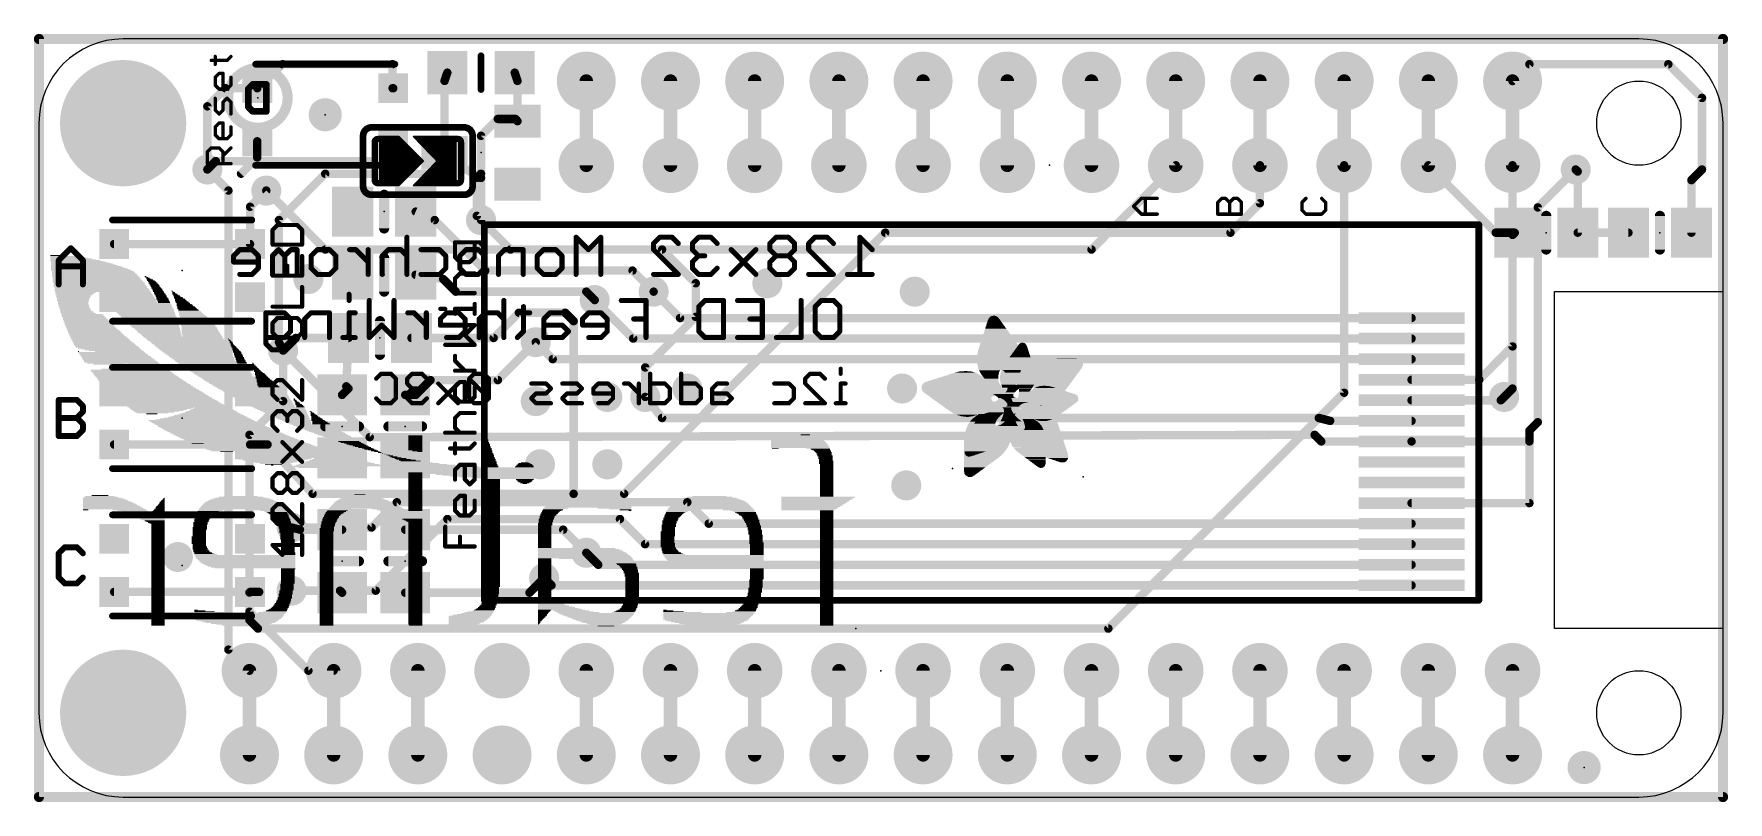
# Model space of a CAD drawing. Extents: x -0.2 to 51, y -0.2 to 23.
import ezdxf

# ---------------------------------------------------------------- set-up
doc = ezdxf.new("R2010")
doc.units = 0
for name, color, linetype in [('1', 12, 'CONTINUOUS'), ('16', 132, 'CONTINUOUS'), ('17', 110, 'CONTINUOUS'), ('18', 110, 'CONTINUOUS'), ('20', 53, 'CONTINUOUS'), ('21', 40, 'CONTINUOUS'), ('22', 6, 'CONTINUOUS'), ('23', 53, 'CONTINUOUS'), ('24', 53, 'CONTINUOUS')]:
    doc.layers.add(name, color=color, linetype=linetype)

# ---------------------------------------------------------------- blocks, each defined once
blk = doc.blocks.new('RECT')
blk.add_solid([(-0.5, -0.5), (0.5, -0.5), (-0.5, 0.5), (0.5, 0.5)])
blk = doc.blocks.new('PIE')
at = {"const_width": 0.5}
blk.add_lwpolyline([(0, -0.25, 1), (0, 0.25, 1), (0, -0.25)], format="xyb", dxfattribs=at)
blk = doc.blocks.new('ROUNDP')
at = {"const_width": 0.5}
blk.add_lwpolyline([(0, -0.25, 1), (0, 0.25, 1), (0, -0.25)], format="xyb", dxfattribs=at)
blk = doc.blocks.new('RECT121920X243840R50')
at = {"const_width": 0.1905}
blk.add_lwpolyline([(0.2858, -0.5715), (0.2858, 0.5715, 0.4142), (0.1905, 0.6668), (-0.1905, 0.6668, 0.4142), (-0.2858, 0.5715), (-0.2858, -0.5715, 0.4142), (-0.1905, -0.6668), (0.1905, -0.6668, 0.4142)], format="xyb", close=True, dxfattribs=at)
blk.add_solid([(-0.2159, -0.5969), (0.2159, -0.5969), (-0.2159, 0.5969), (0.2159, 0.5969)])
blk = doc.blocks.new('ROUNDV')
at = {"const_width": 0.5}
blk.add_lwpolyline([(0, -0.25, 1), (0, 0.25, 1), (0, -0.25)], format="xyb", dxfattribs=at)

msp = doc.modelspace()

# ---------------------------------------------------------------- linework, layer by layer
at = {"layer": '1'}
for points, const_width in [([(0, 22.86), (0, 0)], 0.3048), ([(50.8, 22.86), (0, 22.86)], 0.3048), ([(50.8, 0), (50.8, 22.86)], 0.3048), ([(6.586, 21.374), (7.348, 22.098)], 0.254), ([(7.348, 22.098), (10.668, 22.098)], 0.254), ([(10.668, 22.098), (10.668, 21.374)], 0.254), ([(44.958, 22.098), (44.45, 21.59)], 0.254), ([(49.149, 22.098), (44.958, 22.098)], 0.254), ([(50.165, 21.082), (49.149, 22.098)], 0.254), ([(5.08, 20.828), (5.626, 21.374)], 0.254), ([(5.626, 21.374), (6.586, 21.374)], 0.254), ([(10.668, 21.374), (10.686, 21.374)], 0.254), ([(12.319, 21.844), (12.235, 21.594)], 0.254), ([(12.235, 21.594), (12.235, 19.431)], 0.254), ([(14.351, 21.844), (14.435, 21.594)], 0.254), ([(14.435, 21.594), (14.435, 20.381)], 0.254), ([(39.37, 21.59), (39.37, 19.05)], 0.4064), ([(41.91, 19.05), (41.91, 21.59)], 0.4064), ([(44.45, 21.59), (44.45, 19.05)], 0.4064), ([(5.08, 18.923), (5.08, 20.828)], 0.254), ([(50.165, 18.923), (50.165, 21.082)], 0.254), ([(13.335, 19.939), (13.843, 20.447)], 0.254), ([(13.843, 20.447), (14.374, 20.447)], 0.254), ([(14.374, 20.447), (14.435, 20.381)], 0.254), ([(13.335, 18.796), (13.335, 19.939)], 0.254), ([(6.586, 19.774), (6.586, 19.286)], 0.254), ([(12.235, 19.027), (12.235, 19.431)], 0.254), ([(6.586, 19.286), (6.096, 18.796)], 0.254), ([(8.636, 18.796), (7.239, 17.399)], 0.254), ([(12.004, 18.796), (8.636, 18.796)], 0.254), ([(12.004, 18.796), (12.235, 19.027)], 0.254), ([(13.208, 18.669), (13.335, 18.796)], 0.254), ([(13.335, 18.796), (13.335, 17.399)], 0.254), ([(36.83, 17.907), (36.83, 19.05)], 0.254), ([(39.37, 12.192), (39.37, 19.05)], 0.254), ([(41.91, 19.05), (43.942, 17.018)], 0.254), ([(46.416, 18.862), (46.355, 18.923)], 0.254), ([(46.416, 17.018), (46.416, 18.862)], 0.254), ([(49.845, 18.603), (50.165, 18.923)], 0.254), ([(6.858, 18.288), (6.368, 17.798)], 0.254), ([(13.208, 17.526), (13.208, 18.669)], 0.254), ([(49.845, 17.018), (49.845, 18.603)], 0.254), ([(6.368, 17.798), (6.368, 16.675)], 0.254), ([(35.941, 17.018), (36.83, 17.907)], 0.254), ([(7.239, 17.399), (7.239, 13.716)], 0.254), ([(11.364, 17.653), (11.938, 17.399)], 0.254), ([(11.938, 17.399), (13.462, 15.875)], 0.254), ([(14.224, 16.51), (13.208, 17.526)], 0.254), ([(17.653, 9.144), (25.527, 17.018)], 0.254), ([(25.527, 17.018), (35.941, 17.018)], 0.254), ([(43.942, 17.018), (44.516, 17.018)], 0.254), ([(44.45, 16.952), (44.516, 17.018)], 0.254), ([(44.45, 12.319), (44.45, 16.952)], 0.254), ([(47.945, 17.018), (46.416, 17.018)], 0.254), ([(6.368, 16.675), (2.268, 16.675)], 0.254), ([(14.224, 16.51), (18.796, 16.51)], 0.254), ([(18.796, 16.51), (19.812, 15.494)], 0.254), ([(11.364, 15.748), (12.192, 15.621)], 0.254), ([(13.462, 15.875), (17.907, 15.875)], 0.254), ([(17.907, 15.875), (18.542, 15.24)], 0.254), ([(12.192, 15.621), (12.573, 15.24)], 0.254), ([(12.573, 15.24), (16.51, 15.24)], 0.254), ([(16.51, 15.24), (16.764, 14.986)], 0.254), ([(19.812, 15.494), (19.812, 14.478)], 0.254), ([(13.716, 13.843), (14.478, 14.605)], 0.254), ([(14.478, 14.605), (15.875, 14.605)], 0.254), ([(15.875, 14.605), (16.129, 14.351)], 0.254), ([(16.129, 14.351), (16.129, 9.144)], 0.254), ([(19.812, 14.478), (18.288, 12.954)], 0.254), ([(7.239, 13.716), (7.366, 13.462)], 0.254), ([(7.366, 13.462), (7.747, 13.843)], 0.254), ([(7.747, 13.843), (9.337, 13.843)], 0.254), ([(9.271, 12.385), (9.337, 13.843)], 0.254), ([(11.237, 13.843), (13.716, 13.843)], 0.254), ([(13.843, 12.573), (14.986, 13.716)], 0.254), ([(18.288, 12.954), (18.288, 12.065)], 0.254), ([(9.144, 12.126), (9.337, 12.319)], 0.254), ([(9.337, 12.319), (9.271, 12.385)], 0.254), ([(11.364, 12.126), (11.811, 12.573)], 0.254), ([(11.811, 12.573), (13.843, 12.573)], 0.254), ([(32.258, 5.08), (39.37, 12.192)], 0.254), ([(44.196, 12.065), (44.45, 12.319)], 0.254), ([(11.049, 12.126), (11.364, 12.126)], 0.254), ([(2.268, 10.63), (6.368, 10.63)], 0.254), ([(6.368, 10.63), (6.896, 10.63)], 0.254), ([(6.896, 10.63), (8.255, 9.144)], 0.254), ([(8.255, 9.144), (16.129, 9.144)], 0.254), ([(16.129, 9.144), (17.653, 9.144)], 0.254), ([(7.874, 8.062), (7.62, 8.128)], 0.254), ([(9.144, 8.062), (7.874, 8.062)], 0.254), ([(11.049, 8.062), (15.814, 8.062)], 0.254), ([(15.814, 8.062), (16.51, 7.366)], 0.254), ([(14.798, 6.162), (15.24, 6.604)], 0.254), ([(2.268, 6.185), (6.368, 6.185)], 0.254), ([(6.35, 6.167), (6.368, 6.185)], 0.254), ([(6.35, 5.334), (6.35, 6.167)], 0.254), ([(6.368, 6.185), (6.642, 6.185)], 0.254), ([(9.083, 6.223), (7.62, 6.223)], 0.254), ([(9.144, 6.162), (9.083, 6.223)], 0.254), ([(11.049, 6.162), (14.798, 6.162)], 0.254), ([(6.604, 5.08), (6.35, 5.334)], 0.254), ([(6.604, 5.08), (32.258, 5.08)], 0.254), ([(6.35, 1.27), (6.35, 3.81)], 0.4064), ([(8.89, 1.27), (8.89, 3.81)], 0.4064), ([(11.43, 1.27), (11.43, 3.81)], 0.4064), ([(16.51, 1.27), (16.51, 3.81)], 0.4064), ([(19.05, 1.27), (19.05, 3.81)], 0.4064), ([(21.59, 1.27), (21.59, 3.81)], 0.4064), ([(24.13, 1.27), (24.13, 3.81)], 0.4064), ([(26.67, 1.27), (26.67, 3.81)], 0.4064), ([(29.21, 1.27), (29.21, 3.81)], 0.4064), ([(31.75, 1.27), (31.75, 3.81)], 0.4064), ([(34.29, 1.27), (34.29, 3.81)], 0.4064), ([(36.83, 1.27), (36.83, 3.81)], 0.4064), ([(39.37, 1.27), (39.37, 3.81)], 0.4064), ([(41.91, 1.27), (41.91, 3.81)], 0.4064), ([(44.45, 1.27), (44.45, 3.81)], 0.4064), ([(0, 0), (50.8, 0)], 0.3048)]:
    msp.add_lwpolyline(points, dxfattribs=dict(at, const_width=const_width))
for points, const_width in [([(0.0762, 22.86, 1), (-0.0762, 22.86)], 0.1524), ([(0, 22.9362, 1), (0, 22.7838)], 0.1524), ([(50.8762, 22.86, 1), (50.7238, 22.86)], 0.1524), ([(50.8, 22.7838, 1), (50.8, 22.9362)], 0.1524), ([(7.348, 22.1615, 1), (7.348, 22.0345)], 0.127), ([(7.3917, 22.052, 1), (7.3043, 22.144)], 0.127), ([(10.7315, 22.098, 1), (10.6045, 22.098)], 0.127), ([(10.668, 22.0345, 1), (10.668, 22.1615)], 0.127), ([(44.958, 22.1615, 1), (44.958, 22.0345)], 0.127), ([(45.0029, 22.0531, 1), (44.9131, 22.1429)], 0.127), ([(49.1939, 22.1429, 1), (49.1041, 22.0531)], 0.127), ([(49.149, 22.0345, 1), (49.149, 22.1615)], 0.127), ([(5.626, 21.4375, 1), (5.626, 21.3105)], 0.127), ([(5.6709, 21.3291, 1), (5.5811, 21.4189)], 0.127), ([(6.5423, 21.42, 1), (6.6297, 21.328)], 0.127), ([(6.586, 21.3105, 1), (6.586, 21.4375)], 0.127), ([(10.668, 21.4375, 1), (10.668, 21.3105)], 0.127), ([(10.686, 21.3105, 1), (10.686, 21.4375)], 0.127), ([(12.2985, 21.594, 1), (12.1715, 21.594)], 0.127), ([(12.1748, 21.6142, 1), (12.2952, 21.5738)], 0.127), ([(12.3792, 21.8238, 1), (12.2588, 21.8642)], 0.127), ([(14.4112, 21.8642, 1), (14.2908, 21.8238)], 0.127), ([(14.4985, 21.594, 1), (14.3715, 21.594)], 0.127), ([(14.3748, 21.5738, 1), (14.4952, 21.6142)], 0.127), ([(39.4716, 21.59, 1), (39.2684, 21.59)], 0.2032), ([(42.0116, 21.59, 1), (41.8084, 21.59)], 0.2032), ([(44.5516, 21.59, 1), (44.3484, 21.59)], 0.2032), ([(44.4051, 21.6349, 1), (44.4949, 21.5451)], 0.127), ([(5.1435, 20.828, 1), (5.0165, 20.828)], 0.127), ([(10.6045, 21.374, 1), (10.7315, 21.374)], 0.127), ([(50.2285, 21.082, 1), (50.1015, 21.082)], 0.127), ([(50.1201, 21.0371, 1), (50.2099, 21.1269)], 0.127), ([(5.0351, 20.8729, 1), (5.1249, 20.7831)], 0.127), ([(13.843, 20.5105, 1), (13.843, 20.3835)], 0.127), ([(13.8879, 20.4021, 1), (13.7981, 20.4919)], 0.127), ([(14.4206, 20.4901, 1), (14.3274, 20.4039)], 0.127), ([(14.3715, 20.381, 1), (14.4985, 20.381)], 0.127), ([(14.374, 20.3835, 1), (14.374, 20.5105)], 0.127), ([(14.3884, 20.3379, 1), (14.4816, 20.4241)], 0.127), ([(13.3985, 19.939, 1), (13.2715, 19.939)], 0.127), ([(13.2901, 19.9839, 1), (13.3799, 19.8941)], 0.127), ([(6.6495, 19.774, 1), (6.5225, 19.774)], 0.127), ([(12.2985, 19.431, 1), (12.1715, 19.431)], 0.127), ([(12.1715, 19.431, 1), (12.2985, 19.431)], 0.127), ([(5.0165, 18.923, 1), (5.1435, 18.923)], 0.127), ([(6.5225, 19.286, 1), (6.6495, 19.286)], 0.127), ([(6.6309, 19.2411, 1), (6.5411, 19.3309)], 0.127), ([(8.636, 18.8595, 1), (8.636, 18.7325)], 0.127), ([(8.6809, 18.7511, 1), (8.5911, 18.8409)], 0.127), ([(12.004, 18.7325, 1), (12.004, 18.8595)], 0.127), ([(12.1715, 19.027, 1), (12.2985, 19.027)], 0.127), ([(12.2799, 18.9821, 1), (12.1901, 19.0719)], 0.127), ([(13.3985, 18.796, 1), (13.2715, 18.796)], 0.127), ([(13.3799, 18.7511, 1), (13.2901, 18.8409)], 0.127), ([(36.8935, 19.05, 1), (36.7665, 19.05)], 0.127), ([(39.2684, 19.05, 1), (39.4716, 19.05)], 0.2032), ([(39.4335, 19.05, 1), (39.3065, 19.05)], 0.127), ([(41.8084, 19.05, 1), (42.0116, 19.05)], 0.2032), ([(41.9549, 19.0949, 1), (41.8651, 19.0051)], 0.127), ([(44.3484, 19.05, 1), (44.5516, 19.05)], 0.2032), ([(46.3999, 18.9679, 1), (46.3101, 18.8781)], 0.127), ([(46.4795, 18.862, 1), (46.3525, 18.862)], 0.127), ([(46.3711, 18.8171, 1), (46.4609, 18.9069)], 0.127), ([(50.1015, 18.923, 1), (50.2285, 18.923)], 0.127), ([(50.2099, 18.8781, 1), (50.1201, 18.9679)], 0.127), ([(6.0511, 18.8409, 1), (6.1409, 18.7511)], 0.127), ([(6.9029, 18.2431, 1), (6.8131, 18.3329)], 0.127), ([(11.9591, 18.8409, 1), (12.0489, 18.7511)], 0.127), ([(13.2715, 18.669, 1), (13.1445, 18.669)], 0.127), ([(13.1631, 18.7139, 1), (13.2529, 18.6241)], 0.127), ([(13.2715, 18.796, 1), (13.3985, 18.796)], 0.127), ([(49.9085, 18.603, 1), (49.7815, 18.603)], 0.127), ([(49.8001, 18.6479, 1), (49.8899, 18.5581)], 0.127), ([(6.4315, 17.798, 1), (6.3045, 17.798)], 0.127), ([(6.3231, 17.8429, 1), (6.4129, 17.7531)], 0.127), ([(36.7665, 17.907, 1), (36.8935, 17.907)], 0.127), ([(36.8749, 17.8621, 1), (36.7851, 17.9519)], 0.127), ([(7.3025, 17.399, 1), (7.1755, 17.399)], 0.127), ([(7.1941, 17.4439, 1), (7.2839, 17.3541)], 0.127), ([(11.3897, 17.7111, 1), (11.3383, 17.5949)], 0.127), ([(11.9829, 17.4439, 1), (11.8931, 17.3541)], 0.127), ([(11.9123, 17.3409, 1), (11.9637, 17.4571)], 0.127), ([(13.2529, 17.5709, 1), (13.1631, 17.4811)], 0.127), ([(13.1445, 17.526, 1), (13.2715, 17.526)], 0.127), ([(13.2715, 17.399, 1), (13.3985, 17.399)], 0.127), ([(25.527, 17.0815, 1), (25.527, 16.9545)], 0.127), ([(25.5719, 16.9731, 1), (25.4821, 17.0629)], 0.127), ([(35.8961, 17.0629, 1), (35.9859, 16.9731)], 0.127), ([(35.941, 16.9545, 1), (35.941, 17.0815)], 0.127), ([(43.942, 17.0815, 1), (43.942, 16.9545)], 0.127), ([(43.8971, 16.9731, 1), (43.9869, 17.0629)], 0.127), ([(44.5135, 16.952, 1), (44.3865, 16.952)], 0.127), ([(44.4051, 16.9969, 1), (44.4949, 16.9071)], 0.127), ([(44.5609, 16.9731, 1), (44.4711, 17.0629)], 0.127), ([(44.516, 16.9545, 1), (44.516, 17.0815)], 0.127), ([(46.416, 17.0815, 1), (46.416, 16.9545)], 0.127), ([(46.3525, 17.018, 1), (46.4795, 17.018)], 0.127), ([(47.945, 16.9545, 1), (47.945, 17.0815)], 0.127), ([(49.7815, 17.018, 1), (49.9085, 17.018)], 0.127), ([(2.268, 16.7385, 1), (2.268, 16.6115)], 0.127), ([(6.3045, 16.675, 1), (6.4315, 16.675)], 0.127), ([(6.368, 16.6115, 1), (6.368, 16.7385)], 0.127), ([(14.224, 16.5735, 1), (14.224, 16.4465)], 0.127), ([(14.1791, 16.4651, 1), (14.2689, 16.5549)], 0.127), ([(18.8409, 16.5549, 1), (18.7511, 16.4651)], 0.127), ([(18.796, 16.4465, 1), (18.796, 16.5735)], 0.127), ([(11.3736, 15.8108, 1), (11.3544, 15.6852)], 0.127), ([(13.462, 15.9385, 1), (13.462, 15.8115)], 0.127), ([(13.4171, 15.8301, 1), (13.5069, 15.9199)], 0.127), ([(17.9519, 15.9199, 1), (17.8621, 15.8301)], 0.127), ([(17.907, 15.8115, 1), (17.907, 15.9385)], 0.127), ([(12.2369, 15.6659, 1), (12.1471, 15.5761)], 0.127), ([(12.1824, 15.5582, 1), (12.2016, 15.6838)], 0.127), ([(12.573, 15.3035, 1), (12.573, 15.1765)], 0.127), ([(12.5281, 15.1951, 1), (12.6179, 15.2849)], 0.127), ([(16.5549, 15.2849, 1), (16.4651, 15.1951)], 0.127), ([(16.51, 15.1765, 1), (16.51, 15.3035)], 0.127), ([(18.4971, 15.1951, 1), (18.5869, 15.2849)], 0.127), ([(19.8755, 15.494, 1), (19.7485, 15.494)], 0.127), ([(19.7671, 15.4491, 1), (19.8569, 15.5389)], 0.127), ([(16.7191, 14.9411, 1), (16.8089, 15.0309)], 0.127), ([(14.478, 14.6685, 1), (14.478, 14.5415)], 0.127), ([(14.5229, 14.5601, 1), (14.4331, 14.6499)], 0.127), ([(15.9199, 14.6499, 1), (15.8301, 14.5601)], 0.127), ([(15.875, 14.5415, 1), (15.875, 14.6685)], 0.127), ([(16.1925, 14.351, 1), (16.0655, 14.351)], 0.127), ([(16.0841, 14.3061, 1), (16.1739, 14.3959)], 0.127), ([(19.7485, 14.478, 1), (19.8755, 14.478)], 0.127), ([(19.8569, 14.4331, 1), (19.7671, 14.5229)], 0.127), ([(7.2958, 13.7444, 1), (7.1822, 13.6876)], 0.127), ([(7.747, 13.9065, 1), (7.747, 13.7795)], 0.127), ([(7.7919, 13.7981, 1), (7.7021, 13.8879)], 0.127), ([(9.4004, 13.8401, 1), (9.2736, 13.8459)], 0.127), ([(9.337, 13.7795, 1), (9.337, 13.9065)], 0.127), ([(11.237, 13.9065, 1), (11.237, 13.7795)], 0.127), ([(13.6711, 13.8879, 1), (13.7609, 13.7981)], 0.127), ([(13.716, 13.7795, 1), (13.716, 13.9065)], 0.127), ([(15.0309, 13.6711, 1), (14.9411, 13.7609)], 0.127), ([(7.1755, 13.716, 1), (7.3025, 13.716)], 0.127), ([(7.3211, 13.5069, 1), (7.4109, 13.4171)], 0.127), ([(7.3092, 13.4336, 1), (7.4228, 13.4904)], 0.127), ([(18.3515, 12.954, 1), (18.2245, 12.954)], 0.127), ([(18.2431, 12.9989, 1), (18.3329, 12.9091)], 0.127), ([(9.3159, 12.4299, 1), (9.2261, 12.3401)], 0.127), ([(9.2076, 12.3879, 1), (9.3344, 12.3821)], 0.127), ([(9.3819, 12.2741, 1), (9.2921, 12.3639)], 0.127), ([(9.2921, 12.2741, 1), (9.3819, 12.3639)], 0.127), ([(11.811, 12.6365, 1), (11.811, 12.5095)], 0.127), ([(11.8559, 12.5281, 1), (11.7661, 12.6179)], 0.127), ([(13.7981, 12.6179, 1), (13.8879, 12.5281)], 0.127), ([(13.843, 12.5095, 1), (13.843, 12.6365)], 0.127), ([(39.4149, 12.1471, 1), (39.3251, 12.2369)], 0.127), ([(44.3865, 12.319, 1), (44.5135, 12.319)], 0.127), ([(44.4949, 12.2741, 1), (44.4051, 12.3639)], 0.127), ([(9.0991, 12.1709, 1), (9.1889, 12.0811)], 0.127), ([(11.049, 12.1895, 1), (11.049, 12.0625)], 0.127), ([(11.3191, 12.1709, 1), (11.4089, 12.0811)], 0.127), ([(11.364, 12.0625, 1), (11.364, 12.1895)], 0.127), ([(18.2245, 12.065, 1), (18.3515, 12.065)], 0.127), ([(39.3065, 12.192, 1), (39.4335, 12.192)], 0.127), ([(44.1511, 12.1099, 1), (44.2409, 12.0201)], 0.127), ([(2.268, 10.6935, 1), (2.268, 10.5665)], 0.127), ([(6.368, 10.6935, 1), (6.368, 10.5665)], 0.127), ([(6.368, 10.5665, 1), (6.368, 10.6935)], 0.127), ([(6.9429, 10.6729, 1), (6.8491, 10.5871)], 0.127), ([(6.896, 10.5665, 1), (6.896, 10.6935)], 0.127), ([(8.255, 9.2075, 1), (8.255, 9.0805)], 0.127), ([(8.2081, 9.1011, 1), (8.3019, 9.1869)], 0.127), ([(16.129, 9.2075, 1), (16.129, 9.0805)], 0.127), ([(16.0655, 9.144, 1), (16.1925, 9.144)], 0.127), ([(16.129, 9.0805, 1), (16.129, 9.2075)], 0.127), ([(17.6081, 9.1889, 1), (17.6979, 9.0991)], 0.127), ([(17.653, 9.0805, 1), (17.653, 9.2075)], 0.127), ([(7.636, 8.1895, 1), (7.604, 8.0665)], 0.127), ([(7.874, 8.1255, 1), (7.874, 7.9985)], 0.127), ([(7.858, 8.0005, 1), (7.89, 8.1235)], 0.127), ([(9.144, 7.9985, 1), (9.144, 8.1255)], 0.127), ([(11.049, 8.1255, 1), (11.049, 7.9985)], 0.127), ([(15.8589, 8.1069, 1), (15.7691, 8.0171)], 0.127), ([(15.814, 7.9985, 1), (15.814, 8.1255)], 0.127), ([(16.4651, 7.3211, 1), (16.5549, 7.4109)], 0.127), ([(15.2849, 6.5591, 1), (15.1951, 6.6489)], 0.127), ([(2.268, 6.2485, 1), (2.268, 6.1215)], 0.127), ([(6.4135, 6.167, 1), (6.2865, 6.167)], 0.127), ([(6.3051, 6.2119, 1), (6.3949, 6.1221)], 0.127), ([(6.368, 6.2485, 1), (6.368, 6.1215)], 0.127), ([(6.4129, 6.1401, 1), (6.3231, 6.2299)], 0.127), ([(6.368, 6.1215, 1), (6.368, 6.2485)], 0.127), ([(6.642, 6.1215, 1), (6.642, 6.2485)], 0.127), ([(7.62, 6.2865, 1), (7.62, 6.1595)], 0.127), ([(9.1279, 6.2679, 1), (9.0381, 6.1781)], 0.127), ([(9.083, 6.1595, 1), (9.083, 6.2865)], 0.127), ([(9.0991, 6.1171, 1), (9.1889, 6.2069)], 0.127), ([(11.049, 6.2255, 1), (11.049, 6.0985)], 0.127), ([(14.7531, 6.2069, 1), (14.8429, 6.1171)], 0.127), ([(14.798, 6.0985, 1), (14.798, 6.2255)], 0.127), ([(6.3949, 5.3789, 1), (6.3051, 5.2891)], 0.127), ([(6.2865, 5.334, 1), (6.4135, 5.334)], 0.127), ([(6.604, 5.1435, 1), (6.604, 5.0165)], 0.127), ([(6.5591, 5.0351, 1), (6.6489, 5.1249)], 0.127), ([(32.2131, 5.1249, 1), (32.3029, 5.0351)], 0.127), ([(32.258, 5.0165, 1), (32.258, 5.1435)], 0.127), ([(6.4516, 3.81, 1), (6.2484, 3.81)], 0.2032), ([(8.9916, 3.81, 1), (8.7884, 3.81)], 0.2032), ([(11.5316, 3.81, 1), (11.3284, 3.81)], 0.2032), ([(16.6116, 3.81, 1), (16.4084, 3.81)], 0.2032), ([(19.1516, 3.81, 1), (18.9484, 3.81)], 0.2032), ([(21.6916, 3.81, 1), (21.4884, 3.81)], 0.2032), ([(24.2316, 3.81, 1), (24.0284, 3.81)], 0.2032), ([(26.7716, 3.81, 1), (26.5684, 3.81)], 0.2032), ([(29.3116, 3.81, 1), (29.1084, 3.81)], 0.2032), ([(31.8516, 3.81, 1), (31.6484, 3.81)], 0.2032), ([(34.3916, 3.81, 1), (34.1884, 3.81)], 0.2032), ([(36.9316, 3.81, 1), (36.7284, 3.81)], 0.2032), ([(39.4716, 3.81, 1), (39.2684, 3.81)], 0.2032), ([(42.0116, 3.81, 1), (41.8084, 3.81)], 0.2032), ([(44.5516, 3.81, 1), (44.3484, 3.81)], 0.2032), ([(6.2484, 1.27, 1), (6.4516, 1.27)], 0.2032), ([(8.7884, 1.27, 1), (8.9916, 1.27)], 0.2032), ([(11.3284, 1.27, 1), (11.5316, 1.27)], 0.2032), ([(16.4084, 1.27, 1), (16.6116, 1.27)], 0.2032), ([(18.9484, 1.27, 1), (19.1516, 1.27)], 0.2032), ([(21.4884, 1.27, 1), (21.6916, 1.27)], 0.2032), ([(24.0284, 1.27, 1), (24.2316, 1.27)], 0.2032), ([(26.5684, 1.27, 1), (26.7716, 1.27)], 0.2032), ([(29.1084, 1.27, 1), (29.3116, 1.27)], 0.2032), ([(31.6484, 1.27, 1), (31.8516, 1.27)], 0.2032), ([(34.1884, 1.27, 1), (34.3916, 1.27)], 0.2032), ([(36.7284, 1.27, 1), (36.9316, 1.27)], 0.2032), ([(39.2684, 1.27, 1), (39.4716, 1.27)], 0.2032), ([(41.8084, 1.27, 1), (42.0116, 1.27)], 0.2032), ([(44.3484, 1.27, 1), (44.5516, 1.27)], 0.2032), ([(0, 0.0762, 1), (0, -0.0762)], 0.1524), ([(-0.0762, 0, 1), (0.0762, 0)], 0.1524), ([(50.7238, 0, 1), (50.8762, 0)], 0.1524), ([(50.8, -0.0762, 1), (50.8, 0.0762)], 0.1524)]:
    msp.add_lwpolyline(points, format="xyb", dxfattribs=dict(at, const_width=const_width))
at = {"layer": '16'}
for points, const_width in [([(0, 22.86), (0, 0)], 0.3048), ([(50.8, 22.86), (0, 22.86)], 0.3048), ([(50.8, 0), (50.8, 22.86)], 0.3048), ([(16.51, 19.05), (16.51, 21.59)], 0.4064), ([(19.05, 19.05), (19.05, 21.59)], 0.4064), ([(21.59, 19.05), (21.59, 21.59)], 0.4064), ([(24.13, 19.05), (24.13, 21.59)], 0.4064), ([(26.67, 19.05), (26.67, 21.59)], 0.4064), ([(29.21, 19.05), (29.21, 21.59)], 0.4064), ([(31.75, 19.05), (31.75, 21.59)], 0.4064), ([(34.29, 19.05), (34.29, 21.59)], 0.4064), ([(36.83, 19.05), (36.83, 21.59)], 0.4064), ([(10.8585, 19.9136), (10.287, 19.9136)], 0.0508), ([(10.287, 19.9136), (10.287, 18.4404)], 0.0508), ([(11.5951, 19.177), (10.8585, 19.9136)], 0.0508), ([(12.0142, 19.177), (11.303, 19.9136)], 0.0508), ([(11.303, 19.9136), (12.573, 19.9136)], 0.0508), ([(12.573, 19.9136), (12.573, 18.4404)], 0.0508), ([(10.287, 19.8628), (10.9093, 19.8628)], 0.0508), ([(10.287, 19.812), (10.9601, 19.812)], 0.0508), ([(10.287, 19.7612), (11.0109, 19.7612)], 0.0508), ([(10.287, 19.7104), (11.0617, 19.7104)], 0.0508), ([(10.287, 19.6596), (11.1125, 19.6596)], 0.0508), ([(10.287, 19.6088), (11.1633, 19.6088)], 0.0508), ([(10.287, 19.558), (11.2141, 19.558)], 0.0508), ([(10.287, 19.5072), (11.2649, 19.5072)], 0.0508), ([(10.287, 19.4564), (11.3157, 19.4564)], 0.0508), ([(10.287, 19.4056), (11.3665, 19.4056)], 0.0508), ([(11.3521, 19.8628), (12.573, 19.8628)], 0.0508), ([(11.4011, 19.812), (12.573, 19.812)], 0.0508), ([(11.4501, 19.7612), (12.573, 19.7612)], 0.0508), ([(11.4992, 19.7104), (12.573, 19.7104)], 0.0508), ([(11.5482, 19.6596), (12.573, 19.6596)], 0.0508), ([(11.5973, 19.6088), (12.573, 19.6088)], 0.0508), ([(11.6463, 19.558), (12.573, 19.558)], 0.0508), ([(11.6954, 19.5072), (12.573, 19.5072)], 0.0508), ([(11.7444, 19.4564), (12.573, 19.4564)], 0.0508), ([(11.7935, 19.4056), (12.573, 19.4056)], 0.0508), ([(5.08, 18.923), (5.334, 19.177)], 0.254), ([(5.715, 18.288), (5.08, 18.923)], 0.254), ([(5.334, 19.177), (10.414, 19.177)], 0.254), ([(10.287, 19.3548), (11.4173, 19.3548)], 0.0508), ([(10.287, 19.304), (11.4681, 19.304)], 0.0508), ([(10.287, 19.2532), (11.5189, 19.2532)], 0.0508), ([(10.287, 19.2024), (11.5697, 19.2024)], 0.0508), ([(10.287, 19.1516), (11.5697, 19.1516)], 0.0508), ([(10.287, 19.1008), (11.5189, 19.1008)], 0.0508), ([(10.287, 19.05), (11.4681, 19.05)], 0.0508), ([(10.287, 18.9992), (11.4173, 18.9992)], 0.0508), ([(10.287, 18.9484), (11.3665, 18.9484)], 0.0508), ([(10.287, 18.8976), (11.3157, 18.8976)], 0.0508), ([(10.8585, 18.4404), (11.5951, 19.177)], 0.0508), ([(11.303, 18.4404), (12.0142, 19.177)], 0.0508), ([(11.7444, 18.8976), (12.573, 18.8976)], 0.0508), ([(11.7935, 18.9484), (12.573, 18.9484)], 0.0508), ([(11.8425, 19.3548), (12.573, 19.3548)], 0.0508), ([(11.8425, 18.9992), (12.573, 18.9992)], 0.0508), ([(11.8916, 19.304), (12.573, 19.304)], 0.0508), ([(11.8916, 19.05), (12.573, 19.05)], 0.0508), ([(11.9406, 19.2532), (12.573, 19.2532)], 0.0508), ([(11.9406, 19.1008), (12.573, 19.1008)], 0.0508), ([(11.9897, 19.2024), (12.573, 19.2024)], 0.0508), ([(11.9897, 19.1516), (12.573, 19.1516)], 0.0508), ([(13.335, 18.669), (12.446, 19.177)], 0.254), ([(34.29, 19.05), (31.75, 16.51)], 0.254), ([(44.45, 13.589), (44.45, 19.05)], 0.254), ([(46.355, 18.923), (45.212, 17.78)], 0.254), ([(5.715, 4.445), (5.715, 18.288)], 0.254), ([(8.636, 16.51), (6.858, 18.288)], 0.254), ([(10.287, 18.8468), (11.2649, 18.8468)], 0.0508), ([(10.287, 18.796), (11.2141, 18.796)], 0.0508), ([(10.287, 18.7452), (11.1633, 18.7452)], 0.0508), ([(10.287, 18.6944), (11.1125, 18.6944)], 0.0508), ([(10.287, 18.6436), (11.0617, 18.6436)], 0.0508), ([(10.287, 18.5928), (11.0109, 18.5928)], 0.0508), ([(10.287, 18.542), (10.9601, 18.542)], 0.0508), ([(10.287, 18.4912), (10.9093, 18.4912)], 0.0508), ([(10.287, 18.4404), (10.8585, 18.4404)], 0.0508), ([(10.287, 18.4404), (10.8585, 18.4404)], 0.0508), ([(12.573, 18.4404), (11.303, 18.4404)], 0.0508), ([(11.303, 18.4404), (12.573, 18.4404)], 0.0508), ([(11.352, 18.4912), (12.573, 18.4912)], 0.0508), ([(11.4011, 18.542), (12.573, 18.542)], 0.0508), ([(11.4501, 18.5928), (12.573, 18.5928)], 0.0508), ([(11.4992, 18.6436), (12.573, 18.6436)], 0.0508), ([(11.5482, 18.6944), (12.573, 18.6944)], 0.0508), ([(11.5973, 18.7452), (12.573, 18.7452)], 0.0508), ([(11.6463, 18.796), (12.573, 18.796)], 0.0508), ([(11.6954, 18.8468), (12.573, 18.8468)], 0.0508), ([(13.335, 17.399), (13.335, 18.669)], 0.254), ([(45.212, 17.78), (45.212, 11.303)], 0.254), ([(31.75, 16.51), (8.636, 16.51)], 0.254), ([(18.542, 15.24), (19.338, 14.444)], 0.254), ([(16.764, 14.986), (17.926, 13.824)], 0.254), ([(19.338, 14.444), (41.404, 14.444)], 0.254), ([(14.986, 13.716), (15.498, 13.204)], 0.254), ([(17.926, 13.824), (41.404, 13.824)], 0.254), ([(7.366, 11.938), (7.366, 13.462)], 0.254), ([(7.366, 13.462), (9.977, 10.851)], 0.254), ([(15.498, 13.204), (41.404, 13.204)], 0.254), ([(43.445, 12.584), (44.45, 13.589)], 0.254), ([(41.404, 12.584), (43.445, 12.584)], 0.254), ([(6.35, 10.922), (7.366, 11.938)], 0.254), ([(18.796, 11.43), (18.288, 12.065)], 0.254), ([(41.404, 11.964), (44.095, 11.964)], 0.254), ([(44.095, 11.964), (44.196, 12.065)], 0.254), ([(38.608, 11.43), (18.796, 11.43)], 0.254), ([(38.948, 11.344), (38.608, 11.43)], 0.254), ([(41.404, 11.344), (38.948, 11.344)], 0.254), ([(45.212, 11.303), (44.958, 11.049)], 0.254), ([(6.35, 5.588), (6.35, 10.922)], 0.254), ([(9.977, 10.851), (38.481, 10.922)], 0.254), ([(38.481, 10.922), (38.679, 10.724)], 0.254), ([(38.679, 10.724), (41.404, 10.724)], 0.254), ([(44.958, 10.724), (41.404, 10.724)], 0.254), ([(44.958, 11.049), (44.958, 10.724)], 0.254), ([(44.958, 8.864), (44.958, 10.724)], 0.254), ([(10.033, 8.128), (10.795, 8.89)], 0.254), ([(10.795, 8.89), (19.558, 8.89)], 0.254), ([(19.558, 8.89), (20.204, 8.244)], 0.254), ([(41.404, 8.864), (44.958, 8.864)], 0.254), ([(7.62, 8.128), (10.033, 8.128)], 0.254), ([(12.319, 8.382), (10.16, 6.223)], 0.254), ([(17.526, 8.382), (12.319, 8.382)], 0.254), ([(18.284, 7.624), (17.526, 8.382)], 0.254), ([(20.204, 8.244), (41.404, 8.244)], 0.254), ([(18.284, 7.624), (41.404, 7.624)], 0.254), ([(16.51, 7.366), (16.872, 7.004)], 0.254), ([(15.24, 6.604), (15.46, 6.384)], 0.254), ([(16.872, 7.004), (41.404, 7.004)], 0.254), ([(10.16, 6.223), (7.62, 6.223)], 0.254), ([(15.46, 6.384), (41.404, 6.384)], 0.254), ([(6.35, 5.588), (8.128, 3.81)], 0.254), ([(6.35, 3.81), (5.715, 4.445)], 0.254), ([(8.128, 3.81), (8.89, 3.81)], 0.254), ([(0, 0), (50.8, 0)], 0.3048)]:
    msp.add_lwpolyline(points, dxfattribs=dict(at, const_width=const_width))
for points, const_width in [([(0.0762, 22.86, 1), (-0.0762, 22.86)], 0.1524), ([(0, 22.9362, 1), (0, 22.7838)], 0.1524), ([(50.8762, 22.86, 1), (50.7238, 22.86)], 0.1524), ([(50.8, 22.7838, 1), (50.8, 22.9362)], 0.1524), ([(16.6116, 21.59, 1), (16.4084, 21.59)], 0.2032), ([(19.1516, 21.59, 1), (18.9484, 21.59)], 0.2032), ([(21.6916, 21.59, 1), (21.4884, 21.59)], 0.2032), ([(24.2316, 21.59, 1), (24.0284, 21.59)], 0.2032), ([(26.7716, 21.59, 1), (26.5684, 21.59)], 0.2032), ([(29.3116, 21.59, 1), (29.1084, 21.59)], 0.2032), ([(31.8516, 21.59, 1), (31.6484, 21.59)], 0.2032), ([(34.3916, 21.59, 1), (34.1884, 21.59)], 0.2032), ([(36.9316, 21.59, 1), (36.7284, 21.59)], 0.2032), ([(10.287, 19.9263, 1), (10.287, 19.9009)], 0.0254), ([(10.2997, 19.9136, 1), (10.2743, 19.9136)], 0.0254), ([(10.8675, 19.9226, 1), (10.8495, 19.9046)], 0.0254), ([(10.8585, 19.9009, 1), (10.8585, 19.9263)], 0.0254), ([(11.3121, 19.9224, 1), (11.2939, 19.9048)], 0.0254), ([(11.303, 19.9263, 1), (11.303, 19.9009)], 0.0254), ([(12.5857, 19.9136, 1), (12.5603, 19.9136)], 0.0254), ([(12.573, 19.9009, 1), (12.573, 19.9263)], 0.0254), ([(10.287, 19.8755, 1), (10.287, 19.8501)], 0.0254), ([(10.287, 19.8247, 1), (10.287, 19.7993)], 0.0254), ([(10.287, 19.7739, 1), (10.287, 19.7485)], 0.0254), ([(10.287, 19.7231, 1), (10.287, 19.6977)], 0.0254), ([(10.287, 19.6723, 1), (10.287, 19.6469)], 0.0254), ([(10.287, 19.6215, 1), (10.287, 19.5961)], 0.0254), ([(10.287, 19.5707, 1), (10.287, 19.5453)], 0.0254), ([(10.287, 19.5199, 1), (10.287, 19.4945)], 0.0254), ([(10.287, 19.4691, 1), (10.287, 19.4437)], 0.0254), ([(10.287, 19.4183, 1), (10.287, 19.3929)], 0.0254), ([(10.9093, 19.8501, 1), (10.9093, 19.8755)], 0.0254), ([(10.9601, 19.7993, 1), (10.9601, 19.8247)], 0.0254), ([(11.0109, 19.7485, 1), (11.0109, 19.7739)], 0.0254), ([(11.0617, 19.6977, 1), (11.0617, 19.7231)], 0.0254), ([(11.1125, 19.6469, 1), (11.1125, 19.6723)], 0.0254), ([(11.1633, 19.5961, 1), (11.1633, 19.6215)], 0.0254), ([(11.2141, 19.5453, 1), (11.2141, 19.5707)], 0.0254), ([(11.2649, 19.4945, 1), (11.2649, 19.5199)], 0.0254), ([(11.3157, 19.4437, 1), (11.3157, 19.4691)], 0.0254), ([(11.3521, 19.8755, 1), (11.3521, 19.8501)], 0.0254), ([(11.3665, 19.3929, 1), (11.3665, 19.4183)], 0.0254), ([(11.4011, 19.8247, 1), (11.4011, 19.7993)], 0.0254), ([(11.4501, 19.7739, 1), (11.4501, 19.7485)], 0.0254), ([(11.4992, 19.7231, 1), (11.4992, 19.6977)], 0.0254), ([(11.5482, 19.6723, 1), (11.5482, 19.6469)], 0.0254), ([(11.5973, 19.6215, 1), (11.5973, 19.5961)], 0.0254), ([(11.6463, 19.5707, 1), (11.6463, 19.5453)], 0.0254), ([(11.6954, 19.5199, 1), (11.6954, 19.4945)], 0.0254), ([(11.7444, 19.4691, 1), (11.7444, 19.4437)], 0.0254), ([(11.7935, 19.4183, 1), (11.7935, 19.3929)], 0.0254), ([(12.573, 19.8501, 1), (12.573, 19.8755)], 0.0254), ([(12.573, 19.7993, 1), (12.573, 19.8247)], 0.0254), ([(12.573, 19.7485, 1), (12.573, 19.7739)], 0.0254), ([(12.573, 19.6977, 1), (12.573, 19.7231)], 0.0254), ([(12.573, 19.6469, 1), (12.573, 19.6723)], 0.0254), ([(12.573, 19.5961, 1), (12.573, 19.6215)], 0.0254), ([(12.573, 19.5453, 1), (12.573, 19.5707)], 0.0254), ([(12.573, 19.4945, 1), (12.573, 19.5199)], 0.0254), ([(12.573, 19.4437, 1), (12.573, 19.4691)], 0.0254), ([(12.573, 19.3929, 1), (12.573, 19.4183)], 0.0254), ([(5.1249, 18.9679, 1), (5.0351, 18.8781)], 0.127), ([(5.0351, 18.9679, 1), (5.1249, 18.8781)], 0.127), ([(5.334, 19.2405, 1), (5.334, 19.1135)], 0.127), ([(5.3789, 19.1321, 1), (5.2891, 19.2219)], 0.127), ([(10.287, 19.3675, 1), (10.287, 19.3421)], 0.0254), ([(10.287, 19.3167, 1), (10.287, 19.2913)], 0.0254), ([(10.287, 19.2659, 1), (10.287, 19.2405)], 0.0254), ([(10.287, 19.2151, 1), (10.287, 19.1897)], 0.0254), ([(10.287, 19.1643, 1), (10.287, 19.1389)], 0.0254), ([(10.287, 19.1135, 1), (10.287, 19.0881)], 0.0254), ([(10.287, 19.0627, 1), (10.287, 19.0373)], 0.0254), ([(10.287, 19.0119, 1), (10.287, 18.9865)], 0.0254), ([(10.287, 18.9611, 1), (10.287, 18.9357)], 0.0254), ([(10.287, 18.9103, 1), (10.287, 18.8849)], 0.0254), ([(10.414, 19.1135, 1), (10.414, 19.2405)], 0.127), ([(11.3157, 18.8849, 1), (11.3157, 18.9103)], 0.0254), ([(11.3665, 18.9357, 1), (11.3665, 18.9611)], 0.0254), ([(11.4173, 19.3421, 1), (11.4173, 19.3675)], 0.0254), ([(11.4173, 18.9865, 1), (11.4173, 19.0119)], 0.0254), ([(11.4681, 19.2913, 1), (11.4681, 19.3167)], 0.0254), ([(11.4681, 19.0373, 1), (11.4681, 19.0627)], 0.0254), ([(11.5189, 19.2405, 1), (11.5189, 19.2659)], 0.0254), ([(11.5189, 19.0881, 1), (11.5189, 19.1135)], 0.0254), ([(11.5697, 19.1897, 1), (11.5697, 19.2151)], 0.0254), ([(11.5697, 19.1389, 1), (11.5697, 19.1643)], 0.0254), ([(11.6041, 19.168, 1), (11.5861, 19.186)], 0.0254), ([(11.5861, 19.168, 1), (11.6041, 19.186)], 0.0254), ([(11.7444, 18.9103, 1), (11.7444, 18.8849)], 0.0254), ([(11.7935, 18.9611, 1), (11.7935, 18.9357)], 0.0254), ([(11.8425, 19.3675, 1), (11.8425, 19.3421)], 0.0254), ([(11.8425, 19.0119, 1), (11.8425, 18.9865)], 0.0254), ([(11.8916, 19.3167, 1), (11.8916, 19.2913)], 0.0254), ([(11.8916, 19.0627, 1), (11.8916, 19.0373)], 0.0254), ([(11.9406, 19.2659, 1), (11.9406, 19.2405)], 0.0254), ([(11.9406, 19.1135, 1), (11.9406, 19.0881)], 0.0254), ([(11.9897, 19.2151, 1), (11.9897, 19.1897)], 0.0254), ([(11.9897, 19.1643, 1), (11.9897, 19.1389)], 0.0254), ([(12.0233, 19.1682, 1), (12.0051, 19.1858)], 0.0254), ([(12.0051, 19.1682, 1), (12.0233, 19.1858)], 0.0254), ([(12.4775, 19.2321, 1), (12.4145, 19.1219)], 0.127), ([(12.573, 19.3421, 1), (12.573, 19.3675)], 0.0254), ([(12.573, 19.2913, 1), (12.573, 19.3167)], 0.0254), ([(12.573, 19.2405, 1), (12.573, 19.2659)], 0.0254), ([(12.573, 19.1897, 1), (12.573, 19.2151)], 0.0254), ([(12.573, 19.1389, 1), (12.573, 19.1643)], 0.0254), ([(12.573, 19.0881, 1), (12.573, 19.1135)], 0.0254), ([(12.573, 19.0373, 1), (12.573, 19.0627)], 0.0254), ([(12.573, 18.9865, 1), (12.573, 19.0119)], 0.0254), ([(12.573, 18.9357, 1), (12.573, 18.9611)], 0.0254), ([(12.573, 18.8849, 1), (12.573, 18.9103)], 0.0254), ([(16.4084, 19.05, 1), (16.6116, 19.05)], 0.2032), ([(18.9484, 19.05, 1), (19.1516, 19.05)], 0.2032), ([(21.4884, 19.05, 1), (21.6916, 19.05)], 0.2032), ([(24.0284, 19.05, 1), (24.2316, 19.05)], 0.2032), ([(26.5684, 19.05, 1), (26.7716, 19.05)], 0.2032), ([(29.1084, 19.05, 1), (29.3116, 19.05)], 0.2032), ([(31.6484, 19.05, 1), (31.8516, 19.05)], 0.2032), ([(34.1884, 19.05, 1), (34.3916, 19.05)], 0.2032), ([(34.3349, 19.0051, 1), (34.2451, 19.0949)], 0.127), ([(36.7284, 19.05, 1), (36.9316, 19.05)], 0.2032), ([(44.5135, 19.05, 1), (44.3865, 19.05)], 0.127), ([(46.3999, 18.8781, 1), (46.3101, 18.9679)], 0.127), ([(5.7785, 18.288, 1), (5.6515, 18.288)], 0.127), ([(6.9029, 18.3329, 1), (6.8131, 18.2431)], 0.127), ([(10.287, 18.8595, 1), (10.287, 18.8341)], 0.0254), ([(10.287, 18.8087, 1), (10.287, 18.7833)], 0.0254), ([(10.287, 18.7579, 1), (10.287, 18.7325)], 0.0254), ([(10.287, 18.7071, 1), (10.287, 18.6817)], 0.0254), ([(10.287, 18.6563, 1), (10.287, 18.6309)], 0.0254), ([(10.287, 18.6055, 1), (10.287, 18.5801)], 0.0254), ([(10.287, 18.5547, 1), (10.287, 18.5293)], 0.0254), ([(10.287, 18.5039, 1), (10.287, 18.4785)], 0.0254), ([(10.287, 18.4531, 1), (10.287, 18.4277)], 0.0254), ([(10.287, 18.4531, 1), (10.287, 18.4277)], 0.0254), ([(10.2743, 18.4404, 1), (10.2997, 18.4404)], 0.0254), ([(10.8495, 18.4494, 1), (10.8675, 18.4314)], 0.0254), ([(10.8585, 18.4277, 1), (10.8585, 18.4531)], 0.0254), ([(10.8585, 18.4277, 1), (10.8585, 18.4531)], 0.0254), ([(10.9093, 18.4785, 1), (10.9093, 18.5039)], 0.0254), ([(10.9601, 18.5293, 1), (10.9601, 18.5547)], 0.0254), ([(11.0109, 18.5801, 1), (11.0109, 18.6055)], 0.0254), ([(11.0617, 18.6309, 1), (11.0617, 18.6563)], 0.0254), ([(11.1125, 18.6817, 1), (11.1125, 18.7071)], 0.0254), ([(11.1633, 18.7325, 1), (11.1633, 18.7579)], 0.0254), ([(11.2141, 18.7833, 1), (11.2141, 18.8087)], 0.0254), ([(11.2649, 18.8341, 1), (11.2649, 18.8595)], 0.0254), ([(11.303, 18.4531, 1), (11.303, 18.4277)], 0.0254), ([(11.303, 18.4531, 1), (11.303, 18.4277)], 0.0254), ([(11.2939, 18.4492, 1), (11.3121, 18.4316)], 0.0254), ([(11.352, 18.5039, 1), (11.352, 18.4785)], 0.0254), ([(11.4011, 18.5547, 1), (11.4011, 18.5293)], 0.0254), ([(11.4501, 18.6055, 1), (11.4501, 18.5801)], 0.0254), ([(11.4992, 18.6563, 1), (11.4992, 18.6309)], 0.0254), ([(11.5482, 18.7071, 1), (11.5482, 18.6817)], 0.0254), ([(11.5973, 18.7579, 1), (11.5973, 18.7325)], 0.0254), ([(11.6463, 18.8087, 1), (11.6463, 18.7833)], 0.0254), ([(11.6954, 18.8595, 1), (11.6954, 18.8341)], 0.0254), ([(12.5603, 18.4404, 1), (12.5857, 18.4404)], 0.0254), ([(12.573, 18.8341, 1), (12.573, 18.8595)], 0.0254), ([(12.573, 18.7833, 1), (12.573, 18.8087)], 0.0254), ([(12.573, 18.7325, 1), (12.573, 18.7579)], 0.0254), ([(12.573, 18.6817, 1), (12.573, 18.7071)], 0.0254), ([(12.573, 18.6309, 1), (12.573, 18.6563)], 0.0254), ([(12.573, 18.5801, 1), (12.573, 18.6055)], 0.0254), ([(12.573, 18.5293, 1), (12.573, 18.5547)], 0.0254), ([(12.573, 18.4785, 1), (12.573, 18.5039)], 0.0254), ([(12.573, 18.4277, 1), (12.573, 18.4531)], 0.0254), ([(12.573, 18.4277, 1), (12.573, 18.4531)], 0.0254), ([(13.3985, 18.669, 1), (13.2715, 18.669)], 0.127), ([(13.3035, 18.6139, 1), (13.3665, 18.7241)], 0.127), ([(5.6701, 18.2431, 1), (5.7599, 18.3329)], 0.127), ([(45.2755, 17.78, 1), (45.1485, 17.78)], 0.127), ([(45.1671, 17.8249, 1), (45.2569, 17.7351)], 0.127), ([(13.2715, 17.399, 1), (13.3985, 17.399)], 0.127), ([(8.636, 16.5735, 1), (8.636, 16.4465)], 0.127), ([(8.5911, 16.4651, 1), (8.6809, 16.5549)], 0.127), ([(31.7051, 16.5549, 1), (31.7949, 16.4651)], 0.127), ([(31.75, 16.4465, 1), (31.75, 16.5735)], 0.127), ([(18.5869, 15.2849, 1), (18.4971, 15.1951)], 0.127), ([(16.8089, 15.0309, 1), (16.7191, 14.9411)], 0.127), ([(19.338, 14.5075, 1), (19.338, 14.3805)], 0.127), ([(19.2931, 14.3991, 1), (19.3829, 14.4889)], 0.127), ([(41.404, 14.3805, 1), (41.404, 14.5075)], 0.127), ([(15.0309, 13.7609, 1), (14.9411, 13.6711)], 0.127), ([(17.926, 13.8875, 1), (17.926, 13.7605)], 0.127), ([(17.8811, 13.7791, 1), (17.9709, 13.8689)], 0.127), ([(41.404, 13.7605, 1), (41.404, 13.8875)], 0.127), ([(7.4295, 13.462, 1), (7.3025, 13.462)], 0.127), ([(7.4109, 13.5069, 1), (7.3211, 13.4171)], 0.127), ([(15.498, 13.2675, 1), (15.498, 13.1405)], 0.127), ([(15.4531, 13.1591, 1), (15.5429, 13.2489)], 0.127), ([(41.404, 13.1405, 1), (41.404, 13.2675)], 0.127), ([(44.3865, 13.589, 1), (44.5135, 13.589)], 0.127), ([(44.4949, 13.5441, 1), (44.4051, 13.6339)], 0.127), ([(41.404, 12.6475, 1), (41.404, 12.5205)], 0.127), ([(43.4001, 12.6289, 1), (43.4899, 12.5391)], 0.127), ([(43.445, 12.5205, 1), (43.445, 12.6475)], 0.127), ([(7.3025, 11.938, 1), (7.4295, 11.938)], 0.127), ([(7.4109, 11.8931, 1), (7.3211, 11.9829)], 0.127), ([(18.3376, 12.1047, 1), (18.2384, 12.0253)], 0.127), ([(41.404, 12.0275, 1), (41.404, 11.9005)], 0.127), ([(44.0501, 12.0089, 1), (44.1399, 11.9191)], 0.127), ([(44.095, 11.9005, 1), (44.095, 12.0275)], 0.127), ([(44.2409, 12.0201, 1), (44.1511, 12.1099)], 0.127), ([(18.796, 11.4935, 1), (18.796, 11.3665)], 0.127), ([(18.7464, 11.3903, 1), (18.8456, 11.4697)], 0.127), ([(38.6236, 11.4916, 1), (38.5924, 11.3684)], 0.127), ([(38.608, 11.3665, 1), (38.608, 11.4935)], 0.127), ([(38.948, 11.4075, 1), (38.948, 11.2805)], 0.127), ([(38.9324, 11.2824, 1), (38.9636, 11.4056)], 0.127), ([(41.404, 11.2805, 1), (41.404, 11.4075)], 0.127), ([(45.1485, 11.303, 1), (45.2755, 11.303)], 0.127), ([(45.2569, 11.2581, 1), (45.1671, 11.3479)], 0.127), ([(6.4135, 10.922, 1), (6.2865, 10.922)], 0.127), ([(6.3051, 10.9669, 1), (6.3949, 10.8771)], 0.127), ([(9.9768, 10.9145, 1), (9.9772, 10.7875)], 0.127), ([(9.9321, 10.8061, 1), (10.0219, 10.8959)], 0.127), ([(38.5259, 10.9669, 1), (38.4361, 10.8771)], 0.127), ([(38.4812, 10.8585, 1), (38.4808, 10.9855)], 0.127), ([(38.679, 10.7875, 1), (38.679, 10.6605)], 0.127), ([(38.6341, 10.6791, 1), (38.7239, 10.7689)], 0.127), ([(41.404, 10.7875, 1), (41.404, 10.6605)], 0.127), ([(41.404, 10.6605, 1), (41.404, 10.7875)], 0.127), ([(45.0215, 11.049, 1), (44.8945, 11.049)], 0.127), ([(44.9131, 11.0939, 1), (45.0029, 11.0041)], 0.127), ([(45.0215, 10.724, 1), (44.8945, 10.724)], 0.127), ([(44.8945, 10.724, 1), (45.0215, 10.724)], 0.127), ([(44.958, 10.6605, 1), (44.958, 10.7875)], 0.127), ([(10.795, 8.9535, 1), (10.795, 8.8265)], 0.127), ([(10.8399, 8.8451, 1), (10.7501, 8.9349)], 0.127), ([(19.6029, 8.9349, 1), (19.5131, 8.8451)], 0.127), ([(19.558, 8.8265, 1), (19.558, 8.9535)], 0.127), ([(41.404, 8.9275, 1), (41.404, 8.8005)], 0.127), ([(44.8945, 8.864, 1), (45.0215, 8.864)], 0.127), ([(44.958, 8.8005, 1), (44.958, 8.9275)], 0.127), ([(7.62, 8.1915, 1), (7.62, 8.0645)], 0.127), ([(9.9881, 8.1729, 1), (10.0779, 8.0831)], 0.127), ([(10.033, 8.0645, 1), (10.033, 8.1915)], 0.127), ([(12.319, 8.4455, 1), (12.319, 8.3185)], 0.127), ([(12.3639, 8.3371, 1), (12.2741, 8.4269)], 0.127), ([(17.5709, 8.4269, 1), (17.4811, 8.3371)], 0.127), ([(17.526, 8.3185, 1), (17.526, 8.4455)], 0.127), ([(20.204, 8.3075, 1), (20.204, 8.1805)], 0.127), ([(20.1591, 8.1991, 1), (20.2489, 8.2889)], 0.127), ([(41.404, 8.1805, 1), (41.404, 8.3075)], 0.127), ([(18.284, 7.6875, 1), (18.284, 7.5605)], 0.127), ([(18.2391, 7.5791, 1), (18.3289, 7.6689)], 0.127), ([(41.404, 7.5605, 1), (41.404, 7.6875)], 0.127), ([(16.5549, 7.4109, 1), (16.4651, 7.3211)], 0.127), ([(15.2849, 6.6489, 1), (15.1951, 6.5591)], 0.127), ([(16.872, 7.0675, 1), (16.872, 6.9405)], 0.127), ([(16.8271, 6.9591, 1), (16.9169, 7.0489)], 0.127), ([(41.404, 6.9405, 1), (41.404, 7.0675)], 0.127), ([(7.62, 6.2865, 1), (7.62, 6.1595)], 0.127), ([(10.1151, 6.2679, 1), (10.2049, 6.1781)], 0.127), ([(10.16, 6.1595, 1), (10.16, 6.2865)], 0.127), ([(15.46, 6.4475, 1), (15.46, 6.3205)], 0.127), ([(15.4151, 6.3391, 1), (15.5049, 6.4289)], 0.127), ([(41.404, 6.3205, 1), (41.404, 6.4475)], 0.127), ([(6.3949, 5.6329, 1), (6.3051, 5.5431)], 0.127), ([(6.2865, 5.588, 1), (6.4135, 5.588)], 0.127), ([(5.7599, 4.4899, 1), (5.6701, 4.4001)], 0.127), ([(5.6515, 4.445, 1), (5.7785, 4.445)], 0.127), ([(6.3051, 3.7651, 1), (6.3949, 3.8549)], 0.127), ([(8.128, 3.8735, 1), (8.128, 3.7465)], 0.127), ([(8.0831, 3.7651, 1), (8.1729, 3.8549)], 0.127), ([(8.89, 3.7465, 1), (8.89, 3.8735)], 0.127), ([(0, 0.0762, 1), (0, -0.0762)], 0.1524), ([(-0.0762, 0, 1), (0.0762, 0)], 0.1524), ([(50.7238, 0, 1), (50.8762, 0)], 0.1524), ([(50.8, -0.0762, 1), (50.8, 0.0762)], 0.1524)]:
    msp.add_lwpolyline(points, format="xyb", dxfattribs=dict(at, const_width=const_width))
at = {"layer": '20'}
for p, q in [((48.26, 22.86), (2.54, 22.86)), ((48.26, 22.86), (2.54, 22.86)), ((0, 20.32), (0, 2.54)), ((0, 20.32), (0, 2.54)), ((50.8, 15.24), (50.8, 20.32)), ((50.8, 2.54), (50.8, 20.32)), ((45.72, 5.08), (45.72, 15.24)), ((45.72, 15.24), (50.8, 15.24)), ((50.8, 5.08), (45.72, 5.08)), ((50.8, 2.54), (50.8, 5.08)), ((2.54, 0), (48.26, 0)), ((2.54, 0), (48.26, 0))]:
    msp.add_line(p, q, dxfattribs=at)
for centre in [(48.26, 20.32), (48.26, 2.54)]:
    msp.add_circle(centre, 1.27, dxfattribs=at)
for centre, start, end in [((2.54, 20.32), 90, 180), ((2.54, 20.32), 90, 180), ((48.26, 20.32), 0, 90), ((48.26, 20.32), 0, 90), ((2.54, 2.54), 180, 270), ((2.54, 2.54), 180, 270), ((48.26, 2.54), 270, 0), ((48.26, 2.54), 270, 0)]:
    msp.add_arc(centre, 2.54, start, end, dxfattribs=at)
at = {"layer": '21'}
for points, const_width in [([(5.198, 22.2131), (5.6726, 22.2131)], 0.1016), ([(5.3167, 22.0945), (5.3167, 22.3317)], 0.1016), ([(5.6726, 22.2131), (5.7912, 22.3317)], 0.1016), ([(6.536, 22.0994), (10.736, 22.0994)], 0.2032), ([(13.335, 21.336), (13.335, 22.352)], 0.2032), ([(5.3167, 21.702), (5.4353, 21.8206)], 0.1016), ([(5.3167, 21.4647), (5.3167, 21.702)], 0.1016), ([(5.4353, 21.346), (5.3167, 21.4647)], 0.1016), ([(5.4353, 21.8206), (5.5539, 21.8206)], 0.1016), ([(5.5539, 21.8206), (5.5539, 21.346)], 0.1016), ([(5.7912, 21.4647), (5.6726, 21.346)], 0.1016), ([(5.7912, 21.702), (5.7912, 21.4647)], 0.1016), ([(5.3167, 20.7163), (5.3167, 21.0722)], 0.1016), ([(5.6726, 21.346), (5.4353, 21.346)], 0.1016), ([(5.6726, 21.0722), (5.5539, 20.9535)], 0.1016), ([(5.5539, 20.9535), (5.5539, 20.7163)], 0.1016), ([(5.7912, 20.9535), (5.6726, 21.0722)], 0.1016), ([(5.7912, 20.5976), (5.7912, 20.9535)], 0.1016), ([(5.4353, 20.5976), (5.3167, 20.7163)], 0.1016), ([(5.5539, 20.7163), (5.4353, 20.5976)], 0.1016), ([(5.3167, 20.2051), (5.4353, 20.3238)], 0.1016), ([(5.3167, 19.9679), (5.3167, 20.2051)], 0.1016), ([(5.4353, 19.8492), (5.3167, 19.9679)], 0.1016), ([(5.4353, 20.3238), (5.5539, 20.3238)], 0.1016), ([(5.5539, 20.3238), (5.5539, 19.8492)], 0.1016), ([(5.7912, 19.9679), (5.6726, 19.8492)], 0.1016), ([(5.7912, 20.2051), (5.7912, 19.9679)], 0.1016), ([(5.0794, 19.4567), (5.198, 19.5753)], 0.1016), ([(5.0794, 19.1008), (5.0794, 19.4567)], 0.1016), ([(5.198, 19.5753), (5.4353, 19.5753)], 0.1016), ([(5.6726, 19.8492), (5.4353, 19.8492)], 0.1016), ([(5.4353, 19.5753), (5.5539, 19.4567)], 0.1016), ([(5.5539, 19.3381), (5.7912, 19.5753)], 0.1016), ([(5.5539, 19.4567), (5.5539, 19.1008)], 0.1016), ([(5.7912, 19.1008), (5.0794, 19.1008)], 0.1016), ([(10.736, 19.0486), (6.536, 19.0486)], 0.2032), ([(10.414, 18.161), (10.414, 17.145)], 0.3048), ([(33.0194, 17.8141), (33.2567, 18.0513)], 0.1016), ([(33.2567, 18.0513), (33.7312, 18.0513)], 0.1016), ([(33.3753, 17.5768), (33.3753, 18.0513)], 0.1016), ([(35.5594, 17.9327), (35.678, 18.0513)], 0.1016), ([(35.5594, 17.5768), (35.5594, 17.9327)], 0.1016), ([(35.678, 18.0513), (35.7967, 18.0513)], 0.1016), ([(35.7967, 18.0513), (35.9153, 17.9327)], 0.1016), ([(35.9153, 17.9327), (36.0339, 18.0513)], 0.1016), ([(35.9153, 17.5768), (35.9153, 17.9327)], 0.1016), ([(36.0339, 18.0513), (36.1526, 18.0513)], 0.1016), ([(36.1526, 18.0513), (36.2712, 17.9327)], 0.1016), ([(36.2712, 17.9327), (36.2712, 17.5768)], 0.1016), ([(38.218, 18.0513), (38.0994, 17.9327)], 0.1016), ([(38.0994, 17.9327), (38.0994, 17.6954)], 0.1016), ([(38.8112, 17.9327), (38.6926, 18.0513)], 0.1016), ([(38.8112, 17.6954), (38.8112, 17.9327)], 0.1016), ([(2.218, 17.4004), (6.418, 17.4004)], 0.2032), ([(33.2567, 17.5768), (33.0194, 17.8141)], 0.1016), ([(33.7312, 17.5768), (33.2567, 17.5768)], 0.1016), ([(36.2712, 17.5768), (35.5594, 17.5768)], 0.1016), ([(38.0994, 17.6954), (38.218, 17.5768)], 0.1016), ([(38.218, 17.5768), (38.6926, 17.5768)], 0.1016), ([(38.6926, 17.5768), (38.8112, 17.6954)], 0.1016), ([(45.466, 17.526), (45.466, 16.51)], 0.3048), ([(48.895, 16.51), (48.895, 17.526)], 0.3048), ([(7.196, 17.2509), (7.0477, 17.1026)], 0.127), ([(7.0477, 17.1026), (7.0477, 16.6577)], 0.127), ([(7.7892, 17.2509), (7.196, 17.2509)], 0.127), ([(7.9375, 17.1026), (7.7892, 17.2509)], 0.127), ([(7.9375, 16.6577), (7.9375, 17.1026)], 0.127), ([(43.434, 17.259), (13.434, 17.259)], 0.2032), ([(13.434, 17.259), (13.434, 5.934)], 0.2032), ([(43.434, 17.259), (43.434, 5.934)], 0.2032), ([(0.5969, 16.1847), (0.9613, 16.549)], 0.1778), ([(0.9613, 16.549), (1.3257, 16.1847)], 0.1778), ([(7.0477, 16.6577), (7.9375, 16.6577)], 0.127), ([(7.0477, 16.3153), (7.0477, 15.7222)], 0.127), ([(7.9375, 15.7222), (7.9375, 16.3153)], 0.127), ([(10.414, 16.256), (10.414, 15.24)], 0.3048), ([(13.2928, 16.7253), (12.5513, 16.7253)], 0.127), ([(12.5513, 16.7253), (12.5513, 16.2804)], 0.127), ([(13.1445, 16.2804), (13.1445, 16.7253)], 0.127), ([(13.4411, 16.577), (13.2928, 16.7253)], 0.127), ([(13.4411, 16.4287), (13.4411, 16.577)], 0.127), ([(0.5969, 15.4559), (0.5969, 16.1847)], 0.1778), ([(0.5969, 16.0025), (1.3257, 16.0025)], 0.1778), ([(1.3257, 16.1847), (1.3257, 15.4559)], 0.1778), ([(7.4926, 15.7222), (7.4926, 16.0188)], 0.127), ([(12.5513, 16.2804), (12.6996, 16.1321)], 0.127), ([(12.5513, 15.6414), (12.6996, 15.7897)], 0.127), ([(12.6996, 16.1321), (12.9962, 16.1321)], 0.127), ([(12.6996, 15.7897), (13.1445, 15.7897)], 0.127), ([(12.9962, 16.1321), (13.1445, 16.2804)], 0.127), ([(7.0477, 15.7222), (7.9375, 15.7222)], 0.127), ([(7.9375, 14.7866), (7.9375, 15.3798)], 0.127), ([(12.5513, 15.1966), (12.5513, 15.6414)], 0.127), ([(7.0477, 14.7866), (7.9375, 14.7866)], 0.127), ([(13.1445, 15.1966), (12.5513, 15.1966)], 0.127), ([(13.1445, 14.5729), (13.1445, 14.8695)], 0.127), ([(6.418, 14.3496), (2.218, 14.3496)], 0.2032), ([(7.196, 14.4443), (7.0477, 14.296)], 0.127), ([(7.0477, 14.296), (7.0477, 13.9994)], 0.127), ([(7.7892, 14.4443), (7.196, 14.4443)], 0.127), ([(7.9375, 14.296), (7.7892, 14.4443)], 0.127), ([(7.9375, 13.9994), (7.9375, 14.296)], 0.127), ([(10.287, 13.335), (10.287, 14.351)], 0.3048), ([(12.1064, 14.7212), (12.2547, 14.7212)], 0.127), ([(12.5513, 14.5729), (12.5513, 14.7212)], 0.127), ([(12.5513, 14.7212), (13.1445, 14.7212)], 0.127), ([(7.0477, 13.9994), (7.196, 13.8511)], 0.127), ([(7.196, 13.8511), (7.7892, 13.8511)], 0.127), ([(7.7892, 13.8511), (7.9375, 13.9994)], 0.127), ([(13.1445, 14.2305), (12.2547, 14.2305)], 0.127), ([(12.8479, 13.934), (13.1445, 14.2305)], 0.127), ([(13.1445, 13.6374), (12.8479, 13.934)], 0.127), ([(12.2547, 13.6374), (13.1445, 13.6374)], 0.127), ([(12.5513, 13.1544), (12.5513, 13.3026)], 0.127), ([(2.218, 12.9554), (6.418, 12.9554)], 0.2032), ([(12.8479, 12.8578), (12.5513, 13.1544)], 0.127), ([(13.1445, 12.8578), (12.5513, 12.8578)], 0.127), ([(7.196, 12.5733), (7.0477, 12.425)], 0.127), ([(7.0477, 12.425), (7.0477, 12.1284)], 0.127), ([(7.3443, 12.5733), (7.196, 12.5733)], 0.127), ([(7.9375, 11.9801), (7.3443, 12.5733)], 0.127), ([(7.9375, 12.5733), (7.9375, 11.9801)], 0.127), ([(12.5513, 12.3671), (12.6996, 12.5154)], 0.127), ([(12.5513, 12.0705), (12.5513, 12.3671)], 0.127), ([(12.6996, 12.5154), (12.8479, 12.5154)], 0.127), ([(12.8479, 12.5154), (12.8479, 11.9223)], 0.127), ([(13.1445, 12.3671), (13.1445, 12.0705)], 0.127), ([(0.5969, 10.8839), (0.5969, 11.977)], 0.1778), ([(0.5969, 11.977), (1.1435, 11.977)], 0.1778), ([(1.1435, 11.977), (1.3257, 11.7948)], 0.1778), ([(1.3257, 11.7948), (1.3257, 11.6127)], 0.1778), ([(7.0477, 12.1284), (7.196, 11.9801)], 0.127), ([(12.6996, 11.9223), (12.5513, 12.0705)], 0.127), ([(12.9962, 11.9223), (12.6996, 11.9223)], 0.127), ([(13.1445, 12.0705), (12.9962, 11.9223)], 0.127), ([(0.5969, 11.4305), (1.1435, 11.4305)], 0.1778), ([(1.3257, 11.6127), (1.1435, 11.4305)], 0.1778), ([(1.1435, 11.4305), (1.3257, 11.2483)], 0.1778), ([(1.3257, 11.2483), (1.3257, 11.0661)], 0.1778), ([(7.0477, 11.4895), (7.196, 11.6377)], 0.127), ([(7.0477, 11.1929), (7.0477, 11.4895)], 0.127), ([(7.196, 11.0446), (7.0477, 11.1929)], 0.127), ([(7.196, 11.6377), (7.3443, 11.6377)], 0.127), ([(7.3443, 11.6377), (7.4926, 11.4895)], 0.127), ([(7.4926, 11.4895), (7.6409, 11.6377)], 0.127), ([(7.4926, 11.4895), (7.4926, 11.3412)], 0.127), ([(7.6409, 11.6377), (7.7892, 11.6377)], 0.127), ([(7.7892, 11.6377), (7.9375, 11.4895)], 0.127), ([(7.9375, 11.1929), (7.7892, 11.0446)], 0.127), ([(7.9375, 11.4895), (7.9375, 11.1929)], 0.127), ([(8.636, 11.176), (9.652, 11.176)], 0.3048), ([(10.541, 11.176), (11.557, 11.176)], 0.3048), ([(12.5513, 11.4316), (12.6996, 11.5799)], 0.127), ([(12.5513, 11.135), (12.5513, 11.4316)], 0.127), ([(12.6996, 11.5799), (13.1445, 11.5799)], 0.127), ([(1.1435, 10.8839), (0.5969, 10.8839)], 0.1778), ([(1.3257, 11.0661), (1.1435, 10.8839)], 0.1778), ([(7.3443, 10.1091), (7.9375, 10.7022)], 0.127), ([(7.9375, 10.1091), (7.3443, 10.7022)], 0.127), ([(12.2547, 10.9867), (13.1445, 10.9867)], 0.127), ([(12.6996, 10.9867), (12.5513, 11.135)], 0.127), ([(12.403, 10.5113), (12.9962, 10.5113)], 0.127), ([(12.5513, 10.3631), (12.5513, 10.6596)], 0.127), ([(12.9962, 10.5113), (13.1445, 10.6596)], 0.127), ([(6.418, 9.9046), (2.218, 9.9046)], 0.2032), ([(7.0477, 9.6184), (7.196, 9.7667)], 0.127), ([(7.196, 9.7667), (7.3443, 9.7667)], 0.127), ([(7.3443, 9.7667), (7.4926, 9.6184)], 0.127), ([(7.4926, 9.6184), (7.6409, 9.7667)], 0.127), ([(7.6409, 9.7667), (7.7892, 9.7667)], 0.127), ([(7.7892, 9.7667), (7.9375, 9.6184)], 0.127), ([(12.5513, 9.8724), (12.6996, 10.0207)], 0.127), ([(12.5513, 9.5758), (12.5513, 9.8724)], 0.127), ([(12.6996, 10.0207), (13.1445, 10.0207)], 0.127), ([(12.8479, 9.5758), (12.8479, 10.0207)], 0.127), ([(13.1445, 10.0207), (13.1445, 9.5758)], 0.127), ([(7.0477, 9.3218), (7.0477, 9.6184)], 0.127), ([(7.196, 9.1735), (7.0477, 9.3218)], 0.127), ([(7.3443, 9.1735), (7.196, 9.1735)], 0.127), ([(7.4926, 9.3218), (7.3443, 9.1735)], 0.127), ([(7.4926, 9.3218), (7.4926, 9.6184)], 0.127), ([(7.6409, 9.1735), (7.4926, 9.3218)], 0.127), ([(7.7892, 9.1735), (7.6409, 9.1735)], 0.127), ([(7.9375, 9.3218), (7.7892, 9.1735)], 0.127), ([(7.9375, 9.6184), (7.9375, 9.3218)], 0.127), ([(12.9962, 9.4275), (12.8479, 9.5758)], 0.127), ([(13.1445, 9.5758), (12.9962, 9.4275)], 0.127), ([(7.196, 8.8312), (7.0477, 8.6829)], 0.127), ([(7.0477, 8.6829), (7.0477, 8.3863)], 0.127), ([(7.3443, 8.8312), (7.196, 8.8312)], 0.127), ([(7.9375, 8.238), (7.3443, 8.8312)], 0.127), ([(7.9375, 8.8312), (7.9375, 8.238)], 0.127), ([(12.5513, 8.9369), (12.6996, 9.0852)], 0.127), ([(12.5513, 8.6403), (12.5513, 8.9369)], 0.127), ([(12.6996, 8.492), (12.5513, 8.6403)], 0.127), ([(12.6996, 9.0852), (12.8479, 9.0852)], 0.127), ([(12.8479, 9.0852), (12.8479, 8.492)], 0.127), ([(13.1445, 8.6403), (12.9962, 8.492)], 0.127), ([(13.1445, 8.9369), (13.1445, 8.6403)], 0.127), ([(2.218, 8.5104), (6.418, 8.5104)], 0.2032), ([(7.0477, 8.3863), (7.196, 8.238)], 0.127), ([(12.2547, 7.5565), (12.2547, 8.1497)], 0.127), ([(12.9962, 8.492), (12.6996, 8.492)], 0.127), ([(7.9375, 7.3025), (7.9375, 7.8957)], 0.127), ([(12.6996, 7.5565), (12.6996, 7.8531)], 0.127), ([(0.7791, 7.532), (0.5969, 7.3498)], 0.1778), ([(0.5969, 7.3498), (0.5969, 6.6211)], 0.1778), ([(1.1435, 7.532), (0.7791, 7.532)], 0.1778), ([(1.3257, 7.3498), (1.1435, 7.532)], 0.1778), ([(7.3443, 7.3025), (7.0477, 7.5991)], 0.127), ([(7.0477, 7.5991), (7.9375, 7.5991)], 0.127), ([(9.652, 7.112), (8.636, 7.112)], 0.3048), ([(11.557, 7.112), (10.541, 7.112)], 0.3048), ([(13.1445, 7.5565), (12.2547, 7.5565)], 0.127), ([(0.5969, 6.6211), (0.7791, 6.4389)], 0.1778), ([(1.1435, 6.4389), (1.3257, 6.6211)], 0.1778), ([(0.7791, 6.4389), (1.1435, 6.4389)], 0.1778), ([(43.434, 5.934), (13.434, 5.934)], 0.2032), ([(6.418, 5.4596), (2.218, 5.4596)], 0.2032)]:
    msp.add_lwpolyline(points, dxfattribs=dict(at, const_width=const_width))
for points, const_width in [([(5.198, 22.2385, 1), (5.198, 22.1877)], 0.0508), ([(5.3421, 22.3317, 1), (5.2913, 22.3317)], 0.0508), ([(5.2913, 22.0945, 1), (5.3421, 22.0945)], 0.0508), ([(5.6546, 22.2311, 1), (5.6905, 22.1951)], 0.0508), ([(5.6726, 22.1877, 1), (5.6726, 22.2385)], 0.0508), ([(5.8092, 22.3138, 1), (5.7732, 22.3497)], 0.0508), ([(6.536, 22.1502, 1), (6.536, 22.0486)], 0.1016), ([(10.736, 22.0486, 1), (10.736, 22.1502)], 0.1016), ([(13.3858, 22.352, 1), (13.2842, 22.352)], 0.1016), ([(5.3421, 21.702, 1), (5.2913, 21.702)], 0.0508), ([(5.2987, 21.7199, 1), (5.3346, 21.684)], 0.0508), ([(5.3346, 21.4826, 1), (5.2987, 21.4467)], 0.0508), ([(5.2913, 21.4647, 1), (5.3421, 21.4647)], 0.0508), ([(5.4353, 21.846, 1), (5.4353, 21.7952)], 0.0508), ([(5.4533, 21.8026, 1), (5.4173, 21.8385)], 0.0508), ([(5.5793, 21.8206, 1), (5.5285, 21.8206)], 0.0508), ([(5.5539, 21.7952, 1), (5.5539, 21.846)], 0.0508), ([(5.8166, 21.702, 1), (5.7658, 21.702)], 0.0508), ([(5.7658, 21.4647, 1), (5.8166, 21.4647)], 0.0508), ([(5.8092, 21.4467, 1), (5.7732, 21.4826)], 0.0508), ([(5.3421, 21.0722, 1), (5.2913, 21.0722)], 0.0508), ([(5.4353, 21.3714, 1), (5.4353, 21.3206)], 0.0508), ([(5.4173, 21.3281, 1), (5.4533, 21.364)], 0.0508), ([(5.5285, 21.346, 1), (5.5793, 21.346)], 0.0508), ([(5.5793, 20.9535, 1), (5.5285, 20.9535)], 0.0508), ([(5.536, 20.9715, 1), (5.5719, 20.9356)], 0.0508), ([(5.6546, 21.364, 1), (5.6905, 21.3281)], 0.0508), ([(5.6905, 21.0901, 1), (5.6546, 21.0542)], 0.0508), ([(5.6905, 21.0542, 1), (5.6546, 21.0901)], 0.0508), ([(5.6726, 21.3206, 1), (5.6726, 21.3714)], 0.0508), ([(5.8166, 20.9535, 1), (5.7658, 20.9535)], 0.0508), ([(5.7732, 20.9356, 1), (5.8092, 20.9715)], 0.0508), ([(13.2842, 21.336, 1), (13.3858, 21.336)], 0.1016), ([(5.3346, 20.7342, 1), (5.2987, 20.6983)], 0.0508), ([(5.2913, 20.7163, 1), (5.3421, 20.7163)], 0.0508), ([(5.4173, 20.6156, 1), (5.4533, 20.5797)], 0.0508), ([(5.4173, 20.5797, 1), (5.4533, 20.6156)], 0.0508), ([(5.5285, 20.7163, 1), (5.5793, 20.7163)], 0.0508), ([(5.5719, 20.6983, 1), (5.536, 20.7342)], 0.0508), ([(5.7658, 20.5976, 1), (5.8166, 20.5976)], 0.0508), ([(5.3421, 20.2051, 1), (5.2913, 20.2051)], 0.0508), ([(5.2987, 20.2231, 1), (5.3346, 20.1872)], 0.0508), ([(5.3346, 19.9858, 1), (5.2987, 19.9499)], 0.0508), ([(5.2913, 19.9679, 1), (5.3421, 19.9679)], 0.0508), ([(5.4353, 20.3492, 1), (5.4353, 20.2984)], 0.0508), ([(5.4533, 20.3058, 1), (5.4173, 20.3417)], 0.0508), ([(5.5793, 20.3238, 1), (5.5285, 20.3238)], 0.0508), ([(5.5539, 20.2984, 1), (5.5539, 20.3492)], 0.0508), ([(5.8166, 20.2051, 1), (5.7658, 20.2051)], 0.0508), ([(5.7658, 19.9679, 1), (5.8166, 19.9679)], 0.0508), ([(5.8092, 19.9499, 1), (5.7732, 19.9858)], 0.0508), ([(5.0614, 19.4747, 1), (5.0974, 19.4387)], 0.0508), ([(5.1048, 19.4567, 1), (5.054, 19.4567)], 0.0508), ([(5.198, 19.6007, 1), (5.198, 19.5499)], 0.0508), ([(5.216, 19.5574, 1), (5.1801, 19.5933)], 0.0508), ([(5.4353, 19.8746, 1), (5.4353, 19.8238)], 0.0508), ([(5.4533, 19.5933, 1), (5.4173, 19.5574)], 0.0508), ([(5.4173, 19.8313, 1), (5.4533, 19.8672)], 0.0508), ([(5.4353, 19.5499, 1), (5.4353, 19.6007)], 0.0508), ([(5.5285, 19.8492, 1), (5.5793, 19.8492)], 0.0508), ([(5.5793, 19.4567, 1), (5.5285, 19.4567)], 0.0508), ([(5.536, 19.4387, 1), (5.5719, 19.4747)], 0.0508), ([(5.6546, 19.8672, 1), (5.6905, 19.8313)], 0.0508), ([(5.6726, 19.8238, 1), (5.6726, 19.8746)], 0.0508), ([(5.8092, 19.5574, 1), (5.7732, 19.5933)], 0.0508), ([(5.0794, 19.1262, 1), (5.0794, 19.0754)], 0.0508), ([(5.054, 19.1008, 1), (5.1048, 19.1008)], 0.0508), ([(5.5285, 19.1008, 1), (5.5793, 19.1008)], 0.0508), ([(5.536, 19.356, 1), (5.5719, 19.3201)], 0.0508), ([(5.7912, 19.0754, 1), (5.7912, 19.1262)], 0.0508), ([(6.536, 19.0994, 1), (6.536, 18.9978)], 0.1016), ([(10.736, 18.9978, 1), (10.736, 19.0994)], 0.1016), ([(10.4902, 18.161, 1), (10.3378, 18.161)], 0.1524), ([(33.2567, 18.0767, 1), (33.2567, 18.0259)], 0.0508), ([(33.2746, 18.0334, 1), (33.2387, 18.0693)], 0.0508), ([(33.4007, 18.0513, 1), (33.3499, 18.0513)], 0.0508), ([(33.7312, 18.0259, 1), (33.7312, 18.0767)], 0.0508), ([(35.5414, 17.9507, 1), (35.5774, 17.9147)], 0.0508), ([(35.5848, 17.9327, 1), (35.534, 17.9327)], 0.0508), ([(35.678, 18.0767, 1), (35.678, 18.0259)], 0.0508), ([(35.696, 18.0334, 1), (35.6601, 18.0693)], 0.0508), ([(35.8146, 18.0693, 1), (35.7787, 18.0334)], 0.0508), ([(35.7967, 18.0259, 1), (35.7967, 18.0767)], 0.0508), ([(35.8973, 17.9507, 1), (35.9333, 17.9147)], 0.0508), ([(35.9407, 17.9327, 1), (35.8899, 17.9327)], 0.0508), ([(35.8973, 17.9147, 1), (35.9333, 17.9507)], 0.0508), ([(36.0339, 18.0767, 1), (36.0339, 18.0259)], 0.0508), ([(36.0519, 18.0334, 1), (36.016, 18.0693)], 0.0508), ([(36.1705, 18.0693, 1), (36.1346, 18.0334)], 0.0508), ([(36.1526, 18.0259, 1), (36.1526, 18.0767)], 0.0508), ([(36.2966, 17.9327, 1), (36.2458, 17.9327)], 0.0508), ([(36.2532, 17.9147, 1), (36.2892, 17.9507)], 0.0508), ([(38.0814, 17.9507, 1), (38.1174, 17.9147)], 0.0508), ([(38.1248, 17.9327, 1), (38.074, 17.9327)], 0.0508), ([(38.236, 18.0334, 1), (38.2001, 18.0693)], 0.0508), ([(38.7105, 18.0693, 1), (38.6746, 18.0334)], 0.0508), ([(38.8366, 17.9327, 1), (38.7858, 17.9327)], 0.0508), ([(38.7932, 17.9147, 1), (38.8292, 17.9507)], 0.0508), ([(2.218, 17.4512, 1), (2.218, 17.3496)], 0.1016), ([(6.418, 17.3496, 1), (6.418, 17.4512)], 0.1016), ([(33.0374, 17.832, 1), (33.0014, 17.7961)], 0.0508), ([(33.0014, 17.832, 1), (33.0374, 17.7961)], 0.0508), ([(33.2567, 17.6022, 1), (33.2567, 17.5514)], 0.0508), ([(33.2387, 17.5588, 1), (33.2746, 17.5948)], 0.0508), ([(33.3499, 17.5768, 1), (33.4007, 17.5768)], 0.0508), ([(33.7312, 17.5514, 1), (33.7312, 17.6022)], 0.0508), ([(35.5594, 17.6022, 1), (35.5594, 17.5514)], 0.0508), ([(35.534, 17.5768, 1), (35.5848, 17.5768)], 0.0508), ([(35.8899, 17.5768, 1), (35.9407, 17.5768)], 0.0508), ([(36.2458, 17.5768, 1), (36.2966, 17.5768)], 0.0508), ([(36.2712, 17.5514, 1), (36.2712, 17.6022)], 0.0508), ([(38.1174, 17.7134, 1), (38.0814, 17.6775)], 0.0508), ([(38.074, 17.6954, 1), (38.1248, 17.6954)], 0.0508), ([(38.218, 17.6022, 1), (38.218, 17.5514)], 0.0508), ([(38.2001, 17.5588, 1), (38.236, 17.5948)], 0.0508), ([(38.6746, 17.5948, 1), (38.7105, 17.5588)], 0.0508), ([(38.6926, 17.5514, 1), (38.6926, 17.6022)], 0.0508), ([(38.7858, 17.6954, 1), (38.8366, 17.6954)], 0.0508), ([(38.8292, 17.6775, 1), (38.7932, 17.7134)], 0.0508), ([(45.5422, 17.526, 1), (45.3898, 17.526)], 0.1524), ([(48.9712, 17.526, 1), (48.8188, 17.526)], 0.1524), ([(7.0795, 17.1026, 1), (7.016, 17.1026)], 0.0635), ([(7.0253, 17.125, 1), (7.0702, 17.0801)], 0.0635), ([(7.196, 17.2826, 1), (7.196, 17.2191)], 0.0635), ([(7.2185, 17.2284, 1), (7.1736, 17.2733)], 0.0635), ([(7.8117, 17.2733, 1), (7.7668, 17.2284)], 0.0635), ([(7.7892, 17.2191, 1), (7.7892, 17.2826)], 0.0635), ([(7.9692, 17.1026, 1), (7.9058, 17.1026)], 0.0635), ([(7.915, 17.0801, 1), (7.96, 17.125)], 0.0635), ([(10.3378, 17.145, 1), (10.4902, 17.145)], 0.1524), ([(13.434, 17.3098, 1), (13.434, 17.2082)], 0.1016), ([(13.4848, 17.259, 1), (13.3832, 17.259)], 0.1016), ([(43.4848, 17.259, 1), (43.3832, 17.259)], 0.1016), ([(43.434, 17.2082, 1), (43.434, 17.3098)], 0.1016), ([(0.9927, 16.5805, 1), (0.9298, 16.5176)], 0.0889), ([(0.9927, 16.5176, 1), (0.9298, 16.5805)], 0.0889), ([(7.0477, 16.6894, 1), (7.0477, 16.6259)], 0.0635), ([(7.016, 16.6577, 1), (7.0795, 16.6577)], 0.0635), ([(7.0795, 16.3153, 1), (7.016, 16.3153)], 0.0635), ([(7.9058, 16.6577, 1), (7.9692, 16.6577)], 0.0635), ([(7.9692, 16.3153, 1), (7.9058, 16.3153)], 0.0635), ([(7.9375, 16.6259, 1), (7.9375, 16.6894)], 0.0635), ([(10.4902, 16.256, 1), (10.3378, 16.256)], 0.1524), ([(12.5513, 16.757, 1), (12.5513, 16.6935)], 0.0635), ([(12.5831, 16.7253, 1), (12.5196, 16.7253)], 0.0635), ([(13.1763, 16.7253, 1), (13.1128, 16.7253)], 0.0635), ([(13.3152, 16.7477, 1), (13.2703, 16.7028)], 0.0635), ([(13.2928, 16.6935, 1), (13.2928, 16.757)], 0.0635), ([(13.4728, 16.577, 1), (13.4093, 16.577)], 0.0635), ([(13.4093, 16.4287, 1), (13.4728, 16.4287)], 0.0635), ([(13.4186, 16.5545, 1), (13.4635, 16.5994)], 0.0635), ([(45.3898, 16.51, 1), (45.5422, 16.51)], 0.1524), ([(48.8188, 16.51, 1), (48.9712, 16.51)], 0.1524), ([(0.6413, 16.1847, 1), (0.5524, 16.1847)], 0.0889), ([(0.5655, 16.2161, 1), (0.6283, 16.1532)], 0.0889), ([(0.5969, 16.0469, 1), (0.5969, 15.958)], 0.0889), ([(1.3701, 16.1847, 1), (1.2812, 16.1847)], 0.0889), ([(1.2942, 16.1532, 1), (1.3571, 16.2161)], 0.0889), ([(1.3257, 15.958, 1), (1.3257, 16.0469)], 0.0889), ([(7.5244, 16.0188, 1), (7.4609, 16.0188)], 0.0635), ([(12.5196, 16.2804, 1), (12.5831, 16.2804)], 0.0635), ([(12.5738, 16.3028, 1), (12.5289, 16.2579)], 0.0635), ([(12.6996, 16.1638, 1), (12.6996, 16.1003)], 0.0635), ([(12.6996, 15.8215, 1), (12.6996, 15.758)], 0.0635), ([(12.6772, 16.1096, 1), (12.7221, 16.1545)], 0.0635), ([(12.7221, 15.7673, 1), (12.6772, 15.8122)], 0.0635), ([(12.9738, 16.1545, 1), (13.0187, 16.1096)], 0.0635), ([(12.9962, 16.1003, 1), (12.9962, 16.1638)], 0.0635), ([(13.1128, 16.2804, 1), (13.1763, 16.2804)], 0.0635), ([(13.167, 16.2579, 1), (13.122, 16.3028)], 0.0635), ([(13.1445, 15.758, 1), (13.1445, 15.8215)], 0.0635), ([(0.5524, 15.4559, 1), (0.6413, 15.4559)], 0.0889), ([(1.2812, 15.4559, 1), (1.3701, 15.4559)], 0.0889), ([(7.0477, 15.7539, 1), (7.0477, 15.6904)], 0.0635), ([(7.016, 15.7222, 1), (7.0795, 15.7222)], 0.0635), ([(7.4609, 15.7222, 1), (7.5244, 15.7222)], 0.0635), ([(7.9058, 15.7222, 1), (7.9692, 15.7222)], 0.0635), ([(7.9692, 15.3798, 1), (7.9058, 15.3798)], 0.0635), ([(7.9375, 15.6904, 1), (7.9375, 15.7539)], 0.0635), ([(12.5831, 15.6414, 1), (12.5196, 15.6414)], 0.0635), ([(12.5289, 15.6639, 1), (12.5738, 15.619)], 0.0635), ([(7.0477, 14.8184, 1), (7.0477, 14.7549)], 0.0635), ([(7.9375, 14.7549, 1), (7.9375, 14.8184)], 0.0635), ([(10.3378, 15.24, 1), (10.4902, 15.24)], 0.1524), ([(12.5513, 15.2283, 1), (12.5513, 15.1648)], 0.0635), ([(12.5196, 15.1966, 1), (12.5831, 15.1966)], 0.0635), ([(13.1763, 14.8695, 1), (13.1128, 14.8695)], 0.0635), ([(13.1445, 15.1648, 1), (13.1445, 15.2283)], 0.0635), ([(2.218, 14.4004, 1), (2.218, 14.2988)], 0.1016), ([(6.418, 14.2988, 1), (6.418, 14.4004)], 0.1016), ([(7.0795, 14.296, 1), (7.016, 14.296)], 0.0635), ([(7.0253, 14.3185, 1), (7.0702, 14.2736)], 0.0635), ([(7.196, 14.4761, 1), (7.196, 14.4126)], 0.0635), ([(7.2185, 14.4219, 1), (7.1736, 14.4668)], 0.0635), ([(7.8117, 14.4668, 1), (7.7668, 14.4219)], 0.0635), ([(7.7892, 14.4126, 1), (7.7892, 14.4761)], 0.0635), ([(7.9058, 14.7866, 1), (7.9692, 14.7866)], 0.0635), ([(7.9692, 14.296, 1), (7.9058, 14.296)], 0.0635), ([(7.915, 14.2736, 1), (7.96, 14.3185)], 0.0635), ([(10.3632, 14.351, 1), (10.2108, 14.351)], 0.1524), ([(12.1064, 14.7529, 1), (12.1064, 14.6894)], 0.0635), ([(12.2547, 14.6894, 1), (12.2547, 14.7529)], 0.0635), ([(12.5831, 14.7212, 1), (12.5196, 14.7212)], 0.0635), ([(12.5513, 14.7529, 1), (12.5513, 14.6894)], 0.0635), ([(12.5196, 14.5729, 1), (12.5831, 14.5729)], 0.0635), ([(13.1128, 14.5729, 1), (13.1763, 14.5729)], 0.0635), ([(13.1445, 14.6894, 1), (13.1445, 14.7529)], 0.0635), ([(7.0702, 14.0219, 1), (7.0253, 13.977)], 0.0635), ([(7.016, 13.9994, 1), (7.0795, 13.9994)], 0.0635), ([(7.196, 13.8829, 1), (7.196, 13.8194)], 0.0635), ([(7.1736, 13.8287, 1), (7.2185, 13.8736)], 0.0635), ([(7.7668, 13.8736, 1), (7.8117, 13.8287)], 0.0635), ([(7.7892, 13.8194, 1), (7.7892, 13.8829)], 0.0635), ([(7.9058, 13.9994, 1), (7.9692, 13.9994)], 0.0635), ([(7.96, 13.977, 1), (7.915, 14.0219)], 0.0635), ([(12.2547, 14.2623, 1), (12.2547, 14.1988)], 0.0635), ([(12.8704, 13.9564, 1), (12.8255, 13.9115)], 0.0635), ([(12.8255, 13.9564, 1), (12.8704, 13.9115)], 0.0635), ([(13.167, 14.2081, 1), (13.122, 14.253)], 0.0635), ([(13.1445, 14.1988, 1), (13.1445, 14.2623)], 0.0635), ([(10.2108, 13.335, 1), (10.3632, 13.335)], 0.1524), ([(12.2547, 13.6691, 1), (12.2547, 13.6056)], 0.0635), ([(12.5831, 13.3026, 1), (12.5196, 13.3026)], 0.0635), ([(13.122, 13.6149, 1), (13.167, 13.6598)], 0.0635), ([(13.1445, 13.6056, 1), (13.1445, 13.6691)], 0.0635), ([(2.218, 13.0062, 1), (2.218, 12.9046)], 0.1016), ([(6.418, 12.9046, 1), (6.418, 13.0062)], 0.1016), ([(12.5196, 13.1544, 1), (12.5831, 13.1544)], 0.0635), ([(12.5513, 12.8895, 1), (12.5513, 12.826)], 0.0635), ([(12.5738, 13.1768, 1), (12.5289, 13.1319)], 0.0635), ([(12.8255, 12.8353, 1), (12.8704, 12.8802)], 0.0635), ([(13.1445, 12.826, 1), (13.1445, 12.8895)], 0.0635), ([(7.0795, 12.425, 1), (7.016, 12.425)], 0.0635), ([(7.0253, 12.4474, 1), (7.0702, 12.4025)], 0.0635), ([(7.196, 12.605, 1), (7.196, 12.5415)], 0.0635), ([(7.2185, 12.5508, 1), (7.1736, 12.5957)], 0.0635), ([(7.3668, 12.5957, 1), (7.3219, 12.5508)], 0.0635), ([(7.3443, 12.5415, 1), (7.3443, 12.605)], 0.0635), ([(7.9692, 12.5733, 1), (7.9058, 12.5733)], 0.0635), ([(12.5831, 12.3671, 1), (12.5196, 12.3671)], 0.0635), ([(12.5289, 12.3896, 1), (12.5738, 12.3447)], 0.0635), ([(12.6996, 12.5472, 1), (12.6996, 12.4837)], 0.0635), ([(12.7221, 12.493, 1), (12.6772, 12.5379)], 0.0635), ([(12.8797, 12.5154, 1), (12.8162, 12.5154)], 0.0635), ([(12.8479, 12.4837, 1), (12.8479, 12.5472)], 0.0635), ([(13.1763, 12.3671, 1), (13.1128, 12.3671)], 0.0635), ([(0.6413, 11.977, 1), (0.5524, 11.977)], 0.0889), ([(0.5969, 12.0215, 1), (0.5969, 11.9326)], 0.0889), ([(1.1749, 12.0085, 1), (1.112, 11.9456)], 0.0889), ([(1.1435, 11.9326, 1), (1.1435, 12.0215)], 0.0889), ([(1.3701, 11.7948, 1), (1.2812, 11.7948)], 0.0889), ([(1.2942, 11.7634, 1), (1.3571, 11.8263)], 0.0889), ([(7.0702, 12.1508, 1), (7.0253, 12.1059)], 0.0635), ([(7.016, 12.1284, 1), (7.0795, 12.1284)], 0.0635), ([(7.1736, 11.9576, 1), (7.2185, 12.0025)], 0.0635), ([(7.9058, 11.9801, 1), (7.9692, 11.9801)], 0.0635), ([(7.915, 11.9576, 1), (7.96, 12.0025)], 0.0635), ([(12.5196, 12.0705, 1), (12.5831, 12.0705)], 0.0635), ([(12.5738, 12.093, 1), (12.5289, 12.0481)], 0.0635), ([(12.6996, 11.954, 1), (12.6996, 11.8905)], 0.0635), ([(12.6772, 11.8998, 1), (12.7221, 11.9447)], 0.0635), ([(12.8162, 11.9223, 1), (12.8797, 11.9223)], 0.0635), ([(12.9738, 11.9447, 1), (13.0187, 11.8998)], 0.0635), ([(12.9962, 11.8905, 1), (12.9962, 11.954)], 0.0635), ([(13.1128, 12.0705, 1), (13.1763, 12.0705)], 0.0635), ([(13.167, 12.0481, 1), (13.122, 12.093)], 0.0635), ([(0.5969, 11.4749, 1), (0.5969, 11.386)], 0.0889), ([(1.1749, 11.4619, 1), (1.112, 11.399)], 0.0889), ([(1.112, 11.4619, 1), (1.1749, 11.399)], 0.0889), ([(1.1435, 11.386, 1), (1.1435, 11.4749)], 0.0889), ([(1.2812, 11.6127, 1), (1.3701, 11.6127)], 0.0889), ([(1.3701, 11.2483, 1), (1.2812, 11.2483)], 0.0889), ([(1.3571, 11.5812, 1), (1.2942, 11.6441)], 0.0889), ([(1.2942, 11.2168, 1), (1.3571, 11.2797)], 0.0889), ([(7.0795, 11.4895, 1), (7.016, 11.4895)], 0.0635), ([(7.0253, 11.5119, 1), (7.0702, 11.467)], 0.0635), ([(7.0702, 11.2153, 1), (7.0253, 11.1704)], 0.0635), ([(7.196, 11.6695, 1), (7.196, 11.606)], 0.0635), ([(7.2185, 11.6153, 1), (7.1736, 11.6602)], 0.0635), ([(7.3668, 11.6602, 1), (7.3219, 11.6153)], 0.0635), ([(7.3443, 11.606, 1), (7.3443, 11.6695)], 0.0635), ([(7.5244, 11.4895, 1), (7.4609, 11.4895)], 0.0635), ([(7.4609, 11.3412, 1), (7.5244, 11.3412)], 0.0635), ([(7.4702, 11.5119, 1), (7.5151, 11.467)], 0.0635), ([(7.4702, 11.467, 1), (7.5151, 11.5119)], 0.0635), ([(7.6409, 11.6695, 1), (7.6409, 11.606)], 0.0635), ([(7.6634, 11.6153, 1), (7.6185, 11.6602)], 0.0635), ([(7.8117, 11.6602, 1), (7.7668, 11.6153)], 0.0635), ([(7.7892, 11.606, 1), (7.7892, 11.6695)], 0.0635), ([(7.9692, 11.4895, 1), (7.9058, 11.4895)], 0.0635), ([(7.915, 11.467, 1), (7.96, 11.5119)], 0.0635), ([(7.96, 11.1704, 1), (7.915, 11.2153)], 0.0635), ([(8.636, 11.2522, 1), (8.636, 11.0998)], 0.1524), ([(9.652, 11.0998, 1), (9.652, 11.2522)], 0.1524), ([(10.541, 11.2522, 1), (10.541, 11.0998)], 0.1524), ([(11.557, 11.0998, 1), (11.557, 11.2522)], 0.1524), ([(12.5831, 11.4316, 1), (12.5196, 11.4316)], 0.0635), ([(12.5289, 11.4541, 1), (12.5738, 11.4092)], 0.0635), ([(12.6996, 11.6117, 1), (12.6996, 11.5482)], 0.0635), ([(12.7221, 11.5575, 1), (12.6772, 11.6024)], 0.0635), ([(13.1445, 11.5482, 1), (13.1445, 11.6117)], 0.0635), ([(0.5969, 10.9284, 1), (0.5969, 10.8395)], 0.0889), ([(0.5524, 10.8839, 1), (0.6413, 10.8839)], 0.0889), ([(1.112, 10.9153, 1), (1.1749, 10.8525)], 0.0889), ([(1.1435, 10.8395, 1), (1.1435, 10.9284)], 0.0889), ([(1.2812, 11.0661, 1), (1.3701, 11.0661)], 0.0889), ([(1.3571, 11.0347, 1), (1.2942, 11.0975)], 0.0889), ([(7.016, 11.1929, 1), (7.0795, 11.1929)], 0.0635), ([(7.1736, 11.0221, 1), (7.2185, 11.067)], 0.0635), ([(7.3668, 10.7247, 1), (7.3219, 10.6798)], 0.0635), ([(7.7668, 11.067, 1), (7.8117, 11.0221)], 0.0635), ([(7.9058, 11.1929, 1), (7.9692, 11.1929)], 0.0635), ([(7.96, 10.6798, 1), (7.915, 10.7247)], 0.0635), ([(12.2547, 11.0185, 1), (12.2547, 10.955)], 0.0635), ([(12.5196, 11.135, 1), (12.5831, 11.135)], 0.0635), ([(12.5738, 11.1575, 1), (12.5289, 11.1126)], 0.0635), ([(12.6772, 10.9643, 1), (12.7221, 11.0092)], 0.0635), ([(13.1445, 10.955, 1), (13.1445, 11.0185)], 0.0635), ([(12.403, 10.5431, 1), (12.403, 10.4796)], 0.0635), ([(12.5831, 10.6596, 1), (12.5196, 10.6596)], 0.0635), ([(12.5196, 10.3631, 1), (12.5831, 10.3631)], 0.0635), ([(12.9738, 10.5338, 1), (13.0187, 10.4889)], 0.0635), ([(12.9962, 10.4796, 1), (12.9962, 10.5431)], 0.0635), ([(13.167, 10.6372, 1), (13.122, 10.6821)], 0.0635), ([(2.218, 9.9554, 1), (2.218, 9.8538)], 0.1016), ([(6.418, 9.8538, 1), (6.418, 9.9554)], 0.1016), ([(7.196, 9.7985, 1), (7.196, 9.735)], 0.0635), ([(7.2185, 9.7443, 1), (7.1736, 9.7892)], 0.0635), ([(7.3219, 10.1315, 1), (7.3668, 10.0866)], 0.0635), ([(7.3668, 9.7892, 1), (7.3219, 9.7443)], 0.0635), ([(7.3443, 9.735, 1), (7.3443, 9.7985)], 0.0635), ([(7.6409, 9.7985, 1), (7.6409, 9.735)], 0.0635), ([(7.6634, 9.7443, 1), (7.6185, 9.7892)], 0.0635), ([(7.8117, 9.7892, 1), (7.7668, 9.7443)], 0.0635), ([(7.7892, 9.735, 1), (7.7892, 9.7985)], 0.0635), ([(7.915, 10.0866, 1), (7.96, 10.1315)], 0.0635), ([(12.5831, 9.8724, 1), (12.5196, 9.8724)], 0.0635), ([(12.5289, 9.8949, 1), (12.5738, 9.85)], 0.0635), ([(12.6996, 10.0525, 1), (12.6996, 9.989)], 0.0635), ([(12.7221, 9.9983, 1), (12.6772, 10.0432)], 0.0635), ([(12.8797, 10.0207, 1), (12.8162, 10.0207)], 0.0635), ([(13.1763, 10.0207, 1), (13.1128, 10.0207)], 0.0635), ([(13.1445, 9.989, 1), (13.1445, 10.0525)], 0.0635), ([(7.0795, 9.6184, 1), (7.016, 9.6184)], 0.0635), ([(7.0253, 9.6409, 1), (7.0702, 9.596)], 0.0635), ([(7.0702, 9.3443, 1), (7.0253, 9.2994)], 0.0635), ([(7.016, 9.3218, 1), (7.0795, 9.3218)], 0.0635), ([(7.196, 9.2053, 1), (7.196, 9.1418)], 0.0635), ([(7.1736, 9.1511, 1), (7.2185, 9.196)], 0.0635), ([(7.3219, 9.196, 1), (7.3668, 9.1511)], 0.0635), ([(7.3443, 9.1418, 1), (7.3443, 9.2053)], 0.0635), ([(7.5244, 9.6184, 1), (7.4609, 9.6184)], 0.0635), ([(7.4609, 9.3218, 1), (7.5244, 9.3218)], 0.0635), ([(7.4702, 9.6409, 1), (7.5151, 9.596)], 0.0635), ([(7.5151, 9.3443, 1), (7.4702, 9.2994)], 0.0635), ([(7.4702, 9.596, 1), (7.5151, 9.6409)], 0.0635), ([(7.5151, 9.2994, 1), (7.4702, 9.3443)], 0.0635), ([(7.6409, 9.2053, 1), (7.6409, 9.1418)], 0.0635), ([(7.6185, 9.1511, 1), (7.6634, 9.196)], 0.0635), ([(7.7668, 9.196, 1), (7.8117, 9.1511)], 0.0635), ([(7.7892, 9.1418, 1), (7.7892, 9.2053)], 0.0635), ([(7.9692, 9.6184, 1), (7.9058, 9.6184)], 0.0635), ([(7.9058, 9.3218, 1), (7.9692, 9.3218)], 0.0635), ([(7.915, 9.596, 1), (7.96, 9.6409)], 0.0635), ([(7.96, 9.2994, 1), (7.915, 9.3443)], 0.0635), ([(12.5196, 9.5758, 1), (12.5831, 9.5758)], 0.0635), ([(12.8704, 9.5983, 1), (12.8255, 9.5534)], 0.0635), ([(12.8162, 9.5758, 1), (12.8797, 9.5758)], 0.0635), ([(12.9738, 9.45, 1), (13.0187, 9.4051)], 0.0635), ([(12.9738, 9.4051, 1), (13.0187, 9.45)], 0.0635), ([(13.1128, 9.5758, 1), (13.1763, 9.5758)], 0.0635), ([(13.167, 9.5534, 1), (13.122, 9.5983)], 0.0635), ([(7.0795, 8.6829, 1), (7.016, 8.6829)], 0.0635), ([(7.0253, 8.7053, 1), (7.0702, 8.6604)], 0.0635), ([(7.196, 8.8629, 1), (7.196, 8.7994)], 0.0635), ([(7.2185, 8.8087, 1), (7.1736, 8.8536)], 0.0635), ([(7.3668, 8.8536, 1), (7.3219, 8.8087)], 0.0635), ([(7.3443, 8.7994, 1), (7.3443, 8.8629)], 0.0635), ([(7.9692, 8.8312, 1), (7.9058, 8.8312)], 0.0635), ([(12.5831, 8.9369, 1), (12.5196, 8.9369)], 0.0635), ([(12.5289, 8.9593, 1), (12.5738, 8.9144)], 0.0635), ([(12.5738, 8.6628, 1), (12.5289, 8.6179)], 0.0635), ([(12.6996, 9.1169, 1), (12.6996, 9.0534)], 0.0635), ([(12.7221, 9.0627, 1), (12.6772, 9.1076)], 0.0635), ([(12.8797, 9.0852, 1), (12.8162, 9.0852)], 0.0635), ([(12.8479, 9.0534, 1), (12.8479, 9.1169)], 0.0635), ([(13.1763, 8.9369, 1), (13.1128, 8.9369)], 0.0635), ([(13.167, 8.6179, 1), (13.122, 8.6628)], 0.0635), ([(2.218, 8.5612, 1), (2.218, 8.4596)], 0.1016), ([(6.418, 8.4596, 1), (6.418, 8.5612)], 0.1016), ([(7.0702, 8.4088, 1), (7.0253, 8.3639)], 0.0635), ([(7.016, 8.3863, 1), (7.0795, 8.3863)], 0.0635), ([(7.1736, 8.2156, 1), (7.2185, 8.2605)], 0.0635), ([(7.9058, 8.238, 1), (7.9692, 8.238)], 0.0635), ([(7.915, 8.2156, 1), (7.96, 8.2605)], 0.0635), ([(12.2865, 8.1497, 1), (12.223, 8.1497)], 0.0635), ([(12.5196, 8.6403, 1), (12.5831, 8.6403)], 0.0635), ([(12.6996, 8.5238, 1), (12.6996, 8.4603)], 0.0635), ([(12.6772, 8.4696, 1), (12.7221, 8.5145)], 0.0635), ([(12.8162, 8.492, 1), (12.8797, 8.492)], 0.0635), ([(12.9738, 8.5145, 1), (13.0187, 8.4696)], 0.0635), ([(12.9962, 8.4603, 1), (12.9962, 8.5238)], 0.0635), ([(13.1128, 8.6403, 1), (13.1763, 8.6403)], 0.0635), ([(7.9692, 7.8957, 1), (7.9058, 7.8957)], 0.0635), ([(12.7314, 7.8531, 1), (12.6679, 7.8531)], 0.0635), ([(0.6413, 7.3498, 1), (0.5524, 7.3498)], 0.0889), ([(0.5655, 7.3813, 1), (0.6283, 7.3184)], 0.0889), ([(0.7791, 7.5765, 1), (0.7791, 7.4876)], 0.0889), ([(0.8105, 7.5006, 1), (0.7477, 7.5635)], 0.0889), ([(1.1749, 7.5635, 1), (1.112, 7.5006)], 0.0889), ([(1.1435, 7.4876, 1), (1.1435, 7.5765)], 0.0889), ([(1.2942, 7.3184, 1), (1.3571, 7.3813)], 0.0889), ([(7.0477, 7.6308, 1), (7.0477, 7.5673)], 0.0635), ([(7.0702, 7.6215, 1), (7.0253, 7.5766)], 0.0635), ([(7.3219, 7.28, 1), (7.3668, 7.325)], 0.0635), ([(7.9058, 7.3025, 1), (7.9692, 7.3025)], 0.0635), ([(7.9375, 7.5673, 1), (7.9375, 7.6308)], 0.0635), ([(8.636, 7.1882, 1), (8.636, 7.0358)], 0.1524), ([(9.652, 7.0358, 1), (9.652, 7.1882)], 0.1524), ([(10.541, 7.1882, 1), (10.541, 7.0358)], 0.1524), ([(11.557, 7.0358, 1), (11.557, 7.1882)], 0.1524), ([(12.2547, 7.5883, 1), (12.2547, 7.5248)], 0.0635), ([(12.223, 7.5565, 1), (12.2865, 7.5565)], 0.0635), ([(12.6679, 7.5565, 1), (12.7314, 7.5565)], 0.0635), ([(13.1445, 7.5248, 1), (13.1445, 7.5883)], 0.0635), ([(0.6283, 6.6525, 1), (0.5655, 6.5897)], 0.0889), ([(0.5524, 6.6211, 1), (0.6413, 6.6211)], 0.0889), ([(1.3571, 6.5897, 1), (1.2942, 6.6525)], 0.0889), ([(0.7791, 6.4834, 1), (0.7791, 6.3944)], 0.0889), ([(0.7477, 6.4075, 1), (0.8105, 6.4703)], 0.0889), ([(1.112, 6.4703, 1), (1.1749, 6.4075)], 0.0889), ([(1.1435, 6.3944, 1), (1.1435, 6.4834)], 0.0889), ([(13.434, 5.9848, 1), (13.434, 5.8832)], 0.1016), ([(13.3832, 5.934, 1), (13.4848, 5.934)], 0.1016), ([(43.3832, 5.934, 1), (43.4848, 5.934)], 0.1016), ([(43.434, 5.8832, 1), (43.434, 5.9848)], 0.1016), ([(2.218, 5.5104, 1), (2.218, 5.4088)], 0.1016), ([(6.418, 5.4088, 1), (6.418, 5.5104)], 0.1016)]:
    msp.add_lwpolyline(points, format="xyb", dxfattribs=dict(at, const_width=const_width))
at = {"layer": '22'}
for points, const_width in [([(6.604, 20.184, 1), (6.604, 21.98, 1), (6.604, 20.184)], 0.3048), ([(6.4513, 21.5399, 1), (6.4513, 21.4383)], 0.1016), ([(6.4872, 21.4532, 1), (6.4153, 21.525)], 0.1016), ([(6.9088, 21.4891, 1), (6.8072, 21.4891)], 0.1016), ([(6.858, 21.4383, 1), (6.858, 21.5399)], 0.1016), ([(6.3665, 21.3535, 1), (6.2649, 21.3535)], 0.1016), ([(6.2798, 21.3894, 1), (6.3516, 21.3176)], 0.1016), ([(6.3516, 20.8471, 1), (6.2798, 20.7753)], 0.1016), ([(6.2649, 20.8112, 1), (6.3665, 20.8112)], 0.1016), ([(6.4513, 20.7264, 1), (6.4513, 20.6248)], 0.1016), ([(6.4153, 20.6397, 1), (6.4872, 20.7115)], 0.1016), ([(6.8072, 20.6756, 1), (6.9088, 20.6756)], 0.1016), ([(6.858, 20.6248, 1), (6.858, 20.7264)], 0.1016), ([(10.033, 20.193, 0.4142), (9.779, 19.939)], 0.2032), ([(9.8298, 19.939, 1), (9.7282, 19.939)], 0.1016), ([(9.7282, 19.939, 1), (9.8298, 19.939)], 0.1016), ([(10.033, 20.2438, 1), (10.033, 20.1422)], 0.1016), ([(10.033, 20.1422, 1), (10.033, 20.2438)], 0.1016), ([(13.081, 19.939, 0.4142), (12.827, 20.193)], 0.2032), ([(12.827, 20.2438, 1), (12.827, 20.1422)], 0.1016), ([(12.827, 20.1422, 1), (12.827, 20.2438)], 0.1016), ([(13.1318, 19.939, 1), (13.0302, 19.939)], 0.1016), ([(13.0302, 19.939, 1), (13.1318, 19.939)], 0.1016), ([(9.779, 18.415, 0.4142), (10.033, 18.161)], 0.2032), ([(9.8298, 18.415, 1), (9.7282, 18.415)], 0.1016), ([(9.7282, 18.415, 1), (9.8298, 18.415)], 0.1016), ([(12.827, 18.161, 0.4142), (13.081, 18.415)], 0.2032), ([(13.1318, 18.415, 1), (13.0302, 18.415)], 0.1016), ([(13.0302, 18.415, 1), (13.1318, 18.415)], 0.1016), ([(10.033, 18.2118, 1), (10.033, 18.1102)], 0.1016), ([(10.033, 18.1102, 1), (10.033, 18.2118)], 0.1016), ([(12.827, 18.2118, 1), (12.827, 18.1102)], 0.1016), ([(12.827, 18.1102, 1), (12.827, 18.2118)], 0.1016), ([(11.1386, 16.8793, 1), (11.0624, 16.8793)], 0.0762), ([(16.2287, 16.9062, 1), (16.1748, 16.8523)], 0.0762), ([(16.2399, 16.8793, 1), (16.1637, 16.8793)], 0.0762), ([(16.9856, 16.8793, 1), (16.9094, 16.8793)], 0.0762), ([(16.9744, 16.8523, 1), (16.9205, 16.9062)], 0.0762), ([(18.727, 16.9174, 1), (18.727, 16.8412)], 0.0762), ([(18.7539, 16.8523, 1), (18.7, 16.9062)], 0.0762), ([(19.1268, 16.9062, 1), (19.0729, 16.8523)], 0.0762), ([(19.0998, 16.8412, 1), (19.0998, 16.9174)], 0.0762), ([(19.8964, 16.9174, 1), (19.8964, 16.8412)], 0.0762), ([(19.9233, 16.8523, 1), (19.8694, 16.9062)], 0.0762), ([(20.2962, 16.9062, 1), (20.2423, 16.8523)], 0.0762), ([(20.2692, 16.8412, 1), (20.2692, 16.9174)], 0.0762), ([(22.2352, 16.9174, 1), (22.2352, 16.8412)], 0.0762), ([(22.2621, 16.8523, 1), (22.2082, 16.9062)], 0.0762), ([(22.635, 16.9062, 1), (22.5811, 16.8523)], 0.0762), ([(22.608, 16.8412, 1), (22.608, 16.9174)], 0.0762), ([(23.4046, 16.9174, 1), (23.4046, 16.8412)], 0.0762), ([(23.4315, 16.8523, 1), (23.3776, 16.9062)], 0.0762), ([(23.8044, 16.9062, 1), (23.7505, 16.8523)], 0.0762), ([(23.7774, 16.8412, 1), (23.7774, 16.9174)], 0.0762), ([(24.7985, 16.8793, 1), (24.7223, 16.8793)], 0.0762), ([(24.7873, 16.9062, 1), (24.7335, 16.8523)], 0.0762), ([(5.8451, 16.3469, 1), (5.899, 16.293)], 0.0762), ([(5.9102, 16.32, 1), (5.834, 16.32)], 0.0762), ([(6.0585, 16.5445, 1), (6.0585, 16.4683)], 0.0762), ([(6.0855, 16.4795, 1), (6.0316, 16.5333)], 0.0762), ([(6.4583, 16.5333, 1), (6.4044, 16.4795)], 0.0762), ([(6.4314, 16.4683, 1), (6.4314, 16.5445)], 0.0762), ([(6.6559, 16.32, 1), (6.5797, 16.32)], 0.0762), ([(6.5909, 16.293, 1), (6.6447, 16.3469)], 0.0762), ([(7.0145, 16.3469, 1), (7.0684, 16.293)], 0.0762), ([(7.0796, 16.32, 1), (7.0034, 16.32)], 0.0762), ([(7.2549, 16.5333, 1), (7.201, 16.4795)], 0.0762), ([(7.2549, 16.4795, 1), (7.201, 16.5333)], 0.0762), ([(7.4524, 16.32, 1), (7.3762, 16.32)], 0.0762), ([(7.3874, 16.3469, 1), (7.4413, 16.293)], 0.0762), ([(7.3874, 16.293, 1), (7.4413, 16.3469)], 0.0762), ([(7.6008, 16.5445, 1), (7.6008, 16.4683)], 0.0762), ([(7.6277, 16.4795, 1), (7.5738, 16.5333)], 0.0762), ([(7.8253, 16.5064, 1), (7.7491, 16.5064)], 0.0762), ([(7.7872, 16.4683, 1), (7.7872, 16.5445)], 0.0762), ([(8.1839, 16.3469, 1), (8.2378, 16.293)], 0.0762), ([(8.249, 16.32, 1), (8.1728, 16.32)], 0.0762), ([(8.3973, 16.5445, 1), (8.3973, 16.4683)], 0.0762), ([(8.4243, 16.4795, 1), (8.3704, 16.5333)], 0.0762), ([(8.7971, 16.5333, 1), (8.7432, 16.4795)], 0.0762), ([(8.7702, 16.4683, 1), (8.7702, 16.5445)], 0.0762), ([(8.9947, 16.32, 1), (8.9185, 16.32)], 0.0762), ([(8.9296, 16.293, 1), (8.9835, 16.3469)], 0.0762), ([(9.3718, 16.5445, 1), (9.3718, 16.4683)], 0.0762), ([(9.5852, 16.5333, 1), (9.5313, 16.4795)], 0.0762), ([(9.5582, 16.4683, 1), (9.5582, 16.5445)], 0.0762), ([(9.9692, 16.5064, 1), (9.893, 16.5064)], 0.0762), ([(10.3278, 16.3469, 1), (10.3817, 16.293)], 0.0762), ([(10.3929, 16.32, 1), (10.3167, 16.32)], 0.0762), ([(10.5412, 16.5445, 1), (10.5412, 16.4683)], 0.0762), ([(10.5681, 16.4795, 1), (10.5143, 16.5333)], 0.0762), ([(10.941, 16.5333, 1), (10.8871, 16.4795)], 0.0762), ([(10.9141, 16.4683, 1), (10.9141, 16.5445)], 0.0762), ([(11.0735, 16.293, 1), (11.1274, 16.3469)], 0.0762), ([(11.5242, 16.5445, 1), (11.5242, 16.4683)], 0.0762), ([(12.1104, 16.5333, 1), (12.0565, 16.4795)], 0.0762), ([(12.0835, 16.4683, 1), (12.0835, 16.5445)], 0.0762), ([(12.308, 16.32, 1), (12.2318, 16.32)], 0.0762), ([(12.2429, 16.293, 1), (12.2968, 16.3469)], 0.0762), ([(12.6666, 16.3469, 1), (12.7205, 16.293)], 0.0762), ([(12.7317, 16.32, 1), (12.6555, 16.32)], 0.0762), ([(12.88, 16.5445, 1), (12.88, 16.4683)], 0.0762), ([(12.9069, 16.4795, 1), (12.8531, 16.5333)], 0.0762), ([(13.2798, 16.5333, 1), (13.2259, 16.4795)], 0.0762), ([(13.2529, 16.4683, 1), (13.2529, 16.5445)], 0.0762), ([(13.4774, 16.32, 1), (13.4012, 16.32)], 0.0762), ([(13.4123, 16.293, 1), (13.4662, 16.3469)], 0.0762), ([(13.836, 16.3469, 1), (13.8899, 16.293)], 0.0762), ([(13.9011, 16.32, 1), (13.8249, 16.32)], 0.0762), ([(14.0494, 16.5445, 1), (14.0494, 16.4683)], 0.0762), ([(14.0763, 16.4795, 1), (14.0225, 16.5333)], 0.0762), ([(14.6468, 16.5064, 1), (14.5706, 16.5064)], 0.0762), ([(14.6087, 16.4683, 1), (14.6087, 16.5445)], 0.0762), ([(15.0054, 16.3469, 1), (15.0593, 16.293)], 0.0762), ([(15.0705, 16.32, 1), (14.9943, 16.32)], 0.0762), ([(15.2188, 16.5445, 1), (15.2188, 16.4683)], 0.0762), ([(15.2457, 16.4795, 1), (15.1919, 16.5333)], 0.0762), ([(15.6186, 16.5333, 1), (15.5647, 16.4795)], 0.0762), ([(15.5916, 16.4683, 1), (15.5916, 16.5445)], 0.0762), ([(15.8162, 16.32, 1), (15.74, 16.32)], 0.0762), ([(15.7511, 16.293, 1), (15.805, 16.3469)], 0.0762), ([(16.5477, 16.5333, 1), (16.6016, 16.4795)], 0.0762), ([(16.5477, 16.4795, 1), (16.6016, 16.5333)], 0.0762), ([(18.5136, 16.7198, 1), (18.5675, 16.6659)], 0.0762), ([(18.5787, 16.6928, 1), (18.5025, 16.6928)], 0.0762), ([(18.5675, 16.5333, 1), (18.5136, 16.4795)], 0.0762), ([(18.5025, 16.5064, 1), (18.5787, 16.5064)], 0.0762), ([(19.2593, 16.6659, 1), (19.3132, 16.7198)], 0.0762), ([(19.683, 16.7198, 1), (19.7369, 16.6659)], 0.0762), ([(19.7481, 16.6928, 1), (19.6719, 16.6928)], 0.0762), ([(19.7369, 16.5333, 1), (19.683, 16.4795)], 0.0762), ([(19.6719, 16.5064, 1), (19.7481, 16.5064)], 0.0762), ([(19.8964, 16.3581, 1), (19.8964, 16.2819)], 0.0762), ([(19.9233, 16.293, 1), (19.8694, 16.3469)], 0.0762), ([(19.8694, 16.293, 1), (19.9233, 16.3469)], 0.0762), ([(20.0828, 16.2819, 1), (20.0828, 16.3581)], 0.0762), ([(20.4287, 16.6659, 1), (20.4826, 16.7198)], 0.0762), ([(20.9063, 16.5333, 1), (20.8524, 16.4795)], 0.0762), ([(21.652, 16.4795, 1), (21.5981, 16.5333)], 0.0762), ([(22.0868, 16.6928, 1), (22.0106, 16.6928)], 0.0762), ([(22.0218, 16.7198, 1), (22.0757, 16.6659)], 0.0762), ([(22.0106, 16.5064, 1), (22.0868, 16.5064)], 0.0762), ([(22.0757, 16.5333, 1), (22.0218, 16.4795)], 0.0762), ([(22.2352, 16.3581, 1), (22.2352, 16.2819)], 0.0762), ([(22.2621, 16.293, 1), (22.2082, 16.3469)], 0.0762), ([(22.2082, 16.293, 1), (22.2621, 16.3469)], 0.0762), ([(22.635, 16.3469, 1), (22.5811, 16.293)], 0.0762), ([(22.5811, 16.3469, 1), (22.635, 16.293)], 0.0762), ([(22.608, 16.2819, 1), (22.608, 16.3581)], 0.0762), ([(22.8326, 16.6928, 1), (22.7564, 16.6928)], 0.0762), ([(22.7564, 16.5064, 1), (22.8326, 16.5064)], 0.0762), ([(22.7675, 16.6659, 1), (22.8214, 16.7198)], 0.0762), ([(22.8214, 16.4795, 1), (22.7675, 16.5333)], 0.0762), ([(23.2562, 16.6928, 1), (23.18, 16.6928)], 0.0762), ([(23.1912, 16.7198, 1), (23.2451, 16.6659)], 0.0762), ([(23.18, 16.5064, 1), (23.2562, 16.5064)], 0.0762), ([(23.2451, 16.5333, 1), (23.1912, 16.4795)], 0.0762), ([(23.9369, 16.6659, 1), (23.9908, 16.7198)], 0.0762), ([(25.1063, 16.4795, 1), (25.1602, 16.5333)], 0.0762), ([(5.8721, 16.1716, 1), (5.8721, 16.0954)], 0.0762), ([(5.834, 16.1335, 1), (5.9102, 16.1335)], 0.0762), ([(6.5797, 15.9471, 1), (6.6559, 15.9471)], 0.0762), ([(6.6447, 15.9202, 1), (6.5909, 15.9741)], 0.0762), ([(6.6178, 16.0954, 1), (6.6178, 16.1716)], 0.0762), ([(8.2378, 15.9741, 1), (8.1839, 15.9202)], 0.0762), ([(8.1728, 15.9471, 1), (8.249, 15.9471)], 0.0762), ([(8.9185, 15.9471, 1), (8.9947, 15.9471)], 0.0762), ([(8.9835, 15.9202, 1), (8.9296, 15.9741)], 0.0762), ([(9.9041, 16.1066, 1), (9.958, 16.1605)], 0.0762), ([(12.2318, 15.9471, 1), (12.308, 15.9471)], 0.0762), ([(12.2968, 15.9202, 1), (12.2429, 15.9741)], 0.0762), ([(12.7205, 15.9741, 1), (12.6666, 15.9202)], 0.0762), ([(12.6555, 15.9471, 1), (12.7317, 15.9471)], 0.0762), ([(13.4012, 15.9471, 1), (13.4774, 15.9471)], 0.0762), ([(13.4662, 15.9202, 1), (13.4123, 15.9741)], 0.0762), ([(15.0593, 15.9741, 1), (15.0054, 15.9202)], 0.0762), ([(14.9943, 15.9471, 1), (15.0705, 15.9471)], 0.0762), ([(15.74, 15.9471, 1), (15.8162, 15.9471)], 0.0762), ([(15.805, 15.9202, 1), (15.7511, 15.9741)], 0.0762), ([(19.683, 16.1605, 1), (19.7369, 16.1066)], 0.0762), ([(19.7369, 15.9741, 1), (19.683, 15.9202)], 0.0762), ([(19.7481, 16.1335, 1), (19.6719, 16.1335)], 0.0762), ([(19.6719, 15.9471, 1), (19.7481, 15.9471)], 0.0762), ([(20.4826, 15.9202, 1), (20.4287, 15.9741)], 0.0762), ([(22.0868, 16.1335, 1), (22.0106, 16.1335)], 0.0762), ([(22.0218, 16.1605, 1), (22.0757, 16.1066)], 0.0762), ([(22.0757, 15.9741, 1), (22.0218, 15.9202)], 0.0762), ([(22.0106, 15.9471, 1), (22.0868, 15.9471)], 0.0762), ([(22.8326, 16.1335, 1), (22.7564, 16.1335)], 0.0762), ([(22.7564, 15.9471, 1), (22.8326, 15.9471)], 0.0762), ([(22.7675, 16.1066, 1), (22.8214, 16.1605)], 0.0762), ([(22.8214, 15.9202, 1), (22.7675, 15.9741)], 0.0762), ([(6.0585, 15.7988, 1), (6.0585, 15.7226)], 0.0762), ([(6.4044, 15.7876, 1), (6.4583, 15.7338)], 0.0762), ([(6.4314, 15.7226, 1), (6.4314, 15.7988)], 0.0762), ([(7.0034, 15.7607, 1), (7.0796, 15.7607)], 0.0762), ([(7.3762, 15.7607, 1), (7.4524, 15.7607)], 0.0762), ([(7.7491, 15.7607, 1), (7.8253, 15.7607)], 0.0762), ([(8.3973, 15.7988, 1), (8.3973, 15.7226)], 0.0762), ([(8.3704, 15.7338, 1), (8.4243, 15.7876)], 0.0762), ([(8.7432, 15.7876, 1), (8.7971, 15.7338)], 0.0762), ([(8.7702, 15.7226, 1), (8.7702, 15.7988)], 0.0762), ([(9.893, 15.7607, 1), (9.9692, 15.7607)], 0.0762), ([(10.3167, 15.7607, 1), (10.3929, 15.7607)], 0.0762), ([(11.0624, 15.7607, 1), (11.1386, 15.7607)], 0.0762), ([(11.5242, 15.7988, 1), (11.5242, 15.7226)], 0.0762), ([(12.0565, 15.7876, 1), (12.1104, 15.7338)], 0.0762), ([(12.0835, 15.7226, 1), (12.0835, 15.7988)], 0.0762), ([(12.88, 15.7988, 1), (12.88, 15.7226)], 0.0762), ([(12.8531, 15.7338, 1), (12.9069, 15.7876)], 0.0762), ([(13.2259, 15.7876, 1), (13.2798, 15.7338)], 0.0762), ([(13.2529, 15.7226, 1), (13.2529, 15.7988)], 0.0762), ([(13.8249, 15.7607, 1), (13.9011, 15.7607)], 0.0762), ([(14.5706, 15.7607, 1), (14.6468, 15.7607)], 0.0762), ([(15.2188, 15.7988, 1), (15.2188, 15.7226)], 0.0762), ([(15.1919, 15.7338, 1), (15.2457, 15.7876)], 0.0762), ([(15.5647, 15.7876, 1), (15.6186, 15.7338)], 0.0762), ([(15.5916, 15.7226, 1), (15.5916, 15.7988)], 0.0762), ([(16.1637, 15.7607, 1), (16.2399, 15.7607)], 0.0762), ([(16.9094, 15.7607, 1), (16.9856, 15.7607)], 0.0762), ([(18.5406, 15.7988, 1), (18.5406, 15.7226)], 0.0762), ([(19.2593, 15.7338, 1), (19.3132, 15.7876)], 0.0762), ([(19.2863, 15.7226, 1), (19.2863, 15.7988)], 0.0762), ([(19.8964, 15.7988, 1), (19.8964, 15.7226)], 0.0762), ([(19.8694, 15.7338, 1), (19.9233, 15.7876)], 0.0762), ([(20.2423, 15.7876, 1), (20.2962, 15.7338)], 0.0762), ([(20.2692, 15.7226, 1), (20.2692, 15.7988)], 0.0762), ([(20.8524, 15.7876, 1), (20.9063, 15.7338)], 0.0762), ([(21.5981, 15.7338, 1), (21.652, 15.7876)], 0.0762), ([(22.2352, 15.7988, 1), (22.2352, 15.7226)], 0.0762), ([(22.2082, 15.7338, 1), (22.2621, 15.7876)], 0.0762), ([(22.5811, 15.7876, 1), (22.635, 15.7338)], 0.0762), ([(22.608, 15.7226, 1), (22.608, 15.7988)], 0.0762), ([(23.2181, 15.7988, 1), (23.2181, 15.7226)], 0.0762), ([(23.9369, 15.7338, 1), (23.9908, 15.7876)], 0.0762), ([(23.9638, 15.7226, 1), (23.9638, 15.7988)], 0.0762), ([(24.3875, 15.7988, 1), (24.3875, 15.7226)], 0.0762), ([(24.7223, 15.7607, 1), (24.7985, 15.7607)], 0.0762), ([(25.1332, 15.7226, 1), (25.1332, 15.7988)], 0.0762), ([(9.393, 15.1607, 1), (9.3168, 15.1607)], 0.0762), ([(9.3168, 14.9743, 1), (9.393, 14.9743)], 0.0762), ([(10.0031, 14.9743, 1), (9.9269, 14.9743)], 0.0762), ([(10.7488, 14.9743, 1), (10.6726, 14.9743)], 0.0762), ([(14.0621, 14.9743, 1), (13.9859, 14.9743)], 0.0762), ([(14.6552, 14.7878, 1), (14.579, 14.7878)], 0.0762), ([(17.5661, 15.0124, 1), (17.5661, 14.9362)], 0.0762), ([(18.3499, 14.9743, 1), (18.2737, 14.9743)], 0.0762), ([(18.3118, 14.9362, 1), (18.3118, 15.0124)], 0.0762), ([(19.9429, 14.7878, 1), (19.8667, 14.7878)], 0.0762), ([(19.8779, 14.8148, 1), (19.9318, 14.7609)], 0.0762), ([(20.0913, 15.0124, 1), (20.0913, 14.9362)], 0.0762), ([(20.1182, 14.9473, 1), (20.0643, 15.0012)], 0.0762), ([(20.6887, 14.9743, 1), (20.6125, 14.9743)], 0.0762), ([(20.6506, 14.9362, 1), (20.6506, 15.0124)], 0.0762), ([(21.0742, 15.0124, 1), (21.0742, 14.9362)], 0.0762), ([(21.8581, 14.9743, 1), (21.7819, 14.9743)], 0.0762), ([(21.82, 14.9362, 1), (21.82, 15.0124)], 0.0762), ([(23.0274, 14.9743, 1), (22.9512, 14.9743)], 0.0762), ([(23.4511, 14.7878, 1), (23.3749, 14.7878)], 0.0762), ([(23.3861, 14.8148, 1), (23.44, 14.7609)], 0.0762), ([(23.5995, 15.0124, 1), (23.5995, 14.9362)], 0.0762), ([(23.6264, 14.9473, 1), (23.5725, 15.0012)], 0.0762), ([(23.9993, 15.0012, 1), (23.9454, 14.9473)], 0.0762), ([(23.9723, 14.9362, 1), (23.9723, 15.0124)], 0.0762), ([(24.1968, 14.7878, 1), (24.1206, 14.7878)], 0.0762), ([(24.1318, 14.7609, 1), (24.1857, 14.8148)], 0.0762), ([(6.8847, 14.6014, 1), (6.8085, 14.6014)], 0.0762), ([(6.8466, 14.6395, 1), (6.8466, 14.5633)], 0.0762), ([(7.4328, 14.6283, 1), (7.3789, 14.5745)], 0.0762), ([(7.4059, 14.5633, 1), (7.4059, 14.6395)], 0.0762), ([(7.6304, 14.415, 1), (7.5542, 14.415)], 0.0762), ([(7.5653, 14.388, 1), (7.6192, 14.4419)], 0.0762), ([(7.989, 14.4419, 1), (8.0429, 14.388)], 0.0762), ([(8.0541, 14.415, 1), (7.9779, 14.415)], 0.0762), ([(8.2024, 14.6395, 1), (8.2024, 14.5633)], 0.0762), ([(8.2294, 14.5745, 1), (8.1755, 14.6283)], 0.0762), ([(8.7998, 14.6014, 1), (8.7236, 14.6014)], 0.0762), ([(8.7617, 14.5633, 1), (8.7617, 14.6395)], 0.0762), ([(9.3549, 14.6395, 1), (9.3549, 14.5633)], 0.0762), ([(9.393, 14.6014, 1), (9.3168, 14.6014)], 0.0762), ([(9.5413, 14.5633, 1), (9.5413, 14.6395)], 0.0762), ([(11.1259, 14.6395, 1), (11.1259, 14.5633)], 0.0762), ([(11.3393, 14.6283, 1), (11.2854, 14.5745)], 0.0762), ([(11.3123, 14.5633, 1), (11.3123, 14.6395)], 0.0762), ([(11.7233, 14.6014, 1), (11.6471, 14.6014)], 0.0762), ([(12.0819, 14.4419, 1), (12.1358, 14.388)], 0.0762), ([(12.147, 14.415, 1), (12.0708, 14.415)], 0.0762), ([(12.2953, 14.6395, 1), (12.2953, 14.5633)], 0.0762), ([(12.3222, 14.5745, 1), (12.2684, 14.6283)], 0.0762), ([(12.6951, 14.6283, 1), (12.6412, 14.5745)], 0.0762), ([(12.6682, 14.5633, 1), (12.6682, 14.6395)], 0.0762), ([(12.8927, 14.415, 1), (12.8165, 14.415)], 0.0762), ([(12.8276, 14.388, 1), (12.8815, 14.4419)], 0.0762), ([(13.2513, 14.4419, 1), (13.3052, 14.388)], 0.0762), ([(13.3164, 14.415, 1), (13.2402, 14.415)], 0.0762), ([(13.4647, 14.6395, 1), (13.4647, 14.5633)], 0.0762), ([(13.4916, 14.5745, 1), (13.4378, 14.6283)], 0.0762), ([(13.8645, 14.6283, 1), (13.8106, 14.5745)], 0.0762), ([(13.8375, 14.5633, 1), (13.8375, 14.6395)], 0.0762), ([(13.997, 14.388, 1), (14.0509, 14.4419)], 0.0762), ([(14.4307, 14.6395, 1), (14.4307, 14.5633)], 0.0762), ([(14.8036, 14.5633, 1), (14.8036, 14.6395)], 0.0762), ([(15.2003, 14.4419, 1), (15.2542, 14.388)], 0.0762), ([(15.2654, 14.415, 1), (15.1892, 14.415)], 0.0762), ([(15.4137, 14.6395, 1), (15.4137, 14.5633)], 0.0762), ([(15.4406, 14.5745, 1), (15.3867, 14.6283)], 0.0762), ([(15.7865, 14.5633, 1), (15.7865, 14.6395)], 0.0762), ([(16.3697, 14.4419, 1), (16.4236, 14.388)], 0.0762), ([(16.4348, 14.415, 1), (16.3586, 14.415)], 0.0762), ([(16.5831, 14.6395, 1), (16.5831, 14.5633)], 0.0762), ([(16.61, 14.5745, 1), (16.5561, 14.6283)], 0.0762), ([(16.9829, 14.6283, 1), (16.929, 14.5745)], 0.0762), ([(16.9559, 14.5633, 1), (16.9559, 14.6395)], 0.0762), ([(17.1805, 14.415, 1), (17.1043, 14.415)], 0.0762), ([(17.1154, 14.388, 1), (17.1693, 14.4419)], 0.0762), ([(17.9389, 14.4531, 1), (17.9389, 14.3769)], 0.0762), ([(18.3118, 14.3769, 1), (18.3118, 14.4531)], 0.0762), ([(21.4471, 14.4531, 1), (21.4471, 14.3769)], 0.0762), ([(21.82, 14.3769, 1), (21.82, 14.4531)], 0.0762), ([(6.8466, 13.8938, 1), (6.8466, 13.8176)], 0.0762), ([(7.3789, 13.8826, 1), (7.4328, 13.8288)], 0.0762), ([(7.4059, 13.8176, 1), (7.4059, 13.8938)], 0.0762), ([(7.5542, 14.0421, 1), (7.6304, 14.0421)], 0.0762), ([(7.6192, 14.0152, 1), (7.5653, 14.0691)], 0.0762), ([(7.9779, 13.8557, 1), (8.0541, 13.8557)], 0.0762), ([(8.7236, 13.8557, 1), (8.7998, 13.8557)], 0.0762), ([(9.1684, 13.8938, 1), (9.1684, 13.8176)], 0.0762), ([(9.3168, 13.8557, 1), (9.393, 13.8557)], 0.0762), ([(9.5413, 13.8176, 1), (9.5413, 13.8938)], 0.0762), ([(9.938, 13.8826, 1), (9.9919, 13.8288)], 0.0762), ([(9.9269, 13.8557, 1), (10.0031, 13.8557)], 0.0762), ([(10.3648, 14.2555, 1), (10.3109, 14.2016)], 0.0762), ([(10.3648, 14.2016, 1), (10.3109, 14.2555)], 0.0762), ([(10.6726, 13.8557, 1), (10.7488, 13.8557)], 0.0762), ([(10.6837, 13.8288, 1), (10.7376, 13.8826)], 0.0762), ([(11.6471, 13.8557, 1), (11.7233, 13.8557)], 0.0762), ([(11.6582, 14.2016, 1), (11.7121, 14.2555)], 0.0762), ([(12.1089, 14.2667, 1), (12.1089, 14.1905)], 0.0762), ([(12.0708, 14.2286, 1), (12.147, 14.2286)], 0.0762), ([(12.2953, 13.8938, 1), (12.2953, 13.8176)], 0.0762), ([(12.6412, 13.8826, 1), (12.6951, 13.8288)], 0.0762), ([(12.6682, 13.8176, 1), (12.6682, 13.8938)], 0.0762), ([(12.8165, 14.0421, 1), (12.8927, 14.0421)], 0.0762), ([(12.8815, 14.0152, 1), (12.8276, 14.0691)], 0.0762), ([(12.8546, 14.1905, 1), (12.8546, 14.2667)], 0.0762), ([(13.2402, 13.8557, 1), (13.3164, 13.8557)], 0.0762), ([(13.9859, 13.8557, 1), (14.0621, 13.8557)], 0.0762), ([(14.4038, 13.8826, 1), (14.4577, 13.8288)], 0.0762), ([(14.579, 14.0421, 1), (14.6552, 14.0421)], 0.0762), ([(14.6441, 14.0152, 1), (14.5902, 14.0691)], 0.0762), ([(15.2273, 14.2667, 1), (15.2273, 14.1905)], 0.0762), ([(15.2273, 13.8938, 1), (15.2273, 13.8176)], 0.0762), ([(15.1892, 13.8557, 1), (15.2654, 13.8557)], 0.0762), ([(15.8135, 14.2555, 1), (15.7596, 14.2016)], 0.0762), ([(15.7596, 13.8826, 1), (15.8135, 13.8288)], 0.0762), ([(15.7865, 14.1905, 1), (15.7865, 14.2667)], 0.0762), ([(15.7865, 13.8176, 1), (15.7865, 13.8938)], 0.0762), ([(15.9999, 14.0152, 1), (15.946, 14.0691)], 0.0762), ([(15.946, 14.0152, 1), (15.9999, 14.0691)], 0.0762), ([(16.3967, 14.2667, 1), (16.3967, 14.1905)], 0.0762), ([(16.3586, 14.2286, 1), (16.4348, 14.2286)], 0.0762), ([(16.5831, 13.8938, 1), (16.5831, 13.8176)], 0.0762), ([(16.929, 13.8826, 1), (16.9829, 13.8288)], 0.0762), ([(16.9559, 13.8176, 1), (16.9559, 13.8938)], 0.0762), ([(17.1043, 14.0421, 1), (17.1805, 14.0421)], 0.0762), ([(17.1693, 14.0152, 1), (17.1154, 14.0691)], 0.0762), ([(17.1424, 14.1905, 1), (17.1424, 14.2667)], 0.0762), ([(18.2737, 13.8557, 1), (18.3499, 13.8557)], 0.0762), ([(19.9318, 14.0691, 1), (19.8779, 14.0152)], 0.0762), ([(19.8667, 14.0421, 1), (19.9429, 14.0421)], 0.0762), ([(20.0913, 13.8938, 1), (20.0913, 13.8176)], 0.0762), ([(20.0643, 13.8288, 1), (20.1182, 13.8826)], 0.0762), ([(20.6125, 13.8557, 1), (20.6887, 13.8557)], 0.0762), ([(20.6506, 13.8176, 1), (20.6506, 13.8938)], 0.0762), ([(21.0742, 13.8938, 1), (21.0742, 13.8176)], 0.0762), ([(21.7819, 13.8557, 1), (21.8581, 13.8557)], 0.0762), ([(21.82, 13.8176, 1), (21.82, 13.8938)], 0.0762), ([(22.2436, 13.8938, 1), (22.2436, 13.8176)], 0.0762), ([(22.9512, 13.8557, 1), (23.0274, 13.8557)], 0.0762), ([(22.9893, 13.8176, 1), (22.9893, 13.8938)], 0.0762), ([(23.44, 14.0691, 1), (23.3861, 14.0152)], 0.0762), ([(23.3749, 14.0421, 1), (23.4511, 14.0421)], 0.0762), ([(23.5995, 13.8938, 1), (23.5995, 13.8176)], 0.0762), ([(23.5725, 13.8288, 1), (23.6264, 13.8826)], 0.0762), ([(23.9454, 13.8826, 1), (23.9993, 13.8288)], 0.0762), ([(23.9723, 13.8176, 1), (23.9723, 13.8938)], 0.0762), ([(24.1206, 14.0421, 1), (24.1968, 14.0421)], 0.0762), ([(24.1857, 14.0152, 1), (24.1318, 14.0691)], 0.0762), ([(6.8735, 13.6962, 1), (6.8196, 13.6423)], 0.0762), ([(6.8085, 13.6693, 1), (6.8847, 13.6693)], 0.0762), ([(7.033, 13.521, 1), (7.033, 13.4448)], 0.0762), ([(7.0061, 13.4559, 1), (7.06, 13.5098)], 0.0762), ([(7.2194, 13.4448, 1), (7.2194, 13.521)], 0.0762), ([(10.3219, 12.796, 1), (10.3219, 12.7325)], 0.0635), ([(10.3443, 12.7418, 1), (10.2994, 12.7867)], 0.0635), ([(10.6409, 12.7867, 1), (10.596, 12.7418)], 0.0635), ([(10.6185, 12.7325, 1), (10.6185, 12.796)], 0.0635), ([(11.2574, 12.796, 1), (11.2574, 12.7325)], 0.0635), ([(11.2798, 12.7418, 1), (11.2349, 12.7867)], 0.0635), ([(11.5764, 12.7867, 1), (11.5315, 12.7418)], 0.0635), ([(11.554, 12.7325, 1), (11.554, 12.796)], 0.0635), ([(13.1284, 12.796, 1), (13.1284, 12.7325)], 0.0635), ([(13.1509, 12.7418, 1), (13.106, 12.7867)], 0.0635), ([(13.4475, 12.7867, 1), (13.4026, 12.7418)], 0.0635), ([(13.425, 12.7325, 1), (13.425, 12.796)], 0.0635), ([(18.4691, 12.7643, 1), (18.4056, 12.7643)], 0.0635), ([(19.4046, 12.7643, 1), (19.3411, 12.7643)], 0.0635), ([(23.2632, 12.796, 1), (23.2632, 12.7325)], 0.0635), ([(23.2857, 12.7418, 1), (23.2408, 12.7867)], 0.0635), ([(23.5823, 12.7867, 1), (23.5374, 12.7418)], 0.0635), ([(23.5598, 12.7325, 1), (23.5598, 12.796)], 0.0635), ([(24.2152, 12.9126, 1), (24.1517, 12.9126)], 0.0635), ([(24.1517, 12.7643, 1), (24.2152, 12.7643)], 0.0635), ([(10.1511, 12.6384, 1), (10.196, 12.5935)], 0.0635), ([(10.7985, 12.616, 1), (10.735, 12.616)], 0.0635), ([(10.7443, 12.5935, 1), (10.7892, 12.6384)], 0.0635), ([(11.1409, 12.616, 1), (11.0774, 12.616)], 0.0635), ([(11.0867, 12.6384, 1), (11.1316, 12.5935)], 0.0635), ([(11.1316, 12.4901, 1), (11.0867, 12.4452)], 0.0635), ([(11.0774, 12.4677, 1), (11.1409, 12.4677)], 0.0635), ([(11.2574, 12.3511, 1), (11.2574, 12.2876)], 0.0635), ([(11.2798, 12.2969, 1), (11.2349, 12.3418)], 0.0635), ([(11.2349, 12.2969, 1), (11.2798, 12.3418)], 0.0635), ([(11.4057, 12.2876, 1), (11.4057, 12.3511)], 0.0635), ([(11.6798, 12.5935, 1), (11.7247, 12.6384)], 0.0635), ([(12.0671, 12.4901, 1), (12.0222, 12.4452)], 0.0635), ([(12.6602, 12.4452, 1), (12.6153, 12.4901)], 0.0635), ([(13.0119, 12.616, 1), (12.9484, 12.616)], 0.0635), ([(13.0026, 12.6384, 1), (12.9577, 12.5935)], 0.0635), ([(12.9577, 12.6384, 1), (13.0026, 12.5935)], 0.0635), ([(13.6051, 12.616, 1), (13.5416, 12.616)], 0.0635), ([(13.5509, 12.5935, 1), (13.5958, 12.6384)], 0.0635), ([(14.8512, 12.4994, 1), (14.8512, 12.4359)], 0.0635), ([(15.3185, 12.4901, 1), (15.2736, 12.4452)], 0.0635), ([(15.2961, 12.4359, 1), (15.2961, 12.4994)], 0.0635), ([(15.4668, 12.2969, 1), (15.4219, 12.3418)], 0.0635), ([(15.4219, 12.2969, 1), (15.4668, 12.3418)], 0.0635), ([(15.7867, 12.4994, 1), (15.7867, 12.4359)], 0.0635), ([(16.254, 12.4901, 1), (16.2091, 12.4452)], 0.0635), ([(16.2316, 12.4359, 1), (16.2316, 12.4994)], 0.0635), ([(16.4023, 12.2969, 1), (16.3574, 12.3418)], 0.0635), ([(16.3574, 12.2969, 1), (16.4023, 12.3418)], 0.0635), ([(16.754, 12.3194, 1), (16.6905, 12.3194)], 0.0635), ([(16.6998, 12.3418, 1), (16.7447, 12.2969)], 0.0635), ([(16.8705, 12.4994, 1), (16.8705, 12.4359)], 0.0635), ([(16.893, 12.4452, 1), (16.8481, 12.4901)], 0.0635), ([(17.1895, 12.4901, 1), (17.1446, 12.4452)], 0.0635), ([(17.1671, 12.4359, 1), (17.1671, 12.4994)], 0.0635), ([(17.3471, 12.3194, 1), (17.2836, 12.3194)], 0.0635), ([(17.2929, 12.2969, 1), (17.3378, 12.3418)], 0.0635), ([(17.6501, 12.4994, 1), (17.6501, 12.4359)], 0.0635), ([(17.8209, 12.4901, 1), (17.7759, 12.4452)], 0.0635), ([(17.7984, 12.4359, 1), (17.7984, 12.4994)], 0.0635), ([(18.1267, 12.4677, 1), (18.0632, 12.4677)], 0.0635), ([(18.4373, 12.4994, 1), (18.4373, 12.4359)], 0.0635), ([(18.9047, 12.4901, 1), (18.8598, 12.4452)], 0.0635), ([(18.8822, 12.4359, 1), (18.8822, 12.4994)], 0.0635), ([(19.0623, 12.3194, 1), (18.9988, 12.3194)], 0.0635), ([(19.0081, 12.2969, 1), (19.053, 12.3418)], 0.0635), ([(19.3728, 12.4994, 1), (19.3728, 12.4359)], 0.0635), ([(19.8402, 12.4901, 1), (19.7953, 12.4452)], 0.0635), ([(19.8177, 12.4359, 1), (19.8177, 12.4994)], 0.0635), ([(19.9978, 12.3194, 1), (19.9343, 12.3194)], 0.0635), ([(19.9436, 12.2969, 1), (19.9885, 12.3418)], 0.0635), ([(20.3401, 12.3194, 1), (20.2766, 12.3194)], 0.0635), ([(20.2859, 12.3418, 1), (20.3308, 12.2969)], 0.0635), ([(20.4567, 12.4994, 1), (20.4567, 12.4359)], 0.0635), ([(20.4791, 12.4452, 1), (20.4342, 12.4901)], 0.0635), ([(20.7533, 12.4359, 1), (20.7533, 12.4994)], 0.0635), ([(22.1794, 12.4994, 1), (22.1794, 12.4359)], 0.0635), ([(22.6467, 12.4901, 1), (22.6018, 12.4452)], 0.0635), ([(22.6243, 12.4359, 1), (22.6243, 12.4994)], 0.0635), ([(22.8043, 12.3194, 1), (22.7408, 12.3194)], 0.0635), ([(22.7501, 12.2969, 1), (22.795, 12.3418)], 0.0635), ([(23.1467, 12.616, 1), (23.0832, 12.616)], 0.0635), ([(23.0925, 12.6384, 1), (23.1374, 12.5935)], 0.0635), ([(23.1374, 12.4901, 1), (23.0925, 12.4452)], 0.0635), ([(23.0832, 12.4677, 1), (23.1467, 12.4677)], 0.0635), ([(23.6856, 12.5935, 1), (23.7305, 12.6384)], 0.0635), ([(24.2152, 12.4677, 1), (24.1517, 12.4677)], 0.0635), ([(24.1835, 12.4994, 1), (24.1835, 12.4359)], 0.0635), ([(24.3318, 12.4359, 1), (24.3318, 12.4994)], 0.0635), ([(10.196, 12.0452, 1), (10.1511, 12.0003)], 0.0635), ([(10.3219, 11.9063, 1), (10.3219, 11.8428)], 0.0635), ([(10.2994, 11.852, 1), (10.3443, 11.897)], 0.0635), ([(10.596, 11.897, 1), (10.6409, 11.852)], 0.0635), ([(10.6185, 11.8428, 1), (10.6185, 11.9063)], 0.0635), ([(10.735, 12.0228, 1), (10.7985, 12.0228)], 0.0635), ([(10.7892, 12.0003, 1), (10.7443, 12.0452)], 0.0635), ([(11.1409, 12.1711, 1), (11.0774, 12.1711)], 0.0635), ([(11.0867, 12.1935, 1), (11.1316, 12.1486)], 0.0635), ([(11.1316, 12.0452, 1), (11.0867, 12.0003)], 0.0635), ([(11.0774, 12.0228, 1), (11.1409, 12.0228)], 0.0635), ([(11.2574, 11.9063, 1), (11.2574, 11.8428)], 0.0635), ([(11.2349, 11.852, 1), (11.2798, 11.897)], 0.0635), ([(11.5315, 11.897, 1), (11.5764, 11.852)], 0.0635), ([(11.554, 11.8428, 1), (11.554, 11.9063)], 0.0635), ([(11.7247, 12.0003, 1), (11.6798, 12.0452)], 0.0635), ([(12.0222, 11.897, 1), (12.0671, 11.852)], 0.0635), ([(12.6153, 11.852, 1), (12.6602, 11.897)], 0.0635), ([(12.9484, 12.0228, 1), (13.0119, 12.0228)], 0.0635), ([(13.0026, 12.0452, 1), (12.9577, 12.0003)], 0.0635), ([(13.1284, 11.9063, 1), (13.1284, 11.8428)], 0.0635), ([(13.106, 11.852, 1), (13.1509, 11.897)], 0.0635), ([(13.4026, 11.897, 1), (13.4475, 11.852)], 0.0635), ([(13.425, 11.8428, 1), (13.425, 11.9063)], 0.0635), ([(13.5416, 12.0228, 1), (13.6051, 12.0228)], 0.0635), ([(13.5509, 12.0003, 1), (13.5958, 12.0452)], 0.0635), ([(13.5958, 12.0003, 1), (13.5509, 12.0452)], 0.0635), ([(14.8736, 12.0452, 1), (14.8287, 12.0003)], 0.0635), ([(14.8287, 12.0452, 1), (14.8736, 12.0003)], 0.0635), ([(14.9995, 12.2028, 1), (14.9995, 12.1393)], 0.0635), ([(14.9995, 11.9063, 1), (14.9995, 11.8428)], 0.0635), ([(15.0219, 12.1486, 1), (14.977, 12.1935)], 0.0635), ([(14.977, 11.852, 1), (15.0219, 11.897)], 0.0635), ([(15.2736, 12.1935, 1), (15.3185, 12.1486)], 0.0635), ([(15.2961, 12.1393, 1), (15.2961, 12.2028)], 0.0635), ([(15.4444, 11.8428, 1), (15.4444, 11.9063)], 0.0635), ([(15.8091, 12.0452, 1), (15.7642, 12.0003)], 0.0635), ([(15.7642, 12.0452, 1), (15.8091, 12.0003)], 0.0635), ([(15.935, 12.2028, 1), (15.935, 12.1393)], 0.0635), ([(15.935, 11.9063, 1), (15.935, 11.8428)], 0.0635), ([(15.9574, 12.1486, 1), (15.9125, 12.1935)], 0.0635), ([(15.9125, 11.852, 1), (15.9574, 11.897)], 0.0635), ([(16.2091, 12.1935, 1), (16.254, 12.1486)], 0.0635), ([(16.2316, 12.1393, 1), (16.2316, 12.2028)], 0.0635), ([(16.3799, 11.8428, 1), (16.3799, 11.9063)], 0.0635), ([(16.7222, 12.2028, 1), (16.7222, 12.1393)], 0.0635), ([(16.6905, 12.1711, 1), (16.754, 12.1711)], 0.0635), ([(16.8705, 11.9063, 1), (16.8705, 11.8428)], 0.0635), ([(17.1446, 11.897, 1), (17.1895, 11.852)], 0.0635), ([(17.1671, 11.8428, 1), (17.1671, 11.9063)], 0.0635), ([(17.2836, 12.0228, 1), (17.3471, 12.0228)], 0.0635), ([(17.3378, 12.0003, 1), (17.2929, 12.0452)], 0.0635), ([(17.3154, 12.1393, 1), (17.3154, 12.2028)], 0.0635), ([(18.0632, 11.8745, 1), (18.1267, 11.8745)], 0.0635), ([(18.0725, 12.1486, 1), (18.1174, 12.1935)], 0.0635), ([(18.4373, 11.9063, 1), (18.4373, 11.8428)], 0.0635), ([(18.4056, 11.8745, 1), (18.4691, 11.8745)], 0.0635), ([(18.8598, 11.897, 1), (18.9047, 11.852)], 0.0635), ([(18.8822, 11.8428, 1), (18.8822, 11.9063)], 0.0635), ([(18.9988, 12.0228, 1), (19.0623, 12.0228)], 0.0635), ([(19.053, 12.0003, 1), (19.0081, 12.0452)], 0.0635), ([(19.3728, 11.9063, 1), (19.3728, 11.8428)], 0.0635), ([(19.3411, 11.8745, 1), (19.4046, 11.8745)], 0.0635), ([(19.7953, 11.897, 1), (19.8402, 11.852)], 0.0635), ([(19.8177, 11.8428, 1), (19.8177, 11.9063)], 0.0635), ([(19.9343, 12.0228, 1), (19.9978, 12.0228)], 0.0635), ([(19.9885, 12.0003, 1), (19.9436, 12.0452)], 0.0635), ([(20.2766, 11.8745, 1), (20.3401, 11.8745)], 0.0635), ([(20.3084, 12.2028, 1), (20.3084, 12.1393)], 0.0635), ([(20.3084, 11.9063, 1), (20.3084, 11.8428)], 0.0635), ([(20.7308, 11.897, 1), (20.7757, 11.852)], 0.0635), ([(20.7757, 12.1935, 1), (20.7308, 12.1486)], 0.0635), ([(20.7533, 12.1393, 1), (20.7533, 12.2028)], 0.0635), ([(20.7533, 11.8428, 1), (20.7533, 11.9063)], 0.0635), ([(20.924, 12.0003, 1), (20.8791, 12.0452)], 0.0635), ([(20.8791, 12.0003, 1), (20.924, 12.0452)], 0.0635), ([(22.1794, 11.9063, 1), (22.1794, 11.8428)], 0.0635), ([(22.6018, 11.897, 1), (22.6467, 11.852)], 0.0635), ([(22.6243, 11.8428, 1), (22.6243, 11.9063)], 0.0635), ([(22.7408, 12.0228, 1), (22.8043, 12.0228)], 0.0635), ([(22.795, 12.0003, 1), (22.7501, 12.0452)], 0.0635), ([(23.1149, 11.9063, 1), (23.1149, 11.8428)], 0.0635), ([(23.6856, 11.852, 1), (23.7305, 11.897)], 0.0635), ([(23.7081, 11.8428, 1), (23.7081, 11.9063)], 0.0635), ([(24.0352, 11.9063, 1), (24.0352, 11.8428)], 0.0635), ([(24.1517, 11.8745, 1), (24.2152, 11.8745)], 0.0635), ([(24.3318, 11.8428, 1), (24.3318, 11.9063)], 0.0635)]:
    msp.add_lwpolyline(points, format="xyb", dxfattribs=dict(at, const_width=const_width))
for points, const_width in [([(6.3157, 21.3535), (6.4513, 21.4891)], 0.2032), ([(6.4513, 21.4891), (6.858, 21.4891)], 0.2032), ([(6.858, 21.4891), (6.858, 20.6756)], 0.2032), ([(6.3157, 20.8112), (6.3157, 21.3535)], 0.2032), ([(6.4513, 20.6756), (6.3157, 20.8112)], 0.2032), ([(6.858, 20.6756), (6.4513, 20.6756)], 0.2032), ([(9.779, 19.939), (9.779, 18.415)], 0.2032), ([(12.827, 20.193), (10.033, 20.193)], 0.2032), ([(13.081, 19.939), (13.081, 18.415)], 0.2032), ([(10.033, 18.161), (12.827, 18.161)], 0.2032), ([(11.1005, 16.8793), (11.1005, 15.7607)], 0.1524), ([(16.5746, 16.5064), (16.2018, 16.8793)], 0.1524), ([(16.2018, 16.8793), (16.2018, 15.7607)], 0.1524), ([(16.9475, 16.8793), (16.5746, 16.5064)], 0.1524), ([(16.9475, 15.7607), (16.9475, 16.8793)], 0.1524), ([(18.5406, 16.6928), (18.727, 16.8793)], 0.1524), ([(18.727, 16.8793), (19.0998, 16.8793)], 0.1524), ([(19.0998, 16.8793), (19.2863, 16.6928)], 0.1524), ([(19.8964, 16.8793), (19.71, 16.6928)], 0.1524), ([(20.2692, 16.8793), (19.8964, 16.8793)], 0.1524), ([(20.4557, 16.6928), (20.2692, 16.8793)], 0.1524), ([(22.2352, 16.8793), (22.0487, 16.6928)], 0.1524), ([(22.608, 16.8793), (22.2352, 16.8793)], 0.1524), ([(22.7945, 16.6928), (22.608, 16.8793)], 0.1524), ([(23.2181, 16.6928), (23.4046, 16.8793)], 0.1524), ([(23.4046, 16.8793), (23.7774, 16.8793)], 0.1524), ([(23.7774, 16.8793), (23.9638, 16.6928)], 0.1524), ([(25.1332, 16.5064), (24.7604, 16.8793)], 0.1524), ([(24.7604, 16.8793), (24.7604, 15.7607)], 0.1524), ([(6.0585, 16.5064), (5.8721, 16.32)], 0.1524), ([(5.8721, 16.32), (5.8721, 16.1335)], 0.1524), ([(6.4314, 16.5064), (6.0585, 16.5064)], 0.1524), ([(6.6178, 16.32), (6.4314, 16.5064)], 0.1524), ([(6.6178, 15.9471), (6.6178, 16.32)], 0.1524), ([(7.2279, 16.5064), (7.0415, 16.32)], 0.1524), ([(7.0415, 16.32), (7.0415, 15.7607)], 0.1524), ([(7.4143, 16.32), (7.2279, 16.5064)], 0.1524), ([(7.6008, 16.5064), (7.4143, 16.32)], 0.1524), ([(7.4143, 16.32), (7.4143, 15.7607)], 0.1524), ([(7.7872, 16.5064), (7.6008, 16.5064)], 0.1524), ([(7.7872, 15.7607), (7.7872, 16.5064)], 0.1524), ([(8.2109, 16.32), (8.3973, 16.5064)], 0.1524), ([(8.2109, 15.9471), (8.2109, 16.32)], 0.1524), ([(8.3973, 16.5064), (8.7702, 16.5064)], 0.1524), ([(8.7702, 16.5064), (8.9566, 16.32)], 0.1524), ([(8.9566, 16.32), (8.9566, 15.9471)], 0.1524), ([(9.5582, 16.5064), (9.3718, 16.5064)], 0.1524), ([(9.9311, 16.1335), (9.5582, 16.5064)], 0.1524), ([(9.9311, 15.7607), (9.9311, 16.5064)], 0.1524), ([(10.5412, 16.5064), (10.3548, 16.32)], 0.1524), ([(10.3548, 16.32), (10.3548, 15.7607)], 0.1524), ([(10.9141, 16.5064), (10.5412, 16.5064)], 0.1524), ([(11.1005, 16.32), (10.9141, 16.5064)], 0.1524), ([(11.5242, 16.5064), (12.0835, 16.5064)], 0.1524), ([(12.0835, 16.5064), (12.2699, 16.32)], 0.1524), ([(12.2699, 16.32), (12.2699, 15.9471)], 0.1524), ([(12.6936, 16.32), (12.88, 16.5064)], 0.1524), ([(12.6936, 15.9471), (12.6936, 16.32)], 0.1524), ([(12.88, 16.5064), (13.2529, 16.5064)], 0.1524), ([(13.2529, 16.5064), (13.4393, 16.32)], 0.1524), ([(13.4393, 16.32), (13.4393, 15.9471)], 0.1524), ([(14.0494, 16.5064), (13.863, 16.32)], 0.1524), ([(13.863, 16.32), (13.863, 15.7607)], 0.1524), ([(14.6087, 16.5064), (14.0494, 16.5064)], 0.1524), ([(14.6087, 15.7607), (14.6087, 16.5064)], 0.1524), ([(15.0324, 16.32), (15.2188, 16.5064)], 0.1524), ([(15.0324, 15.9471), (15.0324, 16.32)], 0.1524), ([(15.2188, 16.5064), (15.5916, 16.5064)], 0.1524), ([(15.5916, 16.5064), (15.7781, 16.32)], 0.1524), ([(15.7781, 16.32), (15.7781, 15.9471)], 0.1524), ([(18.5406, 16.5064), (18.5406, 16.6928)], 0.1524), ([(19.2863, 15.7607), (18.5406, 16.5064)], 0.1524), ([(19.71, 16.6928), (19.71, 16.5064)], 0.1524), ([(19.71, 16.5064), (19.8964, 16.32)], 0.1524), ([(19.8964, 16.32), (19.71, 16.1335)], 0.1524), ([(19.8964, 16.32), (20.0828, 16.32)], 0.1524), ([(21.6251, 16.5064), (20.8794, 15.7607)], 0.1524), ([(21.6251, 15.7607), (20.8794, 16.5064)], 0.1524), ([(22.0487, 16.6928), (22.0487, 16.5064)], 0.1524), ([(22.0487, 16.5064), (22.2352, 16.32)], 0.1524), ([(22.2352, 16.32), (22.0487, 16.1335)], 0.1524), ([(22.608, 16.32), (22.2352, 16.32)], 0.1524), ([(22.608, 16.32), (22.7945, 16.5064)], 0.1524), ([(22.7945, 16.1335), (22.608, 16.32)], 0.1524), ([(22.7945, 16.5064), (22.7945, 16.6928)], 0.1524), ([(23.2181, 16.5064), (23.2181, 16.6928)], 0.1524), ([(23.9638, 15.7607), (23.2181, 16.5064)], 0.1524), ([(5.8721, 16.1335), (6.6178, 16.1335)], 0.1524), ([(6.4314, 15.7607), (6.6178, 15.9471)], 0.1524), ([(8.3973, 15.7607), (8.2109, 15.9471)], 0.1524), ([(8.9566, 15.9471), (8.7702, 15.7607)], 0.1524), ([(12.2699, 15.9471), (12.0835, 15.7607)], 0.1524), ([(12.88, 15.7607), (12.6936, 15.9471)], 0.1524), ([(13.4393, 15.9471), (13.2529, 15.7607)], 0.1524), ([(15.2188, 15.7607), (15.0324, 15.9471)], 0.1524), ([(15.7781, 15.9471), (15.5916, 15.7607)], 0.1524), ([(19.71, 16.1335), (19.71, 15.9471)], 0.1524), ([(19.71, 15.9471), (19.8964, 15.7607)], 0.1524), ([(20.2692, 15.7607), (20.4557, 15.9471)], 0.1524), ([(22.0487, 16.1335), (22.0487, 15.9471)], 0.1524), ([(22.0487, 15.9471), (22.2352, 15.7607)], 0.1524), ([(22.608, 15.7607), (22.7945, 15.9471)], 0.1524), ([(22.7945, 15.9471), (22.7945, 16.1335)], 0.1524), ([(6.0585, 15.7607), (6.4314, 15.7607)], 0.1524), ([(8.7702, 15.7607), (8.3973, 15.7607)], 0.1524), ([(12.0835, 15.7607), (11.5242, 15.7607)], 0.1524), ([(13.2529, 15.7607), (12.88, 15.7607)], 0.1524), ([(15.5916, 15.7607), (15.2188, 15.7607)], 0.1524), ([(18.5406, 15.7607), (19.2863, 15.7607)], 0.1524), ([(19.8964, 15.7607), (20.2692, 15.7607)], 0.1524), ([(22.2352, 15.7607), (22.608, 15.7607)], 0.1524), ([(23.2181, 15.7607), (23.9638, 15.7607)], 0.1524), ([(25.1332, 15.7607), (24.3875, 15.7607)], 0.1524), ([(9.3549, 15.1607), (9.3549, 14.9743)], 0.1524), ([(9.965, 13.8557), (9.965, 14.9743)], 0.1524), ([(10.7107, 14.9743), (10.7107, 13.8557)], 0.1524), ([(14.024, 14.9743), (14.024, 13.8557)], 0.1524), ([(14.6171, 14.7878), (14.6171, 14.0421)], 0.1524), ([(18.3118, 14.9743), (17.5661, 14.9743)], 0.1524), ([(18.3118, 13.8557), (18.3118, 14.9743)], 0.1524), ([(19.9048, 14.7878), (20.0913, 14.9743)], 0.1524), ([(19.9048, 14.0421), (19.9048, 14.7878)], 0.1524), ([(20.0913, 14.9743), (20.6506, 14.9743)], 0.1524), ([(20.6506, 14.9743), (20.6506, 13.8557)], 0.1524), ([(21.0742, 14.9743), (21.82, 14.9743)], 0.1524), ([(21.82, 14.9743), (21.82, 13.8557)], 0.1524), ([(22.9893, 14.9743), (22.9893, 13.8557)], 0.1524), ([(23.413, 14.7878), (23.5995, 14.9743)], 0.1524), ([(23.413, 14.0421), (23.413, 14.7878)], 0.1524), ([(23.5995, 14.9743), (23.9723, 14.9743)], 0.1524), ([(23.9723, 14.9743), (24.1587, 14.7878)], 0.1524), ([(24.1587, 14.7878), (24.1587, 14.0421)], 0.1524), ([(6.8466, 13.6693), (6.8466, 14.6014)], 0.1524), ([(6.8466, 14.6014), (7.4059, 14.6014)], 0.1524), ([(7.4059, 14.6014), (7.5923, 14.415)], 0.1524), ([(7.5923, 14.415), (7.5923, 14.0421)], 0.1524), ([(8.2024, 14.6014), (8.016, 14.415)], 0.1524), ([(8.016, 14.415), (8.016, 13.8557)], 0.1524), ([(8.7617, 14.6014), (8.2024, 14.6014)], 0.1524), ([(8.7617, 13.8557), (8.7617, 14.6014)], 0.1524), ([(9.5413, 14.6014), (9.3549, 14.6014)], 0.1524), ([(9.3549, 14.6014), (9.3549, 13.8557)], 0.1524), ([(11.3123, 14.6014), (11.1259, 14.6014)], 0.1524), ([(11.6852, 14.2286), (11.3123, 14.6014)], 0.1524), ([(11.6852, 13.8557), (11.6852, 14.6014)], 0.1524), ([(12.2953, 14.6014), (12.1089, 14.415)], 0.1524), ([(12.1089, 14.415), (12.1089, 14.2286)], 0.1524), ([(12.6682, 14.6014), (12.2953, 14.6014)], 0.1524), ([(12.8546, 14.415), (12.6682, 14.6014)], 0.1524), ([(12.8546, 14.0421), (12.8546, 14.415)], 0.1524), ([(13.4647, 14.6014), (13.2783, 14.415)], 0.1524), ([(13.2783, 14.415), (13.2783, 13.8557)], 0.1524), ([(13.8375, 14.6014), (13.4647, 14.6014)], 0.1524), ([(14.024, 14.415), (13.8375, 14.6014)], 0.1524), ([(14.8036, 14.6014), (14.4307, 14.6014)], 0.1524), ([(15.4137, 14.6014), (15.2273, 14.415)], 0.1524), ([(15.2273, 14.415), (15.2273, 13.8557)], 0.1524), ([(15.7865, 14.6014), (15.4137, 14.6014)], 0.1524), ([(16.5831, 14.6014), (16.3967, 14.415)], 0.1524), ([(16.3967, 14.415), (16.3967, 14.2286)], 0.1524), ([(16.9559, 14.6014), (16.5831, 14.6014)], 0.1524), ([(17.1424, 14.415), (16.9559, 14.6014)], 0.1524), ([(17.1424, 14.0421), (17.1424, 14.415)], 0.1524), ([(18.3118, 14.415), (17.9389, 14.415)], 0.1524), ([(21.82, 14.415), (21.4471, 14.415)], 0.1524), ([(7.4059, 13.8557), (6.8466, 13.8557)], 0.1524), ([(7.5923, 14.0421), (7.4059, 13.8557)], 0.1524), ([(9.5413, 13.8557), (9.1684, 13.8557)], 0.1524), ([(10.3378, 14.2286), (9.965, 13.8557)], 0.1524), ([(10.7107, 13.8557), (10.3378, 14.2286)], 0.1524), ([(12.1089, 14.2286), (12.8546, 14.2286)], 0.1524), ([(12.2953, 13.8557), (12.6682, 13.8557)], 0.1524), ([(12.6682, 13.8557), (12.8546, 14.0421)], 0.1524), ([(14.6171, 14.0421), (14.4307, 13.8557)], 0.1524), ([(15.7865, 14.2286), (15.2273, 14.2286)], 0.1524), ([(15.2273, 13.8557), (15.7865, 13.8557)], 0.1524), ([(15.973, 14.0421), (15.7865, 14.2286)], 0.1524), ([(15.7865, 13.8557), (15.973, 14.0421)], 0.1524), ([(16.3967, 14.2286), (17.1424, 14.2286)], 0.1524), ([(16.5831, 13.8557), (16.9559, 13.8557)], 0.1524), ([(16.9559, 13.8557), (17.1424, 14.0421)], 0.1524), ([(20.0913, 13.8557), (19.9048, 14.0421)], 0.1524), ([(20.6506, 13.8557), (20.0913, 13.8557)], 0.1524), ([(21.82, 13.8557), (21.0742, 13.8557)], 0.1524), ([(22.9893, 13.8557), (22.2436, 13.8557)], 0.1524), ([(23.5995, 13.8557), (23.413, 14.0421)], 0.1524), ([(23.9723, 13.8557), (23.5995, 13.8557)], 0.1524), ([(24.1587, 14.0421), (23.9723, 13.8557)], 0.1524), ([(7.033, 13.4829), (6.8466, 13.6693)], 0.1524), ([(7.2194, 13.4829), (7.033, 13.4829)], 0.1524), ([(10.1736, 12.616), (10.3219, 12.7643)], 0.127), ([(10.3219, 12.7643), (10.6185, 12.7643)], 0.127), ([(10.6185, 12.7643), (10.7668, 12.616)], 0.127), ([(11.2574, 12.7643), (11.1091, 12.616)], 0.127), ([(11.554, 12.7643), (11.2574, 12.7643)], 0.127), ([(11.7023, 12.616), (11.554, 12.7643)], 0.127), ([(13.1284, 12.7643), (12.9801, 12.616)], 0.127), ([(13.425, 12.7643), (13.1284, 12.7643)], 0.127), ([(13.5733, 12.616), (13.425, 12.7643)], 0.127), ([(18.4373, 12.7643), (18.4373, 11.8745)], 0.127), ([(19.3728, 12.7643), (19.3728, 11.8745)], 0.127), ([(23.1149, 12.616), (23.2632, 12.7643)], 0.127), ([(23.2632, 12.7643), (23.5598, 12.7643)], 0.127), ([(23.5598, 12.7643), (23.7081, 12.616)], 0.127), ([(24.1835, 12.9126), (24.1835, 12.7643)], 0.127), ([(10.7668, 12.616), (10.7668, 12.0228)], 0.127), ([(11.1091, 12.616), (11.1091, 12.4677)], 0.127), ([(11.1091, 12.4677), (11.2574, 12.3194)], 0.127), ([(11.2574, 12.3194), (11.1091, 12.1711)], 0.127), ([(11.2574, 12.3194), (11.4057, 12.3194)], 0.127), ([(12.6378, 12.4677), (12.0446, 11.8745)], 0.127), ([(12.6378, 11.8745), (12.0446, 12.4677)], 0.127), ([(12.9801, 12.616), (12.9801, 12.0228)], 0.127), ([(13.5733, 12.0228), (12.9801, 12.616)], 0.127), ([(13.5733, 12.0228), (13.5733, 12.616)], 0.127), ([(15.2961, 12.4677), (14.8512, 12.4677)], 0.127), ([(15.4444, 12.3194), (15.2961, 12.4677)], 0.127), ([(15.2961, 12.1711), (15.4444, 12.3194)], 0.127), ([(16.2316, 12.4677), (15.7867, 12.4677)], 0.127), ([(16.3799, 12.3194), (16.2316, 12.4677)], 0.127), ([(16.2316, 12.1711), (16.3799, 12.3194)], 0.127), ([(16.8705, 12.4677), (16.7222, 12.3194)], 0.127), ([(16.7222, 12.3194), (16.7222, 12.1711)], 0.127), ([(17.1671, 12.4677), (16.8705, 12.4677)], 0.127), ([(17.3154, 12.3194), (17.1671, 12.4677)], 0.127), ([(17.3154, 12.0228), (17.3154, 12.3194)], 0.127), ([(17.7984, 12.4677), (17.6501, 12.4677)], 0.127), ([(18.095, 12.1711), (17.7984, 12.4677)], 0.127), ([(18.095, 11.8745), (18.095, 12.4677)], 0.127), ([(18.8822, 12.4677), (18.4373, 12.4677)], 0.127), ([(19.0305, 12.3194), (18.8822, 12.4677)], 0.127), ([(19.0305, 12.0228), (19.0305, 12.3194)], 0.127), ([(19.8177, 12.4677), (19.3728, 12.4677)], 0.127), ([(19.966, 12.3194), (19.8177, 12.4677)], 0.127), ([(19.966, 12.0228), (19.966, 12.3194)], 0.127), ([(20.4567, 12.4677), (20.3084, 12.3194)], 0.127), ([(20.3084, 12.3194), (20.3084, 11.8745)], 0.127), ([(20.7533, 12.4677), (20.4567, 12.4677)], 0.127), ([(22.1794, 12.4677), (22.6243, 12.4677)], 0.127), ([(22.6243, 12.4677), (22.7726, 12.3194)], 0.127), ([(22.7726, 12.3194), (22.7726, 12.0228)], 0.127), ([(23.1149, 12.4677), (23.1149, 12.616)], 0.127), ([(23.7081, 11.8745), (23.1149, 12.4677)], 0.127), ([(24.3318, 12.4677), (24.1835, 12.4677)], 0.127), ([(24.1835, 12.4677), (24.1835, 11.8745)], 0.127), ([(10.3219, 11.8745), (10.1736, 12.0228)], 0.127), ([(10.6185, 11.8745), (10.3219, 11.8745)], 0.127), ([(10.7668, 12.0228), (10.6185, 11.8745)], 0.127), ([(11.1091, 12.1711), (11.1091, 12.0228)], 0.127), ([(11.1091, 12.0228), (11.2574, 11.8745)], 0.127), ([(11.2574, 11.8745), (11.554, 11.8745)], 0.127), ([(11.554, 11.8745), (11.7023, 12.0228)], 0.127), ([(12.9801, 12.0228), (13.1284, 11.8745)], 0.127), ([(13.1284, 11.8745), (13.425, 11.8745)], 0.127), ([(13.425, 11.8745), (13.5733, 12.0228)], 0.127), ([(14.8512, 12.0228), (14.9995, 12.1711)], 0.127), ([(14.9995, 11.8745), (14.8512, 12.0228)], 0.127), ([(14.9995, 12.1711), (15.2961, 12.1711)], 0.127), ([(15.4444, 11.8745), (14.9995, 11.8745)], 0.127), ([(15.7867, 12.0228), (15.935, 12.1711)], 0.127), ([(15.935, 11.8745), (15.7867, 12.0228)], 0.127), ([(15.935, 12.1711), (16.2316, 12.1711)], 0.127), ([(16.3799, 11.8745), (15.935, 11.8745)], 0.127), ([(16.7222, 12.1711), (17.3154, 12.1711)], 0.127), ([(16.8705, 11.8745), (17.1671, 11.8745)], 0.127), ([(17.1671, 11.8745), (17.3154, 12.0228)], 0.127), ([(18.4373, 11.8745), (18.8822, 11.8745)], 0.127), ([(18.8822, 11.8745), (19.0305, 12.0228)], 0.127), ([(19.3728, 11.8745), (19.8177, 11.8745)], 0.127), ([(19.8177, 11.8745), (19.966, 12.0228)], 0.127), ([(20.7533, 12.1711), (20.3084, 12.1711)], 0.127), ([(20.3084, 11.8745), (20.7533, 11.8745)], 0.127), ([(20.9015, 12.0228), (20.7533, 12.1711)], 0.127), ([(20.7533, 11.8745), (20.9015, 12.0228)], 0.127), ([(22.6243, 11.8745), (22.1794, 11.8745)], 0.127), ([(22.7726, 12.0228), (22.6243, 11.8745)], 0.127), ([(23.1149, 11.8745), (23.7081, 11.8745)], 0.127), ([(24.3318, 11.8745), (24.0352, 11.8745)], 0.127)]:
    msp.add_lwpolyline(points, dxfattribs=dict(at, const_width=const_width))
at = {"layer": '23'}
for p in [(13.335, 21.844), (8.636, 20.574), (8.636, 20.574), (13.335, 19.431), (30.48, 19.05), (10.414, 17.653), (45.466, 17.018), (48.895, 17.018), (4.318, 15.875), (10.414, 15.748), (10.287, 13.843), (4.318, 11.43), (43.434, 11.684), (9.144, 11.176), (11.049, 11.176), (27.559, 9.906), (4.318, 6.985), (9.144, 7.112), (11.049, 7.112), (25.4, 3.81), (46.609, 0.889), (0, 0)]:
    msp.add_point(p, dxfattribs=at)
at = {"layer": '24'}
for p in [(6.604, 21.082), (11.43, 19.177), (31.496, 9.652), (24.638, 5.08)]:
    msp.add_point(p, dxfattribs=at)

# ---------------------------------------------------------------- block references
at = {"layer": '1'}
for p, xscale, yscale, rotation in [((12.319, 21.844), 1.2, 1.3, 180), ((14.351, 21.844), 1.2, 1.3, 180), ((6.586, 21.374), 0.9, 0.9, 180), ((10.686, 21.374), 0.9, 0.9, 180), ((6.586, 19.774), 0.9, 0.9, 180), ((10.686, 19.774), 0.9, 0.9, 180), ((47.945, 17.018), 1.24, 1.5, 180), ((49.845, 17.018), 1.24, 1.5, 180), ((2.268, 16.675), 0.9, 0.9, 180), ((6.368, 16.675), 0.9, 0.9, 180), ((2.268, 15.075), 0.9, 0.9, 180), ((6.368, 15.075), 0.9, 0.9, 180), ((9.337, 13.843), 1.24, 1.5, 180), ((11.237, 13.843), 1.24, 1.5, 180), ((9.144, 12.126), 1.24, 1.5, 90), ((11.049, 12.126), 1.24, 1.5, 90), ((9.144, 10.226), 1.24, 1.5, 90), ((11.049, 10.226), 1.24, 1.5, 90), ((9.144, 8.062), 1.24, 1.5, 270), ((11.049, 8.062), 1.24, 1.5, 270), ((9.144, 6.162), 1.24, 1.5, 270), ((11.049, 6.162), 1.24, 1.5, 270)]:
    msp.add_blockref('RECT', p, dxfattribs=dict(at, xscale=xscale, yscale=yscale, rotation=rotation))
for p in [(8.636, 20.574), (46.609, 0.889)]:
    msp.add_blockref('PIE', p, dxfattribs=at)
at = {"layer": '1', "yscale": 1.4, "rotation": 90}
for p in [(14.435, 20.381), (12.235, 19.431), (14.435, 18.481)]:
    msp.add_blockref('RECT', p, dxfattribs=at)
at = {"layer": '1'}
for p, xscale, yscale in [((9.464, 17.653), 1.24, 1.5), ((11.364, 17.653), 1.24, 1.5), ((44.516, 17.018), 1.24, 1.5), ((46.416, 17.018), 1.24, 1.5), ((9.464, 15.748), 1.24, 1.5), ((11.364, 15.748), 1.24, 1.5), ((2.268, 12.23), 0.9, 0.9), ((6.368, 12.23), 0.9, 0.9), ((2.268, 10.63), 0.9, 0.9), ((6.368, 10.63), 0.9, 0.9), ((2.268, 7.785), 0.9, 0.9), ((6.368, 7.785), 0.9, 0.9), ((2.268, 6.185), 0.9, 0.9), ((6.368, 6.185), 0.9, 0.9)]:
    msp.add_blockref('RECT', p, dxfattribs=dict(at, xscale=xscale, yscale=yscale))
at = {"layer": '16'}
for p in [(10.414, 19.177), (12.446, 19.177)]:
    msp.add_blockref('RECT121920X243840R50', p, dxfattribs=at)
at = {"layer": '16', "xscale": 3.2, "yscale": 0.35, "rotation": 180}
for p in [(41.404, 14.444), (41.404, 13.824), (41.404, 13.204), (41.404, 12.584), (41.404, 11.964), (41.404, 11.344), (41.404, 10.724), (41.404, 10.104), (41.404, 9.484), (41.404, 8.864), (41.404, 8.244), (41.404, 7.624), (41.404, 7.004), (41.404, 6.384)]:
    msp.add_blockref('RECT', p, dxfattribs=at)
at = {"layer": '17'}
for p, xscale, yscale in [((2.54, 20.32), 3.81, 3.81), ((2.54, 20.32), 3.81, 3.81), ((16.51, 21.59), 1.778, 1.778), ((16.51, 21.59), 1.778, 1.778), ((19.05, 21.59), 1.778, 1.778), ((19.05, 21.59), 1.778, 1.778), ((21.59, 21.59), 1.778, 1.778), ((21.59, 21.59), 1.778, 1.778), ((24.13, 21.59), 1.778, 1.778), ((24.13, 21.59), 1.778, 1.778), ((26.67, 21.59), 1.778, 1.778), ((26.67, 21.59), 1.778, 1.778), ((29.21, 21.59), 1.778, 1.778), ((29.21, 21.59), 1.778, 1.778), ((31.75, 21.59), 1.778, 1.778), ((31.75, 21.59), 1.778, 1.778), ((34.29, 21.59), 1.778, 1.778), ((34.29, 21.59), 1.778, 1.778), ((36.83, 21.59), 1.778, 1.778), ((36.83, 21.59), 1.778, 1.778), ((39.37, 21.59), 1.778, 1.778), ((39.37, 21.59), 1.778, 1.778), ((41.91, 21.59), 1.778, 1.778), ((41.91, 21.59), 1.778, 1.778), ((44.45, 21.59), 1.778, 1.778), ((44.45, 21.59), 1.778, 1.778), ((2.54, 2.54), 3.81, 3.81), ((2.54, 2.54), 3.81, 3.81), ((6.35, 1.27), 1.778, 1.778), ((6.35, 1.27), 1.778, 1.778), ((8.89, 1.27), 1.778, 1.778), ((8.89, 1.27), 1.778, 1.778), ((11.43, 1.27), 1.778, 1.778), ((11.43, 1.27), 1.778, 1.778), ((13.97, 1.27), 1.778, 1.778), ((13.97, 1.27), 1.778, 1.778), ((16.51, 1.27), 1.778, 1.778), ((16.51, 1.27), 1.778, 1.778), ((19.05, 1.27), 1.778, 1.778), ((19.05, 1.27), 1.778, 1.778), ((21.59, 1.27), 1.778, 1.778), ((21.59, 1.27), 1.778, 1.778), ((24.13, 1.27), 1.778, 1.778), ((24.13, 1.27), 1.778, 1.778), ((26.67, 1.27), 1.778, 1.778), ((26.67, 1.27), 1.778, 1.778), ((29.21, 1.27), 1.778, 1.778), ((29.21, 1.27), 1.778, 1.778), ((31.75, 1.27), 1.778, 1.778), ((31.75, 1.27), 1.778, 1.778), ((34.29, 1.27), 1.778, 1.778), ((34.29, 1.27), 1.778, 1.778), ((36.83, 1.27), 1.778, 1.778), ((36.83, 1.27), 1.778, 1.778), ((39.37, 1.27), 1.778, 1.778), ((39.37, 1.27), 1.778, 1.778), ((41.91, 1.27), 1.778, 1.778), ((41.91, 1.27), 1.778, 1.778), ((44.45, 1.27), 1.778, 1.778), ((44.45, 1.27), 1.778, 1.778)]:
    msp.add_blockref('ROUNDP', p, dxfattribs=dict(at, xscale=xscale, yscale=yscale))
at = {"layer": '17', "xscale": 1.6764, "yscale": 1.6764}
for p, rotation in [((16.51, 19.05), 90), ((16.51, 19.05), 90), ((19.05, 19.05), 90), ((19.05, 19.05), 90), ((21.59, 19.05), 90), ((21.59, 19.05), 90), ((24.13, 19.05), 90), ((24.13, 19.05), 90), ((26.67, 19.05), 90), ((26.67, 19.05), 90), ((29.21, 19.05), 90), ((29.21, 19.05), 90), ((31.75, 19.05), 90), ((31.75, 19.05), 90), ((34.29, 19.05), 90), ((34.29, 19.05), 90), ((36.83, 19.05), 90), ((36.83, 19.05), 90), ((39.37, 19.05), 90), ((39.37, 19.05), 90), ((41.91, 19.05), 90), ((41.91, 19.05), 90), ((44.45, 19.05), 90), ((44.45, 19.05), 90), ((6.35, 3.81), 270), ((6.35, 3.81), 270), ((8.89, 3.81), 270), ((8.89, 3.81), 270), ((11.43, 3.81), 270), ((11.43, 3.81), 270), ((13.97, 3.81), 270), ((13.97, 3.81), 270), ((16.51, 3.81), 270), ((16.51, 3.81), 270), ((19.05, 3.81), 270), ((19.05, 3.81), 270), ((21.59, 3.81), 270), ((21.59, 3.81), 270), ((24.13, 3.81), 270), ((24.13, 3.81), 270), ((26.67, 3.81), 270), ((26.67, 3.81), 270), ((29.21, 3.81), 270), ((29.21, 3.81), 270), ((31.75, 3.81), 270), ((31.75, 3.81), 270), ((34.29, 3.81), 270), ((34.29, 3.81), 270), ((36.83, 3.81), 270), ((36.83, 3.81), 270), ((39.37, 3.81), 270), ((39.37, 3.81), 270), ((41.91, 3.81), 270), ((41.91, 3.81), 270), ((44.45, 3.81), 270), ((44.45, 3.81), 270)]:
    msp.add_blockref('ROUNDP', p, dxfattribs=dict(at, rotation=rotation))
at = {"layer": '18', "xscale": 0.9064, "yscale": 0.9064}
for p in [(5.08, 18.923), (5.08, 18.923), (46.355, 18.923), (46.355, 18.923), (6.858, 18.288), (6.858, 18.288), (13.335, 17.399), (13.335, 17.399), (8.128, 15.621), (8.128, 15.621), (21.971, 15.494), (21.971, 15.494), (16.764, 14.986), (16.764, 14.986), (18.542, 15.24), (18.542, 15.24), (26.416, 15.24), (26.416, 15.24), (7.366, 13.462), (7.366, 13.462), (14.986, 13.716), (14.986, 13.716), (14.986, 11.938), (14.986, 11.938), (17.145, 12.065), (17.145, 12.065), (18.288, 12.065), (18.288, 12.065), (19.558, 12.319), (19.558, 12.319), (26.035, 12.319), (26.035, 12.319), (44.196, 12.065), (44.196, 12.065), (15.113, 10.033), (15.113, 10.033), (17.145, 10.033), (17.145, 10.033), (26.162, 9.398), (26.162, 9.398), (7.62, 8.128), (7.62, 8.128), (4.191, 7.239), (4.191, 7.239), (16.51, 7.366), (16.51, 7.366), (7.62, 6.223), (7.62, 6.223), (15.24, 6.604), (15.24, 6.604)]:
    msp.add_blockref('ROUNDV', p, dxfattribs=at)
at = {"layer": '21'}
for p, xscale, yscale in [((29.6005, 13.2842), 0.6096, 0.0064), ((29.6006, 13.2969), 0.5969, 0.0064), ((29.6006, 13.2906), 0.5969, 0.0063), ((29.6037, 13.3033), 0.5906, 0.0063), ((29.6037, 13.3096), 0.5778, 0.0064), ((29.6069, 13.3223), 0.5715, 0.0064), ((29.6069, 13.316), 0.5715, 0.0063), ((29.6069, 13.3287), 0.5588, 0.0063), ((29.6101, 13.3414), 0.5525, 0.0063), ((29.6101, 13.335), 0.5525, 0.0064), ((29.6101, 13.3477), 0.5397, 0.0064), ((29.6132, 13.3541), 0.5334, 0.0063), ((29.6133, 13.3668), 0.5207, 0.0063), ((29.6164, 13.3604), 0.527, 0.0064), ((29.6164, 13.3731), 0.5144, 0.0064), ((29.6164, 13.3858), 0.5016, 0.0064), ((29.6196, 13.3795), 0.508, 0.0063), ((29.6196, 13.3922), 0.4953, 0.0063), ((29.6227, 13.3985), 0.4889, 0.0064), ((29.6227, 13.4112), 0.4763, 0.0064), ((29.6227, 13.4049), 0.4763, 0.0063), ((29.626, 13.4176), 0.4699, 0.0063), ((29.6259, 13.4239), 0.4572, 0.0064), ((29.6291, 13.4366), 0.4508, 0.0064), ((29.6291, 13.4303), 0.4508, 0.0063), ((29.6323, 13.443), 0.4445, 0.0063), ((29.6323, 13.4557), 0.4318, 0.0063), ((29.6323, 13.4493), 0.4318, 0.0064), ((29.6323, 13.462), 0.4191, 0.0064), ((29.6355, 13.4747), 0.4127, 0.0064), ((29.6355, 13.4684), 0.4127, 0.0063), ((29.6386, 13.4811), 0.4064, 0.0063), ((29.6387, 13.4874), 0.3937, 0.0064), ((29.6418, 13.5001), 0.3874, 0.0064), ((29.6418, 13.4938), 0.3874, 0.0063), ((29.6418, 13.5065), 0.3746, 0.0063), ((29.645, 13.5191), 0.3683, 0.0063), ((29.645, 13.5128), 0.3683, 0.0064), ((29.645, 13.5255), 0.3556, 0.0064), ((29.6482, 13.5319), 0.3493, 0.0063), ((29.6482, 13.5446), 0.3365, 0.0063), ((29.6514, 13.5382), 0.3429, 0.0064), ((29.6513, 13.5509), 0.3302, 0.0064), ((29.6545, 13.5572), 0.3238, 0.0063), ((29.6545, 13.57), 0.3112, 0.0063), ((29.6545, 13.5636), 0.3112, 0.0064), ((29.6577, 13.5763), 0.3048, 0.0064), ((29.6577, 13.589), 0.2921, 0.0064), ((29.6577, 13.5827), 0.2921, 0.0063), ((29.6608, 13.5953), 0.2857, 0.0063), ((29.6608, 13.6017), 0.2731, 0.0064), ((29.6608, 13.6144), 0.2603, 0.0064), ((29.6641, 13.6081), 0.2667, 0.0063), ((29.664, 13.6208), 0.254, 0.0063), ((29.6641, 13.6271), 0.2413, 0.0064), ((29.6672, 13.6334), 0.235, 0.0063), ((29.6672, 13.6462), 0.2222, 0.0063), ((29.6672, 13.6398), 0.2222, 0.0064), ((29.6672, 13.6525), 0.2096, 0.0064), ((29.6672, 13.6589), 0.1968, 0.0063), ((29.6672, 13.6652), 0.1842, 0.0064), ((29.6672, 13.6715), 0.1714, 0.0063), ((29.6704, 13.6779), 0.1524, 0.0064), ((29.6672, 13.6843), 0.1334, 0.0063), ((29.664, 13.6906), 0.1016, 0.0064), ((29.6641, 13.697), 0.0635, 0.0063), ((29.5275, 12.7762), 1.0478, 0.0064), ((29.5275, 12.8016), 1.035, 0.0064), ((29.5275, 12.7953), 1.035, 0.0063), ((29.5275, 12.7889), 1.035, 0.0064), ((29.5307, 12.7826), 1.0414, 0.0063), ((29.5307, 12.8207), 1.0287, 0.0063), ((29.5307, 12.8143), 1.0287, 0.0064), ((29.5307, 12.8079), 1.0287, 0.0063), ((29.5307, 12.8397), 1.016, 0.0064), ((29.5307, 12.8334), 1.016, 0.0063), ((29.5307, 12.827), 1.016, 0.0064), ((29.5307, 12.8588), 1.0033, 0.0063), ((29.5339, 12.8524), 1.0097, 0.0064), ((29.5339, 12.846), 1.0097, 0.0063), ((29.5339, 12.8778), 0.9969, 0.0064), ((29.5339, 12.8715), 0.9969, 0.0063), ((29.5339, 12.8651), 0.9969, 0.0064), ((29.537, 12.8841), 0.9906, 0.0063), ((29.5339, 12.8905), 0.9843, 0.0064), ((29.5339, 12.9096), 0.9715, 0.0063), ((29.5371, 12.9032), 0.9779, 0.0064), ((29.5371, 12.8969), 0.9779, 0.0063), ((29.537, 12.9223), 0.9652, 0.0063), ((29.537, 12.9159), 0.9652, 0.0064), ((29.5371, 12.935), 0.9525, 0.0063), ((29.5402, 12.9286), 0.9588, 0.0064), ((29.537, 12.9477), 0.9398, 0.0063), ((29.5402, 12.9413), 0.9462, 0.0064), ((29.5402, 12.9604), 0.9334, 0.0063), ((29.5402, 12.954), 0.9334, 0.0064), ((29.5402, 12.9731), 0.9208, 0.0063), ((29.5434, 12.9667), 0.9271, 0.0064), ((29.5434, 12.9858), 0.9144, 0.0063), ((29.5434, 12.9794), 0.9144, 0.0064), ((29.5434, 12.9985), 0.9017, 0.0063), ((29.5434, 12.9921), 0.9017, 0.0064), ((29.5465, 13.0048), 0.8953, 0.0064), ((29.5465, 13.0175), 0.8827, 0.0064), ((29.5465, 13.0112), 0.8827, 0.0063), ((29.5498, 13.0239), 0.8763, 0.0063), ((29.5497, 13.0366), 0.8636, 0.0063), ((29.5497, 13.0302), 0.8636, 0.0064), ((29.5498, 13.0493), 0.8509, 0.0063), ((29.5529, 13.0429), 0.8572, 0.0064), ((29.5529, 13.0556), 0.8446, 0.0064), ((29.5529, 13.0683), 0.8318, 0.0064), ((29.5561, 13.062), 0.8382, 0.0063), ((29.5561, 13.0747), 0.8255, 0.0063), ((29.5593, 13.081), 0.8191, 0.0064), ((29.5593, 13.0937), 0.8065, 0.0064), ((29.5593, 13.0874), 0.8065, 0.0063), ((29.5625, 13.1001), 0.8001, 0.0063), ((29.5656, 13.1064), 0.7938, 0.0064), ((29.5656, 13.1191), 0.781, 0.0064), ((29.5656, 13.1128), 0.781, 0.0063), ((29.5656, 13.1255), 0.7684, 0.0063), ((29.5688, 13.1382), 0.762, 0.0063), ((29.5688, 13.1318), 0.762, 0.0064), ((29.572, 13.1445), 0.7557, 0.0064), ((29.572, 13.1509), 0.7429, 0.0063), ((29.5751, 13.1636), 0.7366, 0.0063), ((29.5751, 13.1572), 0.7366, 0.0064), ((29.5752, 13.1699), 0.7239, 0.0064), ((29.5783, 13.1763), 0.7176, 0.0063), ((29.5783, 13.189), 0.7048, 0.0063), ((29.5815, 13.1826), 0.7112, 0.0064), ((29.5815, 13.1953), 0.6985, 0.0064), ((29.5846, 13.2017), 0.6921, 0.0063), ((29.5815, 13.208), 0.6858, 0.0064), ((29.5846, 13.2144), 0.6795, 0.0063), ((29.5846, 13.2271), 0.6667, 0.0063), ((29.5879, 13.2207), 0.6731, 0.0064), ((29.5878, 13.2334), 0.6604, 0.0064), ((29.591, 13.2398), 0.654, 0.0063), ((29.591, 13.2525), 0.6414, 0.0063), ((29.591, 13.2461), 0.6414, 0.0064), ((29.5942, 13.2588), 0.635, 0.0064), ((29.5942, 13.2715), 0.6223, 0.0064), ((29.5974, 13.2652), 0.6287, 0.0063), ((29.5974, 13.2779), 0.6159, 0.0063), ((28.2194, 12.573), 1.289, 0.0064), ((28.2226, 12.5667), 1.2954, 0.0063), ((28.2321, 12.554), 1.3144, 0.0063), ((28.2131, 12.5793), 1.2763, 0.0063), ((28.2258, 12.5603), 1.3017, 0.0064), ((28.1972, 12.6048), 1.2319, 0.0063), ((28.2035, 12.5984), 1.2446, 0.0064), ((28.2067, 12.5921), 1.251, 0.0063), ((28.2385, 12.5476), 1.3145, 0.0064), ((28.2416, 12.5412), 1.3208, 0.0063), ((28.2448, 12.5349), 1.3272, 0.0064), ((28.2131, 12.5857), 1.2637, 0.0064), ((28.248, 12.5286), 1.3335, 0.0063), ((28.1813, 12.6238), 1.1874, 0.0064), ((28.194, 12.6111), 1.2128, 0.0064), ((28.2575, 12.5159), 1.3398, 0.0063), ((28.1877, 12.6174), 1.2001, 0.0063), ((28.2544, 12.5222), 1.3335, 0.0064), ((28.1781, 12.6302), 1.1684, 0.0063), ((28.2639, 12.5095), 1.3399, 0.0064), ((28.267, 12.5031), 1.3462, 0.0063), ((28.1654, 12.6429), 1.1303, 0.0063), ((28.2734, 12.4968), 1.3462, 0.0064), ((28.2766, 12.4905), 1.3525, 0.0063), ((28.175, 12.6365), 1.1493, 0.0064), ((28.1623, 12.6492), 1.1113, 0.0064), ((28.2829, 12.4841), 1.3526, 0.0064), ((28.2861, 12.4778), 1.3589, 0.0063), ((28.1464, 12.6619), 1.0668, 0.0064), ((28.1559, 12.6555), 1.0858, 0.0063), ((28.2925, 12.4714), 1.3589, 0.0064), ((28.14, 12.6683), 1.0414, 0.0063), ((28.2956, 12.465), 1.3526, 0.0063), ((28.1305, 12.6746), 1.0096, 0.0064), ((28.302, 12.4587), 1.3525, 0.0064), ((28.3052, 12.4524), 1.3589, 0.0063), ((28.3115, 12.446), 1.3589, 0.0064), ((28.3178, 12.4333), 1.3589, 0.0064), ((28.1242, 12.681), 0.9715, 0.0063), ((28.3147, 12.4397), 1.3525, 0.0063), ((28.3242, 12.4269), 1.3589, 0.0063), ((28.1147, 12.6873), 0.9271, 0.0064), ((28.3274, 12.4206), 1.3525, 0.0064), ((28.3337, 12.4143), 1.3526, 0.0063), ((28.3369, 12.4079), 1.3589, 0.0064), ((28.102, 12.6936), 0.8763, 0.0063), ((28.3401, 12.4016), 1.3525, 0.0063), ((28.3464, 12.3952), 1.3526, 0.0064), ((28.3496, 12.3889), 1.3589, 0.0063), ((28.3528, 12.3825), 1.3525, 0.0064), ((28.3591, 12.3762), 1.3526, 0.0063), ((28.0861, 12.7), 0.7937, 0.0064), ((28.3655, 12.3698), 1.3525, 0.0064), ((28.3655, 12.3635), 1.3525, 0.0063), ((28.3718, 12.3571), 1.3526, 0.0064), ((28.3782, 12.3508), 1.3525, 0.0063), ((28.5464, 12.3444), 1.6764, 0.0064), ((28.5464, 12.3381), 1.6764, 0.0063), ((28.5465, 12.3317), 1.6637, 0.0064), ((28.5496, 12.3254), 1.6574, 0.0063), ((28.5496, 12.319), 1.6446, 0.0064), ((28.5496, 12.3127), 1.6446, 0.0063), ((28.5527, 12.3063), 1.6383, 0.0064), ((28.5528, 12.3), 1.6256, 0.0063), ((28.5528, 12.2936), 1.6256, 0.0064), ((28.5527, 12.2873), 1.6129, 0.0063), ((28.556, 12.2809), 1.6065, 0.0064), ((28.5591, 12.2746), 1.6002, 0.0063), ((28.5591, 12.2682), 1.6002, 0.0064), ((29.5243, 12.7127), 1.0668, 0.0064), ((29.5243, 12.7064), 1.0668, 0.0063), ((29.5243, 12.7), 1.0668, 0.0064), ((29.5243, 12.6936), 1.0668, 0.0063), ((29.5243, 12.6873), 1.0668, 0.0064), ((29.5243, 12.681), 1.0668, 0.0063), ((29.5243, 12.6746), 1.0668, 0.0064), ((29.5243, 12.6683), 1.0668, 0.0063), ((29.5243, 12.6619), 1.0668, 0.0064), ((29.5243, 12.6555), 1.0668, 0.0063), ((29.5243, 12.6492), 1.0668, 0.0064), ((29.5243, 12.6429), 1.0668, 0.0063), ((29.5243, 12.6365), 1.0668, 0.0064), ((29.5243, 12.6302), 1.0668, 0.0063), ((29.5212, 12.6238), 1.0605, 0.0064), ((29.5212, 12.6174), 1.0605, 0.0063), ((29.5212, 12.6111), 1.0605, 0.0064), ((29.5212, 12.6048), 1.0605, 0.0063), ((29.5212, 12.5984), 1.0605, 0.0064), ((29.5212, 12.5921), 1.0605, 0.0063), ((29.5212, 12.5857), 1.0605, 0.0064), ((29.5212, 12.5793), 1.0605, 0.0063), ((29.5212, 12.573), 1.0605, 0.0064), ((29.5212, 12.5667), 1.0605, 0.0063), ((29.518, 12.5603), 1.0541, 0.0064), ((29.518, 12.5286), 1.0414, 0.0063), ((29.5244, 12.7445), 1.0541, 0.0063), ((29.5244, 12.7381), 1.0541, 0.0064), ((29.5244, 12.7317), 1.0541, 0.0063), ((29.5244, 12.7254), 1.0541, 0.0064), ((29.5244, 12.7191), 1.0541, 0.0063), ((29.5212, 12.554), 1.0477, 0.0063), ((29.5212, 12.5476), 1.0477, 0.0064), ((29.5212, 12.5412), 1.0477, 0.0063), ((29.5212, 12.5349), 1.0477, 0.0064), ((29.5275, 12.7698), 1.0478, 0.0063), ((29.5275, 12.7635), 1.0478, 0.0064), ((29.5275, 12.7572), 1.0478, 0.0063), ((29.5275, 12.7508), 1.0478, 0.0064), ((29.5212, 12.5222), 1.0351, 0.0064), ((29.5212, 12.5159), 1.0351, 0.0063), ((29.5212, 12.5095), 1.0351, 0.0064), ((29.518, 12.5031), 1.0287, 0.0063), ((29.5212, 12.4968), 1.0223, 0.0064), ((29.5212, 12.4905), 1.0223, 0.0063), ((29.5212, 12.4841), 1.0223, 0.0064), ((29.518, 12.4778), 1.016, 0.0063), ((29.5212, 12.4714), 1.0097, 0.0064), ((29.5212, 12.465), 1.0097, 0.0063), ((29.518, 12.4587), 1.0033, 0.0064), ((29.518, 12.4397), 0.9906, 0.0063), ((29.5212, 12.4524), 0.9969, 0.0063), ((29.5212, 12.446), 0.9969, 0.0064), ((29.2449, 12.4333), 0.4318, 0.0064), ((29.2386, 12.4269), 0.4191, 0.0063), ((29.2386, 12.4206), 0.4064, 0.0064), ((29.2354, 12.4143), 0.4, 0.0063), ((29.2323, 12.4079), 0.3937, 0.0064), ((29.2322, 12.4016), 0.381, 0.0063), ((29.2291, 12.3952), 0.3747, 0.0064), ((29.2259, 12.3889), 0.3683, 0.0063), ((29.2291, 12.3825), 0.3619, 0.0064), ((29.2259, 12.3762), 0.3556, 0.0063), ((29.2227, 12.3698), 0.3492, 0.0064), ((29.2259, 12.3635), 0.3429, 0.0063), ((29.2227, 12.3571), 0.3366, 0.0064), ((29.2259, 12.3508), 0.3302, 0.0063), ((29.7593, 12.4333), 0.508, 0.0064), ((29.7593, 12.4269), 0.4953, 0.0063), ((29.7625, 12.4206), 0.4889, 0.0064), ((29.7656, 12.4143), 0.4826, 0.0063), ((29.7657, 12.4079), 0.4699, 0.0064), ((29.7657, 12.4016), 0.4699, 0.0063), ((29.7656, 12.3952), 0.4572, 0.0064), ((29.7688, 12.3889), 0.4508, 0.0063), ((29.7657, 12.3825), 0.4445, 0.0064), ((29.7657, 12.3762), 0.4445, 0.0063), ((29.7656, 12.3698), 0.4318, 0.0064), ((29.7656, 12.3635), 0.4318, 0.0063), ((29.7625, 12.3571), 0.4255, 0.0064), ((29.7625, 12.3508), 0.4127, 0.0063), ((29.7625, 12.3444), 0.4127, 0.0064), ((29.7593, 12.3381), 0.4064, 0.0063), ((29.7561, 12.3317), 0.4, 0.0064), ((29.7561, 12.3254), 0.4, 0.0063), ((29.737, 12.2682), 0.3493, 0.0064), ((29.7561, 12.319), 0.3874, 0.0064), ((29.7529, 12.3127), 0.381, 0.0063), ((29.7434, 12.2873), 0.362, 0.0063), ((29.7402, 12.2809), 0.3556, 0.0064), ((29.7402, 12.2746), 0.3556, 0.0063), ((29.7498, 12.3063), 0.3747, 0.0064), ((29.7498, 12.3), 0.3747, 0.0063), ((29.7466, 12.2936), 0.3683, 0.0064), ((30.407, 12.2682), 0.9398, 0.0064), ((30.4038, 12.2746), 0.9208, 0.0063), ((30.3975, 12.2809), 0.8827, 0.0064), ((30.3911, 12.2873), 0.8572, 0.0063), ((30.3848, 12.2936), 0.8319, 0.0064), ((30.3816, 12.3), 0.8001, 0.0063), ((30.3753, 12.3063), 0.7747, 0.0064), ((30.3689, 12.3127), 0.7366, 0.0063), ((30.3657, 12.319), 0.7176, 0.0064), ((30.3594, 12.3254), 0.6795, 0.0063), ((30.3562, 12.3317), 0.6477, 0.0064), ((30.353, 12.3381), 0.616, 0.0063), ((30.3467, 12.3444), 0.5905, 0.0064), ((30.3435, 12.3508), 0.5461, 0.0063), ((30.3435, 12.3571), 0.5207, 0.0064), ((30.3403, 12.3635), 0.4762, 0.0063), ((30.3372, 12.3698), 0.4445, 0.0064), ((30.3371, 12.3762), 0.4064, 0.0063), ((30.334, 12.3825), 0.3493, 0.0064), ((30.3308, 12.3889), 0.2921, 0.0063), ((30.3276, 12.3952), 0.2096, 0.0064), ((30.3245, 12.4016), 0.0889, 0.0063), ((28.5592, 12.2619), 1.5875, 0.0063), ((28.5623, 12.2555), 1.5812, 0.0064), ((28.5655, 12.2492), 1.5748, 0.0063), ((28.5623, 12.2428), 1.5684, 0.0064), ((28.5655, 12.2365), 1.5621, 0.0063), ((28.5687, 12.2301), 1.5557, 0.0064), ((28.5718, 12.2238), 1.5494, 0.0063), ((28.5718, 12.2174), 1.5494, 0.0064), ((28.5719, 12.2111), 1.5367, 0.0063), ((28.575, 12.2047), 1.5304, 0.0064), ((28.5782, 12.1984), 1.524, 0.0063), ((28.5782, 12.192), 1.524, 0.0064), ((28.5814, 12.1857), 1.5177, 0.0063), ((28.5846, 12.1793), 1.5113, 0.0064), ((28.5845, 12.173), 1.4986, 0.0063), ((28.5845, 12.1666), 1.4986, 0.0064), ((28.5877, 12.1603), 1.4922, 0.0063), ((28.5908, 12.1539), 1.4859, 0.0064), ((28.5908, 12.1476), 1.4859, 0.0063), ((28.5941, 12.1412), 1.4795, 0.0064), ((28.5972, 12.1349), 1.4732, 0.0063), ((28.6004, 12.1285), 1.4668, 0.0064), ((28.6004, 12.1222), 1.4668, 0.0063), ((28.6036, 12.1158), 1.4605, 0.0064), ((28.6068, 12.1095), 1.4541, 0.0063), ((28.6099, 12.1031), 1.4478, 0.0064), ((28.6099, 12.0968), 1.4478, 0.0063), ((28.6131, 12.0904), 1.4414, 0.0064), ((28.3496, 12.0841), 0.9017, 0.0063), ((28.3369, 12.0777), 0.8636, 0.0064), ((28.3274, 12.0714), 0.8445, 0.0063), ((28.3274, 12.065), 0.8319, 0.0064), ((28.3242, 12.0523), 0.8128, 0.0064), ((28.3274, 12.0587), 0.8191, 0.0063), ((28.3274, 12.046), 0.8065, 0.0063), ((28.3274, 12.0396), 0.7937, 0.0064), ((28.3305, 12.0333), 0.7874, 0.0063), ((28.3305, 12.0269), 0.7874, 0.0064), ((28.3337, 12.0206), 0.781, 0.0063), ((28.3369, 12.0142), 0.7747, 0.0064), ((28.3433, 12.0079), 0.7747, 0.0063), ((28.3433, 12.0015), 0.7747, 0.0064), ((28.3464, 11.9952), 0.7684, 0.0063), ((28.3528, 11.9888), 0.7683, 0.0064), ((28.3559, 11.9825), 0.762, 0.0063), ((28.3591, 11.9761), 0.7684, 0.0064), ((28.3655, 11.9698), 0.7683, 0.0063), ((28.3686, 11.9634), 0.762, 0.0064), ((28.3718, 11.9571), 0.7684, 0.0063), ((28.3782, 11.9507), 0.7683, 0.0064), ((28.3845, 11.9444), 0.7684, 0.0063), ((28.3877, 11.938), 0.762, 0.0064), ((28.3941, 11.9317), 0.7747, 0.0063), ((28.3972, 11.9253), 0.7684, 0.0064), ((28.4068, 11.919), 0.7747, 0.0063), ((28.4131, 11.9126), 0.7747, 0.0064), ((28.4163, 11.9063), 0.7811, 0.0063), ((28.4226, 11.8999), 0.781, 0.0064), ((28.429, 11.8936), 0.7811, 0.0063), ((28.4353, 11.8872), 0.781, 0.0064), ((28.4417, 11.8809), 0.7937, 0.0063), ((28.448, 11.8745), 0.7938, 0.0064), ((28.4576, 11.8681), 0.8001, 0.0063), ((28.4639, 11.8618), 0.8001, 0.0064), ((28.4734, 11.8555), 0.8064, 0.0063), ((28.4829, 11.8491), 0.8128, 0.0064), ((28.4893, 11.8428), 0.8128, 0.0063), ((28.4988, 11.8364), 0.8192, 0.0064), ((28.5084, 11.83), 0.8255, 0.0063), ((28.5242, 11.8174), 0.8446, 0.0063), ((28.5179, 11.8237), 0.8319, 0.0064), ((28.5369, 11.811), 0.8446, 0.0064), ((28.5496, 11.8047), 0.8572, 0.0063), ((28.5591, 11.7983), 0.8636, 0.0064), ((28.5719, 11.7919), 0.8763, 0.0063), ((28.5845, 11.7856), 0.889, 0.0064), ((28.6036, 11.7793), 0.9144, 0.0063), ((28.6226, 11.7729), 0.9398, 0.0064), ((28.8608, 11.7666), 1.4033, 0.0063), ((28.8639, 11.7602), 1.397, 0.0064), ((28.8703, 11.7538), 1.3843, 0.0063), ((29.083, 12.0841), 0.5016, 0.0063), ((29.1052, 12.0777), 0.4572, 0.0064), ((29.1211, 12.0714), 0.4254, 0.0063), ((29.1306, 12.065), 0.4064, 0.0064), ((29.1402, 12.0587), 0.3873, 0.0063), ((29.1465, 12.0523), 0.3746, 0.0064), ((29.156, 12.046), 0.3556, 0.0063), ((29.1623, 12.0396), 0.3429, 0.0064), ((29.1719, 12.0333), 0.3238, 0.0063), ((29.1751, 12.0269), 0.3175, 0.0064), ((29.1814, 12.0206), 0.3048, 0.0063), ((29.191, 12.0142), 0.2985, 0.0064), ((29.1973, 12.0079), 0.2858, 0.0063), ((29.2036, 12.0015), 0.2731, 0.0064), ((29.2069, 11.9952), 0.2667, 0.0063), ((29.2164, 11.9888), 0.2603, 0.0064), ((29.2195, 11.9825), 0.254, 0.0063), ((29.2259, 11.9761), 0.2413, 0.0064), ((29.2291, 11.9698), 0.2349, 0.0063), ((29.2354, 11.9634), 0.235, 0.0064), ((29.2417, 11.9571), 0.2223, 0.0063), ((29.2481, 11.9507), 0.2222, 0.0064), ((29.2513, 11.9444), 0.2159, 0.0063), ((29.2577, 11.938), 0.2159, 0.0064), ((29.2608, 11.9317), 0.2096, 0.0063), ((29.3592, 11.7729), 0.4064, 0.0064), ((29.2672, 11.9253), 0.2095, 0.0064), ((29.2735, 11.919), 0.2096, 0.0063), ((29.372, 11.7793), 0.3937, 0.0063), ((29.2831, 11.9126), 0.2159, 0.0064), ((29.2957, 11.9063), 0.2286, 0.0063), ((29.4894, 11.8999), 0.616, 0.0064), ((29.4767, 11.8936), 0.5778, 0.0063), ((29.4672, 11.8872), 0.5461, 0.0064), ((29.3815, 11.7856), 0.3747, 0.0064), ((29.4577, 11.8809), 0.5143, 0.0063), ((29.4513, 11.8745), 0.5016, 0.0064), ((29.3878, 11.7919), 0.3746, 0.0063), ((29.445, 11.8681), 0.4763, 0.0063), ((29.4386, 11.8618), 0.4636, 0.0064), ((29.3941, 11.8047), 0.3747, 0.0063), ((29.391, 11.7983), 0.3683, 0.0064), ((29.4322, 11.8555), 0.4381, 0.0063), ((29.4291, 11.8491), 0.4318, 0.0064), ((29.4228, 11.8428), 0.4191, 0.0063), ((29.4164, 11.8364), 0.4064, 0.0064), ((29.4132, 11.83), 0.4, 0.0063), ((29.4069, 11.8237), 0.3873, 0.0064), ((29.4037, 11.8174), 0.381, 0.0063), ((29.4005, 11.811), 0.3746, 0.0064), ((29.6291, 11.9063), 0.4254, 0.0063), ((30.3753, 11.9126), 1.8669, 0.0064), ((30.3816, 11.919), 1.8669, 0.0063), ((30.3911, 11.9253), 1.8606, 0.0064), ((30.3943, 11.9317), 1.8669, 0.0063), ((30.4038, 11.9444), 1.8606, 0.0063), ((30.4038, 11.938), 1.8606, 0.0064), ((30.4102, 11.9507), 1.8605, 0.0064), ((30.4133, 11.9571), 1.8542, 0.0063), ((30.4197, 11.9698), 1.8542, 0.0063), ((30.4197, 11.9634), 1.8542, 0.0064), ((30.426, 11.9825), 1.8542, 0.0063), ((30.426, 11.9761), 1.8542, 0.0064), ((30.4292, 11.9952), 1.8478, 0.0063), ((30.4292, 11.9888), 1.8478, 0.0064), ((30.4324, 12.0079), 1.8415, 0.0063), ((30.4324, 12.0015), 1.8415, 0.0064), ((30.4356, 12.0206), 1.8351, 0.0063), ((30.4356, 12.0142), 1.8351, 0.0064), ((30.4387, 12.0333), 1.8288, 0.0063), ((30.4387, 12.0269), 1.8288, 0.0064), ((30.4419, 12.046), 1.8224, 0.0063), ((30.4419, 12.0396), 1.8224, 0.0064), ((30.4388, 12.0587), 1.8161, 0.0063), ((30.4388, 12.0523), 1.8161, 0.0064), ((30.4387, 12.0714), 1.8034, 0.0063), ((30.4419, 12.065), 1.8098, 0.0064), ((30.4356, 12.1031), 1.7843, 0.0064), ((30.4356, 12.0968), 1.7843, 0.0063), ((30.4388, 12.0904), 1.7907, 0.0064), ((30.4419, 12.0841), 1.797, 0.0063), ((30.4419, 12.0777), 1.797, 0.0064), ((30.4197, 12.1285), 1.7399, 0.0064), ((30.426, 12.1222), 1.7526, 0.0063), ((30.4292, 12.1158), 1.759, 0.0064), ((30.4356, 12.1095), 1.7717, 0.0063), ((30.3657, 12.173), 1.6192, 0.0063), ((30.3784, 12.1666), 1.6446, 0.0064), ((30.4038, 12.1476), 1.6954, 0.0063), ((30.4134, 12.1412), 1.7145, 0.0064), ((30.4197, 12.1349), 1.7272, 0.0063), ((30.388, 12.1603), 1.6637, 0.0063), ((30.3975, 12.1539), 1.6827, 0.0064), ((29.7339, 12.2619), 0.3429, 0.0063), ((29.7307, 12.2555), 0.3366, 0.0064), ((29.7275, 12.2492), 0.3302, 0.0063), ((29.7275, 12.2428), 0.3302, 0.0064), ((29.7244, 12.2365), 0.3239, 0.0063), ((29.7212, 12.2301), 0.3175, 0.0064), ((29.718, 12.2238), 0.3112, 0.0063), ((30.3022, 12.2174), 1.4796, 0.0064), ((30.3086, 12.2111), 1.4923, 0.0063), ((30.3308, 12.1984), 1.5367, 0.0063), ((30.3403, 12.192), 1.5558, 0.0064), ((30.3498, 12.1857), 1.5748, 0.0063), ((30.3625, 12.1793), 1.6002, 0.0064), ((30.3213, 12.2047), 1.5177, 0.0064), ((30.4514, 12.2238), 1.143, 0.0063), ((30.4451, 12.2301), 1.1049, 0.0064), ((30.4419, 12.2365), 1.0858, 0.0063), ((30.4324, 12.2428), 1.0541, 0.0064), ((30.4261, 12.2492), 1.0287, 0.0063), ((30.4229, 12.2555), 0.9969, 0.0064), ((30.4165, 12.2619), 0.9716, 0.0063), ((30.6356, 11.9063), 1.3335, 0.0063), ((30.6483, 11.8999), 1.2954, 0.0064), ((30.6547, 11.8936), 1.2573, 0.0063), ((30.6578, 11.8872), 1.2382, 0.0064), ((30.5658, 11.7538), 1.0541, 0.0063), ((30.5753, 11.7602), 1.0605, 0.0064), ((30.6642, 11.8809), 1.2129, 0.0063), ((30.5848, 11.7666), 1.0541, 0.0063), ((30.661, 11.8745), 1.1938, 0.0064), ((30.5912, 11.7729), 1.0541, 0.0064), ((30.6609, 11.8681), 1.1811, 0.0063), ((30.6007, 11.7793), 1.0605, 0.0063), ((30.661, 11.8618), 1.1684, 0.0064), ((30.607, 11.7856), 1.0604, 0.0064), ((30.6134, 11.7919), 1.0731, 0.0063), ((30.6578, 11.8555), 1.1494, 0.0063), ((30.6197, 11.7983), 1.0732, 0.0064), ((30.6578, 11.8491), 1.1366, 0.0064), ((30.6547, 11.8428), 1.1303, 0.0063), ((30.6356, 11.8174), 1.0922, 0.0063), ((30.6324, 11.811), 1.0858, 0.0064), ((30.6261, 11.8047), 1.0731, 0.0063), ((30.6515, 11.8364), 1.1113, 0.0064), ((30.6483, 11.83), 1.1049, 0.0063), ((30.6419, 11.8237), 1.0922, 0.0064), ((28.8735, 11.7475), 1.3779, 0.0064), ((28.8766, 11.7412), 1.3716, 0.0063), ((28.883, 11.7348), 1.3716, 0.0064), ((28.5274, 11.2459), 0.6477, 0.0063), ((28.8894, 11.7285), 1.3589, 0.0063), ((28.5306, 11.2586), 0.6413, 0.0063), ((28.5306, 11.2522), 0.6413, 0.0064), ((28.8956, 11.7221), 1.3589, 0.0064), ((28.5337, 11.2713), 0.635, 0.0063), ((28.5337, 11.2649), 0.635, 0.0064), ((28.5369, 11.284), 0.6286, 0.0063), ((28.5369, 11.2776), 0.6286, 0.0064), ((28.9052, 11.7157), 1.3526, 0.0063), ((28.5433, 11.2903), 0.6287, 0.0064), ((28.9148, 11.7094), 1.3589, 0.0064), ((28.5465, 11.303), 0.6223, 0.0064), ((28.5465, 11.2967), 0.6223, 0.0063), ((28.5527, 11.3157), 0.6223, 0.0064), ((28.5527, 11.3094), 0.6223, 0.0063), ((28.9243, 11.7031), 1.3525, 0.0063), ((28.556, 11.3221), 0.6159, 0.0063), ((28.5623, 11.3347), 0.616, 0.0063), ((28.5623, 11.3284), 0.616, 0.0064), ((28.937, 11.6967), 1.3653, 0.0064), ((28.5687, 11.3411), 0.6159, 0.0064), ((28.575, 11.3538), 0.616, 0.0064), ((28.5718, 11.3475), 0.6096, 0.0063), ((28.9497, 11.6904), 1.3653, 0.0063), ((28.5814, 11.3602), 0.6159, 0.0063), ((28.9718, 11.684), 1.3843, 0.0064), ((28.5845, 11.3665), 0.6096, 0.0064), ((28.9973, 11.6776), 1.4224, 0.0063), ((28.5909, 11.3728), 0.6096, 0.0063), ((28.5972, 11.3856), 0.6096, 0.0063), ((28.5941, 11.3792), 0.6033, 0.0064), ((28.6036, 11.3919), 0.6096, 0.0064), ((29.6418, 11.6713), 2.6734, 0.0064), ((28.6068, 11.3983), 0.6033, 0.0063), ((29.6418, 11.665), 2.6606, 0.0063), ((28.6131, 11.4046), 0.6032, 0.0064), ((28.6195, 11.4109), 0.6033, 0.0063), ((28.6258, 11.4173), 0.6032, 0.0064), ((29.645, 11.6586), 2.6289, 0.0064), ((28.6289, 11.4237), 0.5969, 0.0063), ((28.6354, 11.43), 0.5969, 0.0064), ((29.6482, 11.6523), 2.6099, 0.0063), ((28.6417, 11.4364), 0.5969, 0.0063), ((28.6481, 11.4427), 0.5969, 0.0064), ((29.6482, 11.6459), 2.5845, 0.0064), ((28.6544, 11.449), 0.5969, 0.0063), ((28.6608, 11.4554), 0.5969, 0.0064), ((28.667, 11.4618), 0.5969, 0.0063), ((29.6545, 11.6395), 2.559, 0.0063), ((28.6735, 11.4681), 0.5969, 0.0064), ((28.6798, 11.4745), 0.5969, 0.0063), ((28.683, 11.4808), 0.5905, 0.0064), ((29.6608, 11.6332), 2.5337, 0.0064), ((28.6957, 11.4871), 0.5905, 0.0063), ((28.6988, 11.4935), 0.5842, 0.0064), ((29.6641, 11.6269), 2.5019, 0.0063), ((28.7084, 11.4999), 0.5905, 0.0063), ((28.7179, 11.5062), 0.5842, 0.0064), ((28.7242, 11.5126), 0.5842, 0.0063), ((29.6736, 11.6205), 2.4701, 0.0064), ((28.7338, 11.5189), 0.5779, 0.0064), ((28.7401, 11.5252), 0.5778, 0.0063), ((28.7528, 11.5316), 0.5778, 0.0064), ((29.6895, 11.6142), 2.4257, 0.0063), ((28.7624, 11.538), 0.5715, 0.0063), ((28.7719, 11.5443), 0.5651, 0.0064), ((28.7846, 11.5507), 0.5651, 0.0063), ((28.7941, 11.557), 0.5588, 0.0064), ((28.81, 11.5633), 0.5525, 0.0063), ((28.8227, 11.5697), 0.5525, 0.0064), ((28.8385, 11.5761), 0.5334, 0.0063), ((28.8576, 11.5824), 0.5334, 0.0064), ((28.8703, 11.5888), 0.5207, 0.0063), ((28.8925, 11.5951), 0.5144, 0.0064), ((28.9148, 11.6014), 0.5207, 0.0063), ((29.7847, 11.6078), 2.2098, 0.0064), ((29.2703, 11.2459), 0.4572, 0.0063), ((29.2704, 11.2522), 0.4445, 0.0064), ((29.2767, 11.2586), 0.4318, 0.0063), ((29.2767, 11.2649), 0.4191, 0.0064), ((29.2798, 11.2713), 0.4127, 0.0063), ((29.2831, 11.2776), 0.3937, 0.0064), ((29.2862, 11.284), 0.3874, 0.0063), ((29.2862, 11.2903), 0.3746, 0.0064), ((29.2894, 11.2967), 0.3683, 0.0063), ((29.2894, 11.303), 0.3556, 0.0064), ((29.2926, 11.3094), 0.3493, 0.0063), ((29.2957, 11.3221), 0.3302, 0.0063), ((29.2957, 11.3157), 0.3302, 0.0064), ((29.2989, 11.3347), 0.3112, 0.0063), ((29.2989, 11.3284), 0.3112, 0.0064), ((29.3021, 11.3411), 0.3048, 0.0064), ((29.3021, 11.3475), 0.2921, 0.0063), ((29.3053, 11.3538), 0.2857, 0.0064), ((29.3084, 11.3602), 0.2794, 0.0063), ((29.3085, 11.3665), 0.2667, 0.0064), ((29.3116, 11.3792), 0.2604, 0.0064), ((29.3116, 11.3728), 0.2604, 0.0063), ((29.3148, 11.3856), 0.254, 0.0063), ((29.3148, 11.3919), 0.2413, 0.0064), ((29.3179, 11.4046), 0.2349, 0.0064), ((29.3179, 11.3983), 0.2349, 0.0063), ((29.3211, 11.4109), 0.2286, 0.0063), ((29.3212, 11.4237), 0.2159, 0.0063), ((29.3212, 11.4173), 0.2159, 0.0064), ((29.3243, 11.43), 0.2096, 0.0064), ((29.3275, 11.4427), 0.2032, 0.0064), ((29.3275, 11.4364), 0.2032, 0.0063), ((30.0546, 11.6014), 1.6573, 0.0063), ((29.3307, 11.4554), 0.1969, 0.0064), ((29.3307, 11.449), 0.1969, 0.0063), ((30.0578, 11.5951), 1.6383, 0.0064), ((29.3339, 11.4681), 0.1905, 0.0064), ((29.3339, 11.4618), 0.1905, 0.0063), ((30.0546, 11.5888), 1.6193, 0.0063), ((29.337, 11.4808), 0.1842, 0.0064), ((29.337, 11.4745), 0.1842, 0.0063), ((30.0482, 11.5761), 1.5938, 0.0063), ((29.3402, 11.5062), 0.1778, 0.0064), ((29.3402, 11.4999), 0.1778, 0.0063), ((29.3402, 11.4935), 0.1778, 0.0064), ((29.3402, 11.4871), 0.1778, 0.0063), ((30.0546, 11.5824), 1.6065, 0.0064), ((30.0482, 11.5697), 1.5812, 0.0064), ((30.0419, 11.5633), 1.5685, 0.0063), ((29.3624, 11.557), 0.2096, 0.0064), ((29.356, 11.5507), 0.1969, 0.0063), ((29.3497, 11.538), 0.1842, 0.0063), ((29.3497, 11.5316), 0.1842, 0.0064), ((29.3465, 11.5252), 0.1778, 0.0063), ((29.3465, 11.5189), 0.1778, 0.0064), ((29.3434, 11.5126), 0.1715, 0.0063), ((29.356, 11.5443), 0.1841, 0.0064), ((30.1625, 11.557), 1.3144, 0.0064), ((30.1689, 11.5507), 1.2891, 0.0063), ((30.1689, 11.5443), 1.2637, 0.0064), ((30.1689, 11.538), 1.2509, 0.0063), ((30.1721, 11.5316), 1.2319, 0.0064), ((30.1689, 11.5252), 1.2129, 0.0063), ((30.1689, 11.5189), 1.2001, 0.0064), ((30.1689, 11.5126), 1.1875, 0.0063), ((30.1657, 11.5062), 1.1684, 0.0064), ((30.1657, 11.4999), 1.1557, 0.0063), ((30.1625, 11.4935), 1.1366, 0.0064), ((30.1625, 11.4871), 1.124, 0.0063), ((30.1593, 11.4808), 1.1049, 0.0064), ((30.1593, 11.4745), 1.0922, 0.0063), ((30.153, 11.4618), 1.0668, 0.0063), ((30.1562, 11.4681), 1.0731, 0.0064), ((30.1498, 11.4554), 1.0478, 0.0064), ((30.1498, 11.449), 1.035, 0.0063), ((30.1466, 11.4427), 1.016, 0.0064), ((30.1403, 11.4364), 1.0033, 0.0063), ((30.1371, 11.43), 0.9842, 0.0064), ((30.1339, 11.4237), 0.9652, 0.0063), ((30.1308, 11.4173), 0.9589, 0.0064), ((30.1244, 11.4109), 0.9334, 0.0063), ((30.1181, 11.4046), 0.9207, 0.0064), ((29.8355, 11.3983), 0.3429, 0.0063), ((29.8419, 11.3919), 0.3429, 0.0064), ((29.8482, 11.3856), 0.3556, 0.0063), ((29.8577, 11.3792), 0.362, 0.0064), ((29.8609, 11.3728), 0.3683, 0.0063), ((29.8704, 11.3665), 0.3746, 0.0064), ((29.8736, 11.3602), 0.381, 0.0063), ((29.8831, 11.3538), 0.3874, 0.0064), ((29.8863, 11.3475), 0.3937, 0.0063), ((29.8926, 11.3411), 0.3937, 0.0064), ((29.899, 11.3347), 0.4064, 0.0063), ((29.9053, 11.3284), 0.4064, 0.0064), ((29.9117, 11.3221), 0.4191, 0.0063), ((29.9181, 11.3157), 0.4191, 0.0064), ((29.9212, 11.3094), 0.4254, 0.0063), ((29.9244, 11.303), 0.4318, 0.0064), ((29.9339, 11.2967), 0.4382, 0.0063), ((29.9371, 11.2903), 0.4445, 0.0064), ((29.9403, 11.284), 0.4509, 0.0063), ((29.9466, 11.2776), 0.4508, 0.0064), ((29.9498, 11.2713), 0.4572, 0.0063), ((29.953, 11.2649), 0.4635, 0.0064), ((29.9593, 11.2586), 0.4636, 0.0063), ((29.9625, 11.2522), 0.4699, 0.0064), ((29.9625, 11.2459), 0.4699, 0.0063), ((30.3911, 11.6776), 1.2002, 0.0063), ((30.4197, 11.684), 1.1557, 0.0064), ((30.4419, 11.6904), 1.124, 0.0063), ((30.4578, 11.6967), 1.1176, 0.0064), ((30.4737, 11.7031), 1.0985, 0.0063), ((30.4864, 11.7094), 1.0859, 0.0064), ((30.5023, 11.7157), 1.0795, 0.0063), ((30.5149, 11.7221), 1.0668, 0.0064), ((30.5245, 11.7285), 1.0605, 0.0063), ((30.5372, 11.7348), 1.0605, 0.0064), ((30.5467, 11.7412), 1.0541, 0.0063), ((30.5562, 11.7475), 1.0604, 0.0064), ((30.2959, 11.3983), 0.5397, 0.0063), ((30.2959, 11.3919), 0.5143, 0.0064), ((30.2927, 11.3856), 0.4826, 0.0063), ((30.2959, 11.3792), 0.4509, 0.0064), ((30.2959, 11.3728), 0.4127, 0.0063), ((30.2959, 11.3665), 0.3747, 0.0064), ((30.2959, 11.3602), 0.3365, 0.0063), ((30.2927, 11.3538), 0.2921, 0.0064), ((30.2895, 11.3475), 0.235, 0.0063), ((30.2895, 11.3411), 0.1588, 0.0064), ((28.5782, 10.7315), 1.1176, 0.0064), ((28.5877, 10.7506), 1.124, 0.0063), ((28.5845, 10.7442), 1.1176, 0.0064), ((28.5845, 10.7378), 1.1176, 0.0063), ((28.5973, 10.7696), 1.1303, 0.0064), ((28.5973, 10.7633), 1.1303, 0.0063), ((28.5941, 10.7569), 1.1239, 0.0064), ((28.6068, 10.7887), 1.1367, 0.0063), ((28.6068, 10.7823), 1.1367, 0.0064), ((28.6036, 10.7759), 1.1303, 0.0063), ((28.6163, 10.8077), 1.143, 0.0064), ((28.6131, 10.8014), 1.1366, 0.0063), ((28.6131, 10.795), 1.1366, 0.0064), ((28.6258, 10.8268), 1.1494, 0.0063), ((28.6226, 10.8204), 1.143, 0.0064), ((28.6226, 10.814), 1.143, 0.0063), ((28.629, 10.8331), 1.143, 0.0064), ((28.6322, 10.8458), 1.1493, 0.0064), ((28.6322, 10.8395), 1.1493, 0.0063), ((28.6385, 10.8649), 1.1494, 0.0063), ((28.6385, 10.8585), 1.1494, 0.0064), ((28.6385, 10.8521), 1.1494, 0.0063), ((28.6481, 10.8839), 1.1557, 0.0064), ((28.6449, 10.8776), 1.1493, 0.0063), ((28.6449, 10.8712), 1.1493, 0.0064), ((28.6544, 10.903), 1.1557, 0.0063), ((28.6512, 10.8966), 1.1494, 0.0064), ((28.6512, 10.8902), 1.1494, 0.0063), ((28.6608, 10.922), 1.1557, 0.0064), ((28.6576, 10.9157), 1.1493, 0.0063), ((28.6576, 10.9093), 1.1493, 0.0064), ((28.6639, 10.9411), 1.1494, 0.0063), ((28.6639, 10.9347), 1.1494, 0.0064), ((28.6639, 10.9284), 1.1494, 0.0063), ((28.6703, 10.9601), 1.1493, 0.0064), ((28.6703, 10.9538), 1.1493, 0.0063), ((28.6703, 10.9474), 1.1493, 0.0064), ((28.6766, 10.9792), 1.1494, 0.0063), ((28.6766, 10.9728), 1.1494, 0.0064), ((28.6766, 10.9665), 1.1494, 0.0063), ((28.6798, 10.9855), 1.143, 0.0064), ((28.683, 10.9982), 1.1493, 0.0064), ((28.683, 10.9919), 1.1493, 0.0063), ((28.6893, 11.0173), 1.1494, 0.0063), ((28.6893, 11.0109), 1.1494, 0.0064), ((28.6861, 11.0046), 1.143, 0.0063), ((29.2196, 11.0363), 2.1971, 0.0064), ((29.2196, 11.03), 2.1971, 0.0063), ((29.2196, 11.0236), 2.1971, 0.0064), ((29.2195, 11.0554), 2.1844, 0.0063), ((29.2195, 11.049), 2.1844, 0.0064), ((29.2195, 11.0427), 2.1844, 0.0063), ((29.2196, 11.0681), 2.1717, 0.0063), ((29.2196, 11.0617), 2.1717, 0.0064), ((28.8989, 11.0744), 1.5303, 0.0064), ((28.8766, 11.0998), 1.4732, 0.0064), ((28.883, 11.0935), 1.4859, 0.0063), ((28.8862, 11.0871), 1.4923, 0.0064), ((28.8925, 11.0808), 1.505, 0.0063), ((28.8767, 11.1062), 1.4605, 0.0063), ((28.8735, 11.1125), 1.4541, 0.0064), ((28.8639, 11.1379), 1.4224, 0.0064), ((28.8671, 11.1316), 1.4288, 0.0063), ((28.8703, 11.1252), 1.4351, 0.0064), ((28.8735, 11.1189), 1.4415, 0.0063), ((28.8608, 11.1506), 1.4033, 0.0064), ((28.864, 11.1443), 1.4097, 0.0063), ((28.8575, 11.1697), 1.3843, 0.0063), ((28.8575, 11.1633), 1.3843, 0.0064), ((28.8608, 11.157), 1.3907, 0.0063), ((28.8544, 11.1824), 1.3652, 0.0063), ((28.8576, 11.176), 1.3716, 0.0064), ((28.5337, 11.1951), 0.7112, 0.0063), ((28.8544, 11.1887), 1.3526, 0.0064), ((28.5242, 11.2078), 0.6794, 0.0063), ((28.5306, 11.2014), 0.6921, 0.0064), ((28.521, 11.2268), 0.6604, 0.0064), ((28.5242, 11.2205), 0.6668, 0.0063), ((28.5274, 11.2141), 0.6731, 0.0064), ((28.5242, 11.2395), 0.654, 0.0064), ((28.5242, 11.2332), 0.654, 0.0063), ((29.2291, 11.1951), 0.6033, 0.0063), ((29.2386, 11.2014), 0.5715, 0.0064), ((29.245, 11.2078), 0.5461, 0.0063), ((29.2513, 11.2141), 0.5334, 0.0064), ((29.2545, 11.2205), 0.5143, 0.0063), ((29.2577, 11.2268), 0.4953, 0.0064), ((29.264, 11.2332), 0.4826, 0.0063), ((29.264, 11.2395), 0.4699, 0.0064), ((29.8038, 10.9411), 1.0795, 0.0063), ((29.8038, 10.9347), 1.0795, 0.0064), ((29.8038, 10.9284), 1.0795, 0.0063), ((29.8038, 10.922), 1.0795, 0.0064), ((29.8038, 10.9157), 1.0795, 0.0063), ((29.8069, 10.9093), 1.0858, 0.0064), ((29.8069, 10.903), 1.0858, 0.0063), ((29.8069, 10.8966), 1.0858, 0.0064), ((29.8069, 10.8902), 1.0858, 0.0063), ((29.8069, 10.8839), 1.0858, 0.0064), ((29.8069, 10.8776), 1.0858, 0.0063), ((29.8069, 10.8712), 1.0858, 0.0064), ((29.8069, 10.8649), 1.0858, 0.0063), ((29.8006, 10.9538), 1.0731, 0.0063), ((29.8006, 10.9474), 1.0731, 0.0064), ((29.8037, 10.9728), 1.0668, 0.0064), ((29.8037, 10.9665), 1.0668, 0.0063), ((29.8037, 10.9601), 1.0668, 0.0064), ((29.7974, 11.0173), 1.0541, 0.0063), ((29.7974, 11.0109), 1.0541, 0.0064), ((29.7974, 11.0046), 1.0541, 0.0063), ((29.7974, 10.9982), 1.0541, 0.0064), ((29.8006, 10.9919), 1.0605, 0.0063), ((29.8006, 10.9855), 1.0605, 0.0064), ((29.8006, 10.9792), 1.0605, 0.0063), ((29.8133, 10.8585), 1.0859, 0.0064), ((29.8133, 10.8521), 1.0859, 0.0063), ((29.8133, 10.8458), 1.0859, 0.0064), ((29.8133, 10.8395), 1.0859, 0.0063), ((29.8133, 10.8331), 1.0859, 0.0064), ((29.8133, 10.8268), 1.0859, 0.0063), ((29.8133, 10.8204), 1.0859, 0.0064), ((29.8133, 10.814), 1.0859, 0.0063), ((29.8133, 10.8077), 1.0859, 0.0064), ((29.8164, 10.8014), 1.0795, 0.0063), ((29.8164, 10.795), 1.0795, 0.0064), ((29.8196, 10.7887), 1.0858, 0.0063), ((29.8196, 10.7823), 1.0858, 0.0064), ((29.8228, 10.7759), 1.0795, 0.0063), ((29.8228, 10.7696), 1.0795, 0.0064), ((29.8228, 10.7633), 1.0795, 0.0063), ((29.8228, 10.7569), 1.0795, 0.0064), ((29.8228, 10.7506), 1.0795, 0.0063), ((29.826, 10.7442), 1.0731, 0.0064), ((29.826, 10.7378), 1.0731, 0.0063), ((29.8291, 10.7315), 1.0668, 0.0064), ((30.0006, 11.0744), 0.5969, 0.0064), ((30.0069, 11.0808), 0.5842, 0.0063), ((30.0101, 11.0871), 0.5778, 0.0064), ((29.9657, 11.2395), 0.4763, 0.0064), ((30.0101, 11.0998), 0.5652, 0.0064), ((30.0101, 11.0935), 0.5652, 0.0063), ((29.972, 11.2332), 0.4762, 0.0063), ((29.9752, 11.2268), 0.4826, 0.0064), ((30.0069, 11.1189), 0.5461, 0.0063), ((30.0101, 11.1125), 0.5524, 0.0064), ((30.0101, 11.1062), 0.5524, 0.0063), ((29.9784, 11.2205), 0.4889, 0.0063), ((29.9784, 11.2141), 0.4889, 0.0064), ((29.9816, 11.2078), 0.4953, 0.0063), ((29.9879, 11.2014), 0.4953, 0.0064), ((29.9911, 11.1951), 0.5017, 0.0063), ((29.9911, 11.1887), 0.5017, 0.0064), ((29.9942, 11.1824), 0.508, 0.0063), ((29.9942, 11.176), 0.508, 0.0064), ((29.9974, 11.1697), 0.5144, 0.0063), ((30.0006, 11.1633), 0.5207, 0.0064), ((30.0006, 11.157), 0.5207, 0.0063), ((30.0038, 11.1506), 0.5271, 0.0064), ((30.0038, 11.1443), 0.5271, 0.0063), ((30.0069, 11.1379), 0.5334, 0.0064), ((30.0069, 11.1316), 0.5334, 0.0063), ((30.0101, 11.1252), 0.5398, 0.0064), ((28.2416, 10.4204), 0.635, 0.0063), ((28.2321, 10.414), 0.616, 0.0064), ((28.2035, 10.3949), 0.5588, 0.0063), ((28.1908, 10.3886), 0.5334, 0.0064), ((28.1654, 10.3696), 0.4826, 0.0063), ((28.1559, 10.3632), 0.4636, 0.0064), ((28.2512, 10.4267), 0.6541, 0.0064), ((28.2226, 10.4077), 0.5969, 0.0063), ((28.2131, 10.4013), 0.5779, 0.0064), ((28.1845, 10.3823), 0.5207, 0.0063), ((28.1718, 10.3759), 0.4953, 0.0064), ((28.2829, 10.4458), 0.7048, 0.0063), ((28.2734, 10.4394), 0.6858, 0.0064), ((28.302, 10.4585), 0.7429, 0.0063), ((28.2925, 10.4521), 0.7239, 0.0064), ((28.2639, 10.433), 0.6667, 0.0063), ((28.1496, 10.3568), 0.4381, 0.0063), ((28.1369, 10.3505), 0.4127, 0.0064), ((28.3337, 10.4775), 0.7938, 0.0064), ((28.3242, 10.4711), 0.7747, 0.0063), ((28.3147, 10.4648), 0.7557, 0.0064), ((28.1337, 10.3442), 0.3937, 0.0063), ((28.1242, 10.3378), 0.3747, 0.0064), ((28.3559, 10.4902), 0.8255, 0.0064), ((28.3655, 10.4966), 0.8445, 0.0063), ((28.3464, 10.4839), 0.8064, 0.0063), ((28.1147, 10.3315), 0.3429, 0.0063), ((28.1083, 10.3251), 0.3302, 0.0064), ((28.394, 10.5156), 0.889, 0.0064), ((28.3845, 10.5092), 0.87, 0.0063), ((28.3782, 10.5029), 0.8573, 0.0064), ((28.0988, 10.3187), 0.2985, 0.0063), ((28.4099, 10.5283), 0.908, 0.0064), ((28.0956, 10.3124), 0.2794, 0.0064), ((28.4163, 10.5347), 0.9207, 0.0063), ((28.4036, 10.522), 0.8953, 0.0063), ((28.4321, 10.5473), 0.9398, 0.0063), ((28.4258, 10.541), 0.9271, 0.0064), ((28.0861, 10.3061), 0.2477, 0.0063), ((28.4385, 10.5537), 0.9525, 0.0064), ((28.4607, 10.5728), 0.9842, 0.0063), ((28.448, 10.5601), 0.9588, 0.0063), ((28.0797, 10.2997), 0.2222, 0.0064), ((28.4544, 10.5664), 0.9715, 0.0064), ((28.4829, 10.5982), 1.016, 0.0063), ((28.4766, 10.5918), 1.0033, 0.0064), ((28.4734, 10.5854), 0.997, 0.0063), ((28.4671, 10.5791), 0.9843, 0.0064), ((28.0734, 10.2934), 0.1969, 0.0063), ((28.4925, 10.6109), 1.0223, 0.0063), ((28.4893, 10.6045), 1.016, 0.0064), ((28.5146, 10.6363), 1.0541, 0.0063), ((28.5115, 10.6299), 1.0478, 0.0064), ((28.5052, 10.6235), 1.0351, 0.0063), ((28.502, 10.6172), 1.0287, 0.0064), ((28.0702, 10.287), 0.1651, 0.0064), ((28.5242, 10.649), 1.0604, 0.0063), ((28.5211, 10.6426), 1.0541, 0.0064), ((28.0639, 10.2806), 0.1397, 0.0063), ((28.5433, 10.6744), 1.0859, 0.0063), ((28.5401, 10.668), 1.0795, 0.0064), ((28.5337, 10.6616), 1.0668, 0.0063), ((28.5306, 10.6553), 1.0605, 0.0064), ((28.5528, 10.6871), 1.0922, 0.0063), ((28.5496, 10.6807), 1.0858, 0.0064), ((28.0575, 10.2743), 0.1016, 0.0064), ((28.5655, 10.7125), 1.1049, 0.0063), ((28.5623, 10.7061), 1.0986, 0.0064), ((28.5623, 10.6997), 1.0986, 0.0063), ((28.556, 10.6934), 1.0859, 0.0064), ((28.575, 10.7252), 1.1112, 0.0063), ((28.5719, 10.7188), 1.1049, 0.0064), ((28.0575, 10.268), 0.0635, 0.0063), ((29.8291, 10.7252), 1.0668, 0.0063), ((29.8291, 10.7188), 1.0668, 0.0064), ((29.8291, 10.7125), 1.0668, 0.0063), ((29.8323, 10.7061), 1.0604, 0.0064), ((29.8323, 10.6997), 1.0604, 0.0063), ((29.8355, 10.6934), 1.0541, 0.0064), ((29.8355, 10.6871), 1.0541, 0.0063), ((29.8355, 10.6807), 1.0541, 0.0064), ((29.8387, 10.6744), 1.0477, 0.0063), ((29.8387, 10.668), 1.0477, 0.0064), ((29.8418, 10.6616), 1.0414, 0.0063), ((29.8418, 10.6553), 1.0414, 0.0064), ((29.845, 10.649), 1.035, 0.0063), ((29.845, 10.6426), 1.035, 0.0064), ((29.8482, 10.6363), 1.0287, 0.0063), ((29.8482, 10.6299), 1.0287, 0.0064), ((29.8514, 10.6235), 1.0223, 0.0063), ((29.8545, 10.6172), 1.016, 0.0064), ((29.8545, 10.6109), 1.016, 0.0063), ((29.8577, 10.6045), 1.0096, 0.0064), ((29.8577, 10.5982), 1.0096, 0.0063), ((29.8609, 10.5918), 1.0033, 0.0064), ((29.8641, 10.5854), 0.9969, 0.0063), ((29.8641, 10.5791), 0.9969, 0.0064), ((29.8672, 10.5728), 0.9906, 0.0063), ((29.8704, 10.5664), 0.9842, 0.0064), ((29.8704, 10.5601), 0.9842, 0.0063), ((29.8736, 10.5537), 0.9779, 0.0064), ((29.8768, 10.5473), 0.9715, 0.0063), ((29.8799, 10.541), 0.9652, 0.0064), ((29.8799, 10.5347), 0.9652, 0.0063), ((29.8831, 10.5283), 0.9588, 0.0064), ((29.8863, 10.522), 0.9525, 0.0063), ((29.8895, 10.5156), 0.9461, 0.0064), ((29.8926, 10.5092), 0.9398, 0.0063), ((29.8926, 10.5029), 0.9398, 0.0064), ((29.8958, 10.4966), 0.9334, 0.0063), ((29.899, 10.4902), 0.9271, 0.0064), ((29.9022, 10.4839), 0.9207, 0.0063), ((29.9053, 10.4775), 0.9144, 0.0064), ((29.9085, 10.4711), 0.908, 0.0063), ((29.9117, 10.4648), 0.9017, 0.0064), ((29.9149, 10.4585), 0.8953, 0.0063), ((29.918, 10.4521), 0.889, 0.0064), ((29.9212, 10.4458), 0.8826, 0.0063), ((29.9244, 10.4394), 0.8763, 0.0064), ((29.9276, 10.433), 0.8699, 0.0063), ((29.9307, 10.4267), 0.8636, 0.0064), ((29.9339, 10.4204), 0.8572, 0.0063), ((29.9371, 10.414), 0.8509, 0.0064), ((29.9403, 10.4077), 0.8445, 0.0063), ((29.9466, 10.4013), 0.8318, 0.0064), ((29.9498, 10.3949), 0.8255, 0.0063), ((29.953, 10.3886), 0.8191, 0.0064), ((29.9561, 10.3823), 0.8128, 0.0063), ((29.9625, 10.3759), 0.8001, 0.0064), ((29.9657, 10.3696), 0.7937, 0.0063), ((29.9688, 10.3632), 0.7874, 0.0064), ((29.9752, 10.3568), 0.7747, 0.0063), ((29.9784, 10.3505), 0.7683, 0.0064), ((29.9815, 10.3442), 0.762, 0.0063), ((29.9879, 10.3378), 0.7493, 0.0064), ((29.9911, 10.3315), 0.7429, 0.0063), ((29.9942, 10.3251), 0.7366, 0.0064), ((30.0006, 10.3187), 0.7239, 0.0063), ((30.0038, 10.3124), 0.7175, 0.0064), ((30.0101, 10.3061), 0.7048, 0.0063), ((30.0133, 10.2997), 0.6985, 0.0064), ((30.0165, 10.2934), 0.6921, 0.0063), ((30.0228, 10.287), 0.6794, 0.0064), ((30.026, 10.2806), 0.6731, 0.0063), ((30.0292, 10.2743), 0.6667, 0.0064), ((30.0355, 10.268), 0.654, 0.0063), ((30.0387, 10.2616), 0.6477, 0.0064), ((30.0419, 10.2553), 0.6413, 0.0063), ((30.0482, 10.2489), 0.6286, 0.0064), ((30.0514, 10.2426), 0.6223, 0.0063), ((30.0577, 10.2362), 0.6096, 0.0064), ((30.0609, 10.2299), 0.6032, 0.0063), ((30.0641, 10.2235), 0.5969, 0.0064), ((30.0704, 10.2172), 0.5842, 0.0063), ((30.0736, 10.2108), 0.5778, 0.0064), ((30.0768, 10.2045), 0.5715, 0.0063), ((30.0831, 10.1981), 0.5588, 0.0064), ((30.0863, 10.1918), 0.5524, 0.0063), ((30.0895, 10.1854), 0.5461, 0.0064), ((30.0958, 10.1791), 0.5334, 0.0063), ((30.099, 10.1727), 0.527, 0.0064), ((30.1054, 10.1664), 0.5143, 0.0063), ((30.1085, 10.16), 0.508, 0.0064), ((30.1117, 10.1537), 0.5016, 0.0063), ((30.1181, 10.1473), 0.4889, 0.0064), ((30.1212, 10.141), 0.4826, 0.0063), ((30.1244, 10.1346), 0.4762, 0.0064), ((30.1308, 10.1283), 0.4635, 0.0063), ((30.1339, 10.1219), 0.4572, 0.0064), ((30.1371, 10.1156), 0.4508, 0.0063), ((30.1435, 10.1092), 0.4381, 0.0064), ((30.1466, 10.1029), 0.4318, 0.0063), ((30.153, 10.0965), 0.4191, 0.0064), ((30.1562, 10.0902), 0.4127, 0.0063), ((30.1593, 10.0838), 0.4064, 0.0064), ((30.1657, 10.0775), 0.3937, 0.0063), ((30.1689, 10.0711), 0.3873, 0.0064), ((30.172, 10.0648), 0.381, 0.0063), ((30.1784, 10.0584), 0.3683, 0.0064), ((30.1816, 10.0521), 0.3619, 0.0063), ((30.1879, 10.0457), 0.3492, 0.0064), ((30.1879, 10.0394), 0.3366, 0.0063), ((30.1911, 10.033), 0.3302, 0.0064), ((30.1974, 10.0267), 0.3175, 0.0063), ((30.2006, 10.0203), 0.3112, 0.0064), ((30.2006, 10.014), 0.2984, 0.0063), ((30.207, 10.0076), 0.2857, 0.0064), ((30.2101, 10.0013), 0.2794, 0.0063), ((30.2102, 9.9949), 0.2667, 0.0064), ((30.2165, 9.9886), 0.254, 0.0063), ((30.2165, 9.9822), 0.2413, 0.0064), ((30.2228, 9.9759), 0.2286, 0.0063), ((30.2229, 9.9695), 0.2159, 0.0064), ((30.226, 9.9632), 0.1968, 0.0063), ((30.2228, 9.9568), 0.1778, 0.0064), ((30.226, 9.9505), 0.1588, 0.0063), ((30.2229, 9.9441), 0.1397, 0.0064), ((30.226, 9.9378), 0.1206, 0.0063), ((30.226, 9.9314), 0.0826, 0.0064), ((30.2228, 9.9251), 0.0508, 0.0063)]:
    msp.add_blockref('RECT', p, dxfattribs=dict(at, xscale=xscale, yscale=yscale))
at = {"layer": '22', "rotation": 180}
for p, xscale, yscale in [((0.5715, 16.3322), 0.4572, 0.0254), ((0.7239, 16.3068), 0.762, 0.0254), ((0.8255, 16.2814), 0.9652, 0.0254), ((0.9017, 16.256), 1.1176, 0.0254), ((0.9652, 16.2306), 1.2446, 0.0254), ((1.0287, 16.2052), 1.3716, 0.0254), ((1.0922, 16.1798), 1.4986, 0.0254), ((1.143, 16.1544), 1.6002, 0.0254), ((1.2065, 16.129), 1.6764, 0.0254), ((1.2573, 16.1036), 1.778, 0.0254), ((1.2954, 16.0782), 1.8542, 0.0254), ((1.3335, 16.0528), 1.9304, 0.0254), ((1.3716, 16.0274), 2.0066, 0.0254), ((1.4224, 16.002), 2.1082, 0.0254), ((1.4478, 15.9766), 2.159, 0.0254), ((1.4859, 15.9512), 2.2352, 0.0254), ((1.524, 15.9258), 2.3114, 0.0254), ((1.5621, 15.9004), 2.3876, 0.0254), ((1.5875, 15.875), 2.4384, 0.0254), ((1.6256, 15.8496), 2.4638, 0.0254), ((1.6383, 15.8242), 2.4892, 0.0254), ((1.651, 15.7988), 2.5146, 0.0254), ((1.6637, 15.7734), 2.54, 0.0254), ((1.6764, 15.748), 2.5654, 0.0254), ((1.6891, 15.7226), 2.5908, 0.0254), ((1.7018, 15.6972), 2.6162, 0.0254), ((1.7272, 15.6718), 2.6162, 0.0254), ((1.7399, 15.6464), 2.6416, 0.0254), ((1.7399, 15.621), 2.6416, 0.0254), ((1.7526, 15.5956), 2.667, 0.0254), ((1.7653, 15.5702), 2.6924, 0.0254), ((1.778, 15.5448), 2.7178, 0.0254), ((1.7907, 15.5194), 2.7432, 0.0254), ((1.8161, 15.494), 2.7432, 0.0254), ((1.8161, 15.4686), 2.7432, 0.0254), ((1.8288, 15.4432), 2.7686, 0.0254), ((1.8415, 15.4178), 2.794, 0.0254), ((1.8542, 15.3924), 2.8194, 0.0254), ((1.8669, 15.367), 2.794, 0.0254), ((1.8796, 15.3416), 2.8194, 0.0254), ((3.2131, 15.6972), 0.0508, 0.0254), ((3.2512, 15.6718), 0.0762, 0.0254), ((3.2893, 15.6464), 0.1016, 0.0254), ((3.3147, 15.621), 0.1524, 0.0254), ((3.3528, 15.5956), 0.1778, 0.0254), ((3.3782, 15.5702), 0.2286, 0.0254), ((3.4036, 15.5448), 0.2286, 0.0254), ((3.429, 15.5194), 0.2286, 0.0254), ((3.4417, 15.494), 0.254, 0.0254), ((3.4671, 15.4686), 0.254, 0.0254), ((3.4798, 15.4432), 0.2794, 0.0254), ((3.5052, 15.4178), 0.2794, 0.0254), ((3.5052, 15.3924), 0.2794, 0.0254), ((3.5306, 15.367), 0.2794, 0.0254), ((3.5433, 15.3416), 0.3048, 0.0254), ((1.8923, 15.3162), 2.8448, 0.0254), ((1.905, 15.2908), 2.8702, 0.0254), ((1.905, 15.2654), 2.8702, 0.0254), ((1.9304, 15.24), 2.8702, 0.0254), ((1.1049, 15.2146), 1.2192, 0.0254), ((1.0795, 15.1892), 1.1684, 0.0254), ((1.0668, 15.1638), 1.143, 0.0254), ((1.0541, 15.1384), 1.0668, 0.0254), ((1.0414, 15.113), 1.0414, 0.0254), ((1.0414, 15.0876), 1.0414, 0.0254), ((1.0287, 15.0622), 1.016, 0.0254), ((1.0414, 15.0368), 0.9906, 0.0254), ((1.0287, 15.0114), 0.9652, 0.0254), ((1.0287, 14.986), 0.9652, 0.0254), ((1.0287, 14.9606), 0.9652, 0.0254), ((1.0287, 14.9352), 0.9144, 0.0254), ((1.0287, 14.9098), 0.9144, 0.0254), ((1.0287, 14.8844), 0.9144, 0.0254), ((1.0287, 14.859), 0.9144, 0.0254), ((1.0541, 14.8336), 0.9144, 0.0254), ((1.0541, 14.8082), 0.9144, 0.0254), ((2.667, 15.2146), 1.4478, 0.0254), ((2.6924, 15.1892), 1.397, 0.0254), ((2.7178, 15.1638), 1.397, 0.0254), ((2.7559, 15.1384), 1.3716, 0.0254), ((2.7559, 15.113), 1.3716, 0.0254), ((2.7813, 15.0876), 1.3716, 0.0254), ((2.8067, 15.0622), 1.3716, 0.0254), ((2.8067, 15.0368), 1.3716, 0.0254), ((2.8321, 15.0114), 1.3716, 0.0254), ((2.8448, 14.986), 1.397, 0.0254), ((2.8448, 14.9606), 1.397, 0.0254), ((3.0734, 14.8336), 1.8542, 0.0254), ((3.0734, 14.8082), 1.8542, 0.0254), ((2.8702, 14.9352), 1.397, 0.0254), ((2.8702, 14.9098), 1.397, 0.0254), ((3.0734, 14.8844), 1.8034, 0.0254), ((3.0734, 14.859), 1.8034, 0.0254), ((3.5687, 15.3162), 0.3048, 0.0254), ((3.5687, 15.2908), 0.3048, 0.0254), ((3.5941, 15.2654), 0.3048, 0.0254), ((3.6068, 15.24), 0.3302, 0.0254), ((3.6195, 15.2146), 0.3048, 0.0254), ((3.6322, 15.1892), 0.3302, 0.0254), ((3.6576, 15.1638), 0.3302, 0.0254), ((3.6576, 15.1384), 0.3302, 0.0254), ((3.683, 15.113), 0.3302, 0.0254), ((3.683, 15.0876), 0.3302, 0.0254), ((3.7084, 15.0622), 0.3302, 0.0254), ((3.7211, 15.0368), 0.3556, 0.0254), ((3.7211, 15.0114), 0.3556, 0.0254), ((3.7465, 14.986), 0.3556, 0.0254), ((3.7465, 14.9606), 0.3556, 0.0254), ((3.7719, 14.9352), 0.3556, 0.0254), ((3.7719, 14.9098), 0.3556, 0.0254), ((4.0132, 15.2654), 0.0254, 0.0254), ((4.0259, 15.24), 0.0508, 0.0254), ((4.064, 15.2146), 0.0762, 0.0254), ((4.0767, 15.1892), 0.1016, 0.0254), ((4.1021, 15.1638), 0.1524, 0.0254), ((4.1275, 15.1384), 0.1524, 0.0254), ((4.1529, 15.113), 0.2032, 0.0254), ((4.1783, 15.0876), 0.2032, 0.0254), ((4.2037, 15.0622), 0.254, 0.0254), ((4.2164, 15.0368), 0.2794, 0.0254), ((4.2545, 15.0114), 0.3048, 0.0254), ((4.2672, 14.986), 0.3302, 0.0254), ((4.2799, 14.9606), 0.3556, 0.0254), ((4.318, 14.9352), 0.381, 0.0254), ((4.3307, 14.9098), 0.4064, 0.0254), ((4.3561, 14.8844), 0.4064, 0.0254), ((4.3815, 14.859), 0.4572, 0.0254), ((4.3942, 14.8336), 0.4826, 0.0254), ((4.4069, 14.8082), 0.508, 0.0254), ((1.0541, 14.7828), 0.9144, 0.0254), ((1.0795, 14.7574), 0.9144, 0.0254), ((1.0795, 14.732), 0.9144, 0.0254), ((1.0922, 14.7066), 0.9398, 0.0254), ((1.1049, 14.6812), 0.9144, 0.0254), ((1.1176, 14.6558), 0.9398, 0.0254), ((1.143, 14.6304), 0.9906, 0.0254), ((1.1557, 14.605), 1.016, 0.0254), ((1.1938, 14.5796), 1.0414, 0.0254), ((1.2954, 14.5542), 1.2446, 0.0254), ((1.3081, 14.5288), 1.27, 0.0254), ((1.3335, 14.5034), 1.27, 0.0254), ((1.3462, 14.478), 1.2954, 0.0254), ((1.3716, 14.4526), 1.2954, 0.0254), ((1.3843, 14.4272), 1.3208, 0.0254), ((1.397, 14.4018), 1.3462, 0.0254), ((1.4224, 14.3764), 1.3462, 0.0254), ((1.4351, 14.351), 1.3716, 0.0254), ((1.4478, 14.3256), 1.397, 0.0254), ((1.4732, 14.3002), 1.397, 0.0254), ((3.0988, 14.7828), 1.8542, 0.0254), ((3.1115, 14.7574), 1.8288, 0.0254), ((3.1369, 14.732), 1.8288, 0.0254), ((3.1496, 14.7066), 1.8034, 0.0254), ((3.175, 14.6812), 1.8034, 0.0254), ((3.1877, 14.6558), 1.778, 0.0254), ((3.2004, 14.6304), 1.7526, 0.0254), ((3.2258, 14.605), 1.7526, 0.0254), ((3.2385, 14.5796), 1.7272, 0.0254), ((3.2512, 14.5542), 1.7018, 0.0254), ((3.2766, 14.5288), 1.7018, 0.0254), ((3.2893, 14.5034), 1.6764, 0.0254), ((3.3147, 14.478), 1.6764, 0.0254), ((3.3274, 14.4526), 1.651, 0.0254), ((3.3401, 14.4272), 1.6256, 0.0254), ((3.3655, 14.4018), 1.6256, 0.0254), ((3.3782, 14.3764), 1.6002, 0.0254), ((3.4036, 14.351), 1.5494, 0.0254), ((3.429, 14.3256), 1.5494, 0.0254), ((3.4417, 14.3002), 1.524, 0.0254), ((4.445, 14.7828), 0.5334, 0.0254), ((4.4577, 14.7574), 0.5588, 0.0254), ((4.4704, 14.732), 0.5842, 0.0254), ((4.4958, 14.7066), 0.5842, 0.0254), ((4.5085, 14.6812), 0.6096, 0.0254), ((4.5339, 14.6558), 0.6604, 0.0254), ((4.5466, 14.6304), 0.6858, 0.0254), ((4.572, 14.605), 0.6858, 0.0254), ((4.5847, 14.5796), 0.7112, 0.0254), ((4.5974, 14.5542), 0.7366, 0.0254), ((4.6228, 14.5288), 0.7874, 0.0254), ((4.6482, 14.5034), 0.7874, 0.0254), ((4.6609, 14.478), 0.8128, 0.0254), ((4.6736, 14.4526), 0.8382, 0.0254), ((4.6863, 14.4272), 0.8636, 0.0254), ((4.699, 14.4018), 0.889, 0.0254), ((4.7244, 14.3764), 0.889, 0.0254), ((4.7371, 14.351), 0.9144, 0.0254), ((4.7498, 14.3256), 0.9398, 0.0254), ((4.7625, 14.3002), 0.9652, 0.0254), ((28.8252, 14.3078), 0.442, 0.0076), ((28.8214, 14.3231), 0.4343, 0.0076), ((28.8214, 14.3155), 0.4343, 0.0077), ((28.8138, 14.3459), 0.4039, 0.0076), ((28.8176, 14.3383), 0.4115, 0.0076), ((28.8214, 14.3307), 0.4191, 0.0076), ((28.8099, 14.3688), 0.381, 0.0076), ((28.8138, 14.3612), 0.3887, 0.0076), ((28.8176, 14.3536), 0.3963, 0.0077), ((28.81, 14.384), 0.3657, 0.0076), ((28.8138, 14.3764), 0.3733, 0.0076), ((28.8062, 14.4069), 0.3429, 0.0076), ((28.8062, 14.3993), 0.3429, 0.0076), ((28.81, 14.3917), 0.3505, 0.0077), ((28.8023, 14.4221), 0.32, 0.0076), ((28.8062, 14.4145), 0.3277, 0.0076), ((28.8023, 14.4298), 0.3048, 0.0077), ((28.8023, 14.445), 0.2896, 0.0076), ((28.8023, 14.4374), 0.2896, 0.0076), ((28.8024, 14.4526), 0.2743, 0.0076), ((28.8024, 14.4602), 0.2591, 0.0076), ((28.8023, 14.4679), 0.2438, 0.0077), ((28.8023, 14.4755), 0.2286, 0.0076), ((28.7985, 14.4831), 0.2058, 0.0076), ((28.8024, 14.4907), 0.1829, 0.0076), ((28.8023, 14.4983), 0.1524, 0.0076), ((28.8024, 14.506), 0.1219, 0.0077), ((28.81, 14.5136), 0.0609, 0.0076), ((1.4859, 14.2748), 1.4224, 0.0254), ((1.4986, 14.2494), 1.4478, 0.0254), ((1.524, 14.224), 1.4478, 0.0254), ((1.5367, 14.1986), 1.4732, 0.0254), ((1.5621, 14.1732), 1.4732, 0.0254), ((1.5748, 14.1478), 1.4986, 0.0254), ((1.6002, 14.1224), 1.4986, 0.0254), ((1.6129, 14.097), 1.524, 0.0254), ((1.6383, 14.0716), 1.5748, 0.0254), ((1.6637, 14.0462), 1.5748, 0.0254), ((1.6764, 14.0208), 1.6002, 0.0254), ((1.7018, 13.9954), 1.6002, 0.0254), ((1.7145, 13.97), 1.6256, 0.0254), ((1.7399, 13.9446), 1.6256, 0.0254), ((1.7526, 13.9192), 1.651, 0.0254), ((1.7653, 13.8938), 1.6764, 0.0254), ((1.8034, 13.8684), 1.7018, 0.0254), ((1.8161, 13.843), 1.7272, 0.0254), ((1.8415, 13.8176), 1.7272, 0.0254), ((1.8542, 13.7922), 1.7526, 0.0254), ((3.4544, 14.2748), 1.4986, 0.0254), ((3.4798, 14.2494), 1.4986, 0.0254), ((3.4925, 14.224), 1.4732, 0.0254), ((3.5052, 14.1986), 1.4478, 0.0254), ((3.5179, 14.1732), 1.4224, 0.0254), ((3.5433, 14.1478), 1.4224, 0.0254), ((3.5687, 14.1224), 1.3716, 0.0254), ((3.5814, 14.097), 1.3462, 0.0254), ((3.5941, 14.0716), 1.3208, 0.0254), ((3.6195, 14.0462), 1.3208, 0.0254), ((3.6322, 14.0208), 1.2954, 0.0254), ((3.6449, 13.9954), 1.27, 0.0254), ((3.6703, 13.97), 1.2192, 0.0254), ((3.6957, 13.9446), 1.2192, 0.0254), ((3.7084, 13.9192), 1.1938, 0.0254), ((3.7211, 13.8938), 1.1684, 0.0254), ((4.3434, 13.8684), 2.3622, 0.0254), ((4.3815, 13.843), 2.3368, 0.0254), ((4.4069, 13.8176), 2.3368, 0.0254), ((4.4196, 13.7922), 2.3114, 0.0254), ((4.7752, 14.2748), 0.9906, 0.0254), ((4.7879, 14.2494), 1.016, 0.0254), ((4.8006, 14.224), 1.0414, 0.0254), ((4.8133, 14.1986), 1.016, 0.0254), ((4.826, 14.1732), 1.0414, 0.0254), ((4.8387, 14.1478), 1.0668, 0.0254), ((4.8387, 14.1224), 1.0668, 0.0254), ((4.8514, 14.097), 1.0922, 0.0254), ((4.8514, 14.0716), 1.0922, 0.0254), ((4.8641, 14.0462), 1.1176, 0.0254), ((4.8768, 14.0208), 1.143, 0.0254), ((4.8768, 13.9954), 1.143, 0.0254), ((4.8895, 13.97), 1.1684, 0.0254), ((4.9149, 13.9446), 1.1684, 0.0254), ((4.9149, 13.9192), 1.1684, 0.0254), ((4.9276, 13.8938), 1.1938, 0.0254), ((5.715, 13.8176), 0.0254, 0.0254), ((5.7404, 13.7922), 0.0254, 0.0254), ((28.9243, 13.7973), 0.9753, 0.0076), ((28.9167, 13.8278), 0.9449, 0.0076), ((28.9205, 13.8201), 0.9525, 0.0077), ((28.9243, 13.8125), 0.9601, 0.0076), ((28.9243, 13.8049), 0.9601, 0.0076), ((28.9128, 13.8506), 0.922, 0.0076), ((28.9166, 13.843), 0.9296, 0.0076), ((28.9205, 13.8354), 0.9373, 0.0076), ((28.909, 13.8735), 0.8992, 0.0076), ((28.9128, 13.8659), 0.9068, 0.0076), ((28.9128, 13.8582), 0.9068, 0.0077), ((28.909, 13.8887), 0.884, 0.0076), ((28.909, 13.8811), 0.884, 0.0076), ((28.9052, 13.8963), 0.8763, 0.0077), ((28.9014, 13.9192), 0.8534, 0.0076), ((28.9014, 13.9116), 0.8534, 0.0076), ((28.9052, 13.904), 0.861, 0.0076), ((28.8976, 13.9421), 0.8306, 0.0076), ((28.8976, 13.9345), 0.8306, 0.0077), ((28.9014, 13.9268), 0.8382, 0.0076), ((28.89, 13.9649), 0.8001, 0.0076), ((28.8938, 13.9573), 0.8077, 0.0076), ((28.8976, 13.9497), 0.8153, 0.0076), ((28.8862, 13.9878), 0.7773, 0.0076), ((28.89, 13.9802), 0.7849, 0.0076), ((28.8938, 13.9726), 0.7925, 0.0077), ((28.8785, 14.0183), 0.7468, 0.0076), ((28.8823, 14.0107), 0.7544, 0.0077), ((28.8861, 14.003), 0.762, 0.0076), ((28.8861, 13.9954), 0.762, 0.0076), ((28.8748, 14.0411), 0.7239, 0.0076), ((28.8786, 14.0335), 0.7315, 0.0076), ((28.8824, 14.0259), 0.7391, 0.0076), ((28.8709, 14.064), 0.701, 0.0076), ((28.8747, 14.0564), 0.7086, 0.0076), ((28.8747, 14.0488), 0.7086, 0.0077), ((28.8671, 14.0869), 0.6782, 0.0077), ((28.8709, 14.0792), 0.6858, 0.0076), ((28.8709, 14.0716), 0.6858, 0.0076), ((28.8671, 14.0945), 0.663, 0.0076), ((28.8633, 14.1097), 0.6553, 0.0076), ((28.8633, 14.1021), 0.6553, 0.0076), ((28.8595, 14.1326), 0.6325, 0.0076), ((28.8595, 14.125), 0.6325, 0.0077), ((28.8633, 14.1173), 0.6401, 0.0076), ((28.8557, 14.1478), 0.6096, 0.0076), ((28.8595, 14.1402), 0.6172, 0.0076), ((28.8519, 14.1554), 0.6019, 0.0076), ((28.8481, 14.1783), 0.5791, 0.0076), ((28.8519, 14.1707), 0.5867, 0.0076), ((28.8557, 14.1631), 0.5943, 0.0077), ((28.8443, 14.2012), 0.5563, 0.0077), ((28.8481, 14.1935), 0.5639, 0.0076), ((28.8519, 14.1859), 0.5715, 0.0076), ((28.8366, 14.2316), 0.5258, 0.0076), ((28.8404, 14.224), 0.5334, 0.0076), ((28.8442, 14.2164), 0.541, 0.0076), ((28.8442, 14.2088), 0.541, 0.0076), ((28.8328, 14.2545), 0.503, 0.0076), ((28.8366, 14.2469), 0.5106, 0.0076), ((28.8404, 14.2393), 0.5182, 0.0077), ((28.829, 14.2774), 0.48, 0.0077), ((28.8328, 14.2697), 0.4876, 0.0076), ((28.8328, 14.2621), 0.4876, 0.0076), ((28.8252, 14.3002), 0.4572, 0.0076), ((28.8252, 14.2926), 0.4572, 0.0076), ((28.829, 14.285), 0.4648, 0.0076), ((1.8796, 13.7668), 1.7526, 0.0254), ((1.8923, 13.7414), 1.778, 0.0254), ((1.9304, 13.716), 1.8034, 0.0254), ((1.9431, 13.6906), 1.8288, 0.0254), ((1.9685, 13.6652), 1.8288, 0.0254), ((1.9812, 13.6398), 1.8542, 0.0254), ((2.0066, 13.6144), 1.8542, 0.0254), ((2.0447, 13.589), 1.8796, 0.0254), ((2.0574, 13.5636), 1.905, 0.0254), ((2.1082, 13.5382), 1.8542, 0.0254), ((1.1938, 13.4366), 0.0254, 0.0254), ((2.1844, 13.4112), 2.0066, 0.0254), ((2.2098, 13.3858), 2.0066, 0.0254), ((2.2479, 13.3604), 2.032, 0.0254), ((2.2606, 13.335), 2.0574, 0.0254), ((2.286, 13.3096), 2.0574, 0.0254), ((2.1717, 13.5128), 1.778, 0.0254), ((2.3241, 13.2842), 2.0828, 0.0254), ((2.2352, 13.4874), 1.7018, 0.0254), ((2.3241, 13.462), 1.6256, 0.0254), ((2.4257, 13.4366), 1.4732, 0.0254), ((4.445, 13.7668), 2.3114, 0.0254), ((4.4704, 13.7414), 2.2606, 0.0254), ((4.4958, 13.716), 2.2606, 0.0254), ((4.5085, 13.6906), 2.2352, 0.0254), ((4.5339, 13.6652), 2.2352, 0.0254), ((4.572, 13.6398), 2.2098, 0.0254), ((4.5847, 13.6144), 2.1844, 0.0254), ((4.6101, 13.589), 2.1844, 0.0254), ((4.6228, 13.5636), 2.159, 0.0254), ((4.6609, 13.5382), 2.1336, 0.0254), ((4.6736, 13.5128), 2.1082, 0.0254), ((4.699, 13.4874), 2.1082, 0.0254), ((4.7244, 13.462), 2.0574, 0.0254), ((4.7498, 13.4366), 2.0574, 0.0254), ((4.7625, 13.4112), 2.032, 0.0254), ((4.8006, 13.3858), 2.0066, 0.0254), ((4.8133, 13.3604), 1.9812, 0.0254), ((4.8387, 13.335), 1.9812, 0.0254), ((4.8768, 13.3096), 1.9558, 0.0254), ((4.8895, 13.2842), 1.9304, 0.0254), ((5.7531, 13.7668), 0.0508, 0.0254), ((5.7785, 13.7414), 0.0508, 0.0254), ((5.7912, 13.716), 0.0762, 0.0254), ((5.8039, 13.6906), 0.1016, 0.0254), ((5.8166, 13.6652), 0.0762, 0.0254), ((5.8293, 13.6398), 0.1016, 0.0254), ((5.842, 13.6144), 0.127, 0.0254), ((5.8674, 13.589), 0.127, 0.0254), ((5.8801, 13.5636), 0.1524, 0.0254), ((5.9055, 13.5382), 0.1524, 0.0254), ((5.9182, 13.5128), 0.1778, 0.0254), ((5.9309, 13.4874), 0.2032, 0.0254), ((5.9563, 13.462), 0.2032, 0.0254), ((5.969, 13.4366), 0.2286, 0.0254), ((5.9817, 13.4112), 0.254, 0.0254), ((5.9944, 13.3858), 0.2286, 0.0254), ((6.0071, 13.3604), 0.254, 0.0254), ((6.0071, 13.335), 0.254, 0.0254), ((6.0325, 13.3096), 0.254, 0.0254), ((6.0325, 13.2842), 0.254, 0.0254), ((28.9814, 13.2944), 1.364, 0.0076), ((28.9814, 13.2868), 1.364, 0.0077), ((28.9814, 13.3325), 1.3488, 0.0076), ((28.9814, 13.3249), 1.3488, 0.0077), ((28.9814, 13.3172), 1.3488, 0.0076), ((28.9814, 13.3096), 1.3488, 0.0076), ((28.9852, 13.302), 1.3564, 0.0076), ((28.9776, 13.3553), 1.3411, 0.0076), ((28.9776, 13.3477), 1.3411, 0.0076), ((28.9776, 13.3401), 1.3411, 0.0076), ((28.9738, 13.3934), 1.3183, 0.0076), ((28.9776, 13.3858), 1.3259, 0.0076), ((28.9776, 13.3782), 1.3259, 0.0076), ((28.9776, 13.3706), 1.3259, 0.0076), ((28.9814, 13.363), 1.3335, 0.0077), ((28.9738, 13.4315), 1.303, 0.0076), ((28.9738, 13.4239), 1.303, 0.0076), ((28.9738, 13.4163), 1.303, 0.0076), ((28.9776, 13.4087), 1.3106, 0.0076), ((28.9776, 13.4011), 1.3106, 0.0077), ((28.9738, 13.4544), 1.2878, 0.0076), ((28.9738, 13.4468), 1.2878, 0.0076), ((28.9738, 13.4392), 1.2878, 0.0077), ((28.97, 13.462), 1.2801, 0.0076), ((28.97, 13.4925), 1.2649, 0.0076), ((28.97, 13.4849), 1.2649, 0.0076), ((28.97, 13.4773), 1.2649, 0.0077), ((28.9738, 13.4696), 1.2725, 0.0076), ((28.9662, 13.5154), 1.2421, 0.0077), ((28.97, 13.5077), 1.2497, 0.0076), ((28.97, 13.5001), 1.2497, 0.0076), ((28.9662, 13.5382), 1.2269, 0.0076), ((28.9662, 13.5306), 1.2269, 0.0076), ((28.97, 13.523), 1.2345, 0.0076), ((28.9624, 13.5611), 1.2039, 0.0076), ((28.9662, 13.5534), 1.2115, 0.0077), ((28.9662, 13.5458), 1.2115, 0.0076), ((28.9624, 13.5839), 1.1887, 0.0076), ((28.9624, 13.5763), 1.1887, 0.0076), ((28.9662, 13.5687), 1.1963, 0.0076), ((28.9586, 13.6144), 1.1659, 0.0076), ((28.9586, 13.6068), 1.1659, 0.0076), ((28.9624, 13.5992), 1.1735, 0.0076), ((28.9624, 13.5915), 1.1735, 0.0077), ((28.9547, 13.6373), 1.143, 0.0076), ((28.9547, 13.6296), 1.143, 0.0077), ((28.9585, 13.622), 1.1506, 0.0076), ((28.9509, 13.6601), 1.1202, 0.0076), ((28.9547, 13.6525), 1.1278, 0.0076), ((28.9547, 13.6449), 1.1278, 0.0076), ((28.9471, 13.683), 1.0972, 0.0076), ((28.951, 13.6754), 1.1049, 0.0076), ((28.951, 13.6677), 1.1049, 0.0077), ((28.9433, 13.7058), 1.0744, 0.0077), ((28.9471, 13.6982), 1.082, 0.0076), ((28.9471, 13.6906), 1.082, 0.0076), ((28.9395, 13.7287), 1.0516, 0.0076), ((28.9395, 13.7211), 1.0516, 0.0076), ((28.9433, 13.7135), 1.0592, 0.0076), ((28.9319, 13.7516), 1.0211, 0.0076), ((28.9357, 13.7439), 1.0287, 0.0077), ((28.9395, 13.7363), 1.0363, 0.0076), ((28.9281, 13.7744), 0.9983, 0.0076), ((28.9319, 13.7668), 1.0059, 0.0076), ((28.9357, 13.7592), 1.0135, 0.0076), ((28.9319, 13.782), 0.9906, 0.0077), ((28.9281, 13.7897), 0.9829, 0.0076), ((2.3368, 13.2588), 2.1082, 0.0254), ((2.3622, 13.2334), 2.1082, 0.0254), ((2.3876, 13.208), 2.159, 0.0254), ((2.413, 13.1826), 2.159, 0.0254), ((2.4384, 13.1572), 2.159, 0.0254), ((2.4638, 13.1318), 2.2098, 0.0254), ((2.4892, 13.1064), 2.2098, 0.0254), ((2.54, 13.081), 2.159, 0.0254), ((2.7305, 12.8778), 2.3368, 0.0254), ((2.7559, 12.8524), 2.3876, 0.0254), ((2.7813, 12.827), 2.3876, 0.0254), ((2.8194, 12.8016), 2.413, 0.0254), ((2.1082, 13.0556), 0.9398, 0.0254), ((2.8448, 12.7762), 2.413, 0.0254), ((2.8829, 12.9032), 1.9812, 0.0254), ((2.9591, 12.9286), 1.7272, 0.0254), ((3.0226, 12.954), 1.5494, 0.0254), ((3.0861, 12.9794), 1.3716, 0.0254), ((3.1115, 13.0048), 1.2192, 0.0254), ((3.1496, 13.0302), 1.0922, 0.0254), ((3.175, 13.0556), 0.9906, 0.0254), ((4.9149, 13.2588), 1.9304, 0.0254), ((4.9403, 13.2334), 1.8796, 0.0254), ((4.953, 13.208), 1.8542, 0.0254), ((4.9911, 13.1826), 1.8288, 0.0254), ((5.0038, 13.1572), 1.8034, 0.0254), ((5.0292, 13.1318), 1.8034, 0.0254), ((5.0546, 13.1064), 1.7526, 0.0254), ((5.08, 13.081), 1.7526, 0.0254), ((5.2705, 13.0556), 2.032, 0.0254), ((5.2832, 13.0302), 2.0066, 0.0254), ((5.3213, 13.0048), 1.9812, 0.0254), ((5.334, 12.9794), 1.9558, 0.0254), ((5.3721, 12.954), 1.9304, 0.0254), ((5.3848, 12.9286), 1.905, 0.0254), ((5.4229, 12.9032), 1.8796, 0.0254), ((5.4356, 12.8778), 1.8542, 0.0254), ((5.4737, 12.8524), 1.8288, 0.0254), ((5.4864, 12.827), 1.8034, 0.0254), ((5.5118, 12.8016), 1.7526, 0.0254), ((5.5372, 12.7762), 1.7526, 0.0254), ((6.0452, 13.2588), 0.2794, 0.0254), ((6.0579, 13.2334), 0.254, 0.0254), ((6.0706, 13.208), 0.2794, 0.0254), ((6.0706, 13.1826), 0.2794, 0.0254), ((6.096, 13.1572), 0.2794, 0.0254), ((6.096, 13.1318), 0.2794, 0.0254), ((6.1087, 13.1064), 0.3048, 0.0254), ((6.1214, 13.081), 0.2794, 0.0254), ((6.4516, 13.081), 0.0254, 0.0254), ((6.4643, 13.0556), 0.0508, 0.0254), ((6.477, 13.0302), 0.0762, 0.0254), ((6.4897, 13.0048), 0.1016, 0.0254), ((6.5151, 12.9794), 0.1016, 0.0254), ((6.5278, 12.954), 0.127, 0.0254), ((6.5405, 12.9286), 0.1524, 0.0254), ((6.5659, 12.9032), 0.1524, 0.0254), ((6.5786, 12.8778), 0.1778, 0.0254), ((6.5913, 12.8524), 0.2032, 0.0254), ((6.604, 12.827), 0.2286, 0.0254), ((6.6294, 12.8016), 0.2286, 0.0254), ((6.6548, 12.7762), 0.2794, 0.0254), ((27.9299, 12.7762), 0.7239, 0.0076), ((27.9336, 12.7838), 0.6858, 0.0076), ((27.9337, 12.7915), 0.6401, 0.0077), ((27.9375, 12.7991), 0.6019, 0.0076), ((27.9375, 12.8067), 0.5563, 0.0076), ((27.9375, 12.8143), 0.4953, 0.0076), ((27.9451, 12.8219), 0.4343, 0.0076), ((27.9451, 12.8296), 0.3581, 0.0077), ((27.9489, 12.8372), 0.2591, 0.0076), ((27.9527, 12.8448), 0.099, 0.0076), ((28.9814, 13.2791), 1.364, 0.0076), ((28.9814, 13.2715), 1.364, 0.0076), ((28.9852, 13.2639), 1.3716, 0.0076), ((28.9852, 13.2563), 1.3716, 0.0076), ((28.9852, 13.2487), 1.3716, 0.0077), ((28.9852, 13.241), 1.3716, 0.0076), ((28.9852, 13.2334), 1.3716, 0.0076), ((28.9852, 13.2258), 1.3716, 0.0076), ((28.9852, 13.2182), 1.3716, 0.0076), ((28.989, 13.2106), 1.3792, 0.0077), ((28.989, 13.2029), 1.3792, 0.0076), ((28.989, 13.1953), 1.3792, 0.0076), ((28.989, 13.1877), 1.3792, 0.0076), ((28.989, 13.1801), 1.3792, 0.0076), ((28.989, 13.1725), 1.3792, 0.0077), ((28.989, 13.1648), 1.3792, 0.0076), ((28.989, 13.1572), 1.3792, 0.0076), ((28.989, 13.1496), 1.3792, 0.0076), ((28.989, 13.142), 1.3792, 0.0076), ((28.989, 13.1344), 1.3792, 0.0077), ((28.989, 13.1267), 1.3792, 0.0076), ((28.989, 13.1191), 1.3792, 0.0076), ((28.989, 13.1115), 1.3792, 0.0076), ((28.989, 13.1039), 1.3792, 0.0076), ((28.989, 13.0963), 1.3792, 0.0077), ((28.989, 13.0886), 1.3792, 0.0076), ((28.989, 13.081), 1.3792, 0.0076), ((28.9928, 13.0734), 1.3716, 0.0076), ((28.989, 13.0658), 1.364, 0.0076), ((28.989, 13.0582), 1.364, 0.0077), ((28.989, 13.0505), 1.364, 0.0076), ((28.989, 13.0429), 1.364, 0.0076), ((28.989, 13.0353), 1.364, 0.0076), ((28.9928, 13.0277), 1.3564, 0.0076), ((28.9928, 13.0201), 1.3564, 0.0077), ((28.989, 13.0124), 1.3488, 0.0076), ((28.989, 13.0048), 1.3488, 0.0076), ((28.989, 12.9972), 1.3488, 0.0076), ((28.9929, 12.9896), 1.3411, 0.0076), ((28.9929, 12.982), 1.3411, 0.0077), ((28.9891, 12.9743), 1.3335, 0.0076), ((28.9891, 12.9667), 1.3335, 0.0076), ((28.989, 12.9515), 1.3182, 0.0076), ((28.989, 12.9439), 1.3182, 0.0077), ((28.989, 12.9362), 1.3182, 0.0076), ((28.9929, 12.9591), 1.3259, 0.0076), ((28.9928, 12.9286), 1.3106, 0.0076), ((28.989, 12.921), 1.303, 0.0076), ((28.989, 12.9134), 1.303, 0.0076), ((28.9928, 12.9058), 1.2954, 0.0077), ((28.989, 12.8981), 1.2878, 0.0076), ((28.9928, 12.8905), 1.2802, 0.0076), ((28.9928, 12.8829), 1.2802, 0.0076), ((28.6804, 12.8753), 0.6554, 0.0076), ((28.6804, 12.8677), 0.64, 0.0077), ((28.6766, 12.86), 0.6324, 0.0076), ((28.6766, 12.8524), 0.6172, 0.0076), ((28.6728, 12.8448), 0.6096, 0.0076), ((28.6766, 12.8372), 0.602, 0.0076), ((28.6728, 12.8296), 0.5944, 0.0077), ((28.6766, 12.8219), 0.5868, 0.0076), ((28.6728, 12.8143), 0.5791, 0.0076), ((28.6766, 12.8067), 0.5715, 0.0076), ((28.6766, 12.7991), 0.5715, 0.0076), ((28.6766, 12.7915), 0.5562, 0.0077), ((28.6766, 12.7838), 0.5562, 0.0076), ((28.6804, 12.7762), 0.5486, 0.0076), ((29.3472, 12.8753), 0.5563, 0.0076), ((29.3548, 12.8677), 0.541, 0.0077), ((29.3548, 12.86), 0.5258, 0.0076), ((29.3586, 12.8524), 0.5182, 0.0076), ((29.3624, 12.8448), 0.5106, 0.0076), ((29.3624, 12.8372), 0.4953, 0.0076), ((29.3662, 12.8296), 0.4876, 0.0077), ((29.37, 12.8219), 0.48, 0.0076), ((29.3662, 12.8143), 0.4724, 0.0076), ((29.37, 12.8067), 0.4648, 0.0076), ((29.37, 12.7991), 0.4496, 0.0076), ((30.2463, 12.7915), 2.2022, 0.0077), ((30.2463, 12.7838), 2.187, 0.0076), ((30.2463, 12.7762), 2.187, 0.0076), ((30.4787, 12.7991), 1.7526, 0.0076), ((30.4863, 12.8143), 1.7526, 0.0076), ((30.4863, 12.8067), 1.7526, 0.0076), ((30.494, 12.8219), 1.7526, 0.0076), ((30.5016, 12.8372), 1.7526, 0.0076), ((30.5016, 12.8296), 1.7526, 0.0077), ((30.5092, 12.8448), 1.7526, 0.0076), ((30.5206, 12.86), 1.7602, 0.0076), ((30.5168, 12.8524), 1.7526, 0.0076), ((30.5244, 12.8677), 1.7526, 0.0077), ((30.5359, 12.8829), 1.7602, 0.0076), ((30.5321, 12.8753), 1.7526, 0.0076), ((30.5435, 12.8905), 1.7602, 0.0076), ((30.5473, 12.8981), 1.7526, 0.0076), ((30.5587, 12.9134), 1.7602, 0.0076), ((30.5549, 12.9058), 1.7526, 0.0077), ((30.5625, 12.921), 1.7526, 0.0076), ((30.5702, 12.9286), 1.7526, 0.0076), ((30.5778, 12.9439), 1.7526, 0.0077), ((30.5778, 12.9362), 1.7526, 0.0076), ((30.5854, 12.9515), 1.7526, 0.0076), ((30.593, 12.9591), 1.7526, 0.0076), ((30.5968, 12.9667), 1.745, 0.0076), ((30.6044, 12.9743), 1.7449, 0.0076), ((30.6083, 12.982), 1.7373, 0.0077), ((30.6159, 12.9896), 1.7374, 0.0076), ((30.6197, 12.9972), 1.7298, 0.0076), ((30.6235, 13.0048), 1.7222, 0.0076), ((30.6312, 13.0124), 1.7221, 0.0076), ((30.6349, 13.0201), 1.7145, 0.0077), ((30.6388, 13.0277), 1.7069, 0.0076), ((30.6464, 13.0353), 1.6917, 0.0076), ((30.6502, 13.0429), 1.684, 0.0076), ((30.6578, 13.0505), 1.684, 0.0076), ((30.6578, 13.0582), 1.6688, 0.0077), ((30.6654, 13.0658), 1.6536, 0.0076), ((30.6693, 13.0734), 1.6459, 0.0076), ((30.6769, 13.081), 1.6307, 0.0076), ((30.6806, 13.0886), 1.6231, 0.0076), ((30.6883, 13.0963), 1.6078, 0.0077), ((30.6921, 13.1039), 1.585, 0.0076), ((30.6959, 13.1115), 1.5774, 0.0076), ((30.6997, 13.1191), 1.5544, 0.0076), ((30.7073, 13.1267), 1.5392, 0.0076), ((30.7149, 13.1344), 1.524, 0.0077), ((30.7188, 13.142), 1.5011, 0.0076), ((30.7264, 13.1496), 1.4707, 0.0076), ((30.734, 13.1572), 1.4554, 0.0076), ((30.7416, 13.1648), 1.425, 0.0076), ((30.7492, 13.1725), 1.3945, 0.0077), ((30.7607, 13.1801), 1.3716, 0.0076), ((30.7683, 13.1877), 1.3411, 0.0076), ((30.7759, 13.1953), 1.2954, 0.0076), ((30.7873, 13.2029), 1.2573, 0.0076), ((30.795, 13.2106), 1.2115, 0.0077), ((30.8102, 13.2182), 1.1506, 0.0076), ((30.8254, 13.2258), 1.0744, 0.0076), ((31.0007, 13.2334), 0.602, 0.0076), ((2.8575, 12.7508), 2.4384, 0.0254), ((2.8956, 12.7254), 2.4638, 0.0254), ((2.921, 12.7), 2.4638, 0.0254), ((2.9591, 12.6746), 2.4892, 0.0254), ((2.9845, 12.6492), 2.4892, 0.0254), ((3.0226, 12.6238), 2.5146, 0.0254), ((3.0353, 12.5984), 2.54, 0.0254), ((3.0734, 12.573), 2.5654, 0.0254), ((3.0988, 12.5476), 2.5654, 0.0254), ((3.1369, 12.5222), 2.5908, 0.0254), ((3.1623, 12.4968), 2.5908, 0.0254), ((3.2004, 12.4714), 2.6162, 0.0254), ((3.2385, 12.446), 2.6416, 0.0254), ((3.2639, 12.4206), 2.6416, 0.0254), ((3.302, 12.3952), 2.667, 0.0254), ((3.3274, 12.3698), 2.667, 0.0254), ((3.3655, 12.3444), 2.6924, 0.0254), ((3.3909, 12.319), 2.6924, 0.0254), ((3.429, 12.2936), 2.7178, 0.0254), ((3.4671, 12.2682), 2.7432, 0.0254), ((5.5626, 12.7508), 1.7018, 0.0254), ((5.588, 12.7254), 1.7018, 0.0254), ((5.6134, 12.7), 1.651, 0.0254), ((5.6388, 12.6746), 1.651, 0.0254), ((5.6642, 12.6492), 1.6002, 0.0254), ((5.6896, 12.6238), 1.5494, 0.0254), ((5.715, 12.5984), 1.5494, 0.0254), ((5.7404, 12.573), 1.4986, 0.0254), ((5.7658, 12.5476), 1.4986, 0.0254), ((5.7912, 12.5222), 1.4478, 0.0254), ((5.8293, 12.4968), 1.4224, 0.0254), ((5.842, 12.4714), 1.397, 0.0254), ((5.8674, 12.446), 1.3462, 0.0254), ((5.9055, 12.4206), 1.3208, 0.0254), ((5.9182, 12.3952), 1.2954, 0.0254), ((5.9563, 12.3698), 1.27, 0.0254), ((5.9817, 12.3444), 1.2192, 0.0254), ((5.9944, 12.319), 1.1938, 0.0254), ((6.4008, 12.2936), 1.905, 0.0254), ((6.4389, 12.2682), 1.8796, 0.0254), ((6.6675, 12.7508), 0.3048, 0.0254), ((6.6802, 12.7254), 0.3302, 0.0254), ((6.7056, 12.7), 0.3302, 0.0254), ((6.7183, 12.6746), 0.3556, 0.0254), ((6.731, 12.6492), 0.381, 0.0254), ((6.7437, 12.6238), 0.4064, 0.0254), ((6.7691, 12.5984), 0.4064, 0.0254), ((6.7945, 12.573), 0.4572, 0.0254), ((6.8072, 12.5476), 0.4826, 0.0254), ((6.8199, 12.5222), 0.508, 0.0254), ((6.8453, 12.4968), 0.508, 0.0254), ((6.858, 12.4714), 0.5334, 0.0254), ((6.8707, 12.446), 0.5588, 0.0254), ((6.8961, 12.4206), 0.6096, 0.0254), ((6.9215, 12.3952), 0.6096, 0.0254), ((6.9342, 12.3698), 0.635, 0.0254), ((6.9469, 12.3444), 0.6604, 0.0254), ((6.9596, 12.319), 0.6858, 0.0254), ((27.8079, 12.3495), 2.3698, 0.0076), ((27.8117, 12.3419), 2.3774, 0.0076), ((27.8117, 12.3343), 2.3774, 0.0077), ((27.8156, 12.3266), 2.3851, 0.0076), ((27.8156, 12.319), 2.3851, 0.0076), ((27.8041, 12.3952), 2.347, 0.0076), ((27.8041, 12.3876), 2.347, 0.0076), ((27.8079, 12.38), 2.3546, 0.0076), ((27.8079, 12.3724), 2.3546, 0.0077), ((27.8117, 12.3647), 2.3622, 0.0076), ((27.8117, 12.3571), 2.3622, 0.0076), ((27.8232, 12.3114), 2.3851, 0.0076), ((27.8232, 12.3038), 2.3851, 0.0076), ((27.827, 12.2962), 2.3927, 0.0077), ((27.827, 12.2885), 2.3927, 0.0076), ((27.8041, 12.4181), 2.3318, 0.0076), ((27.8041, 12.4105), 2.3318, 0.0077), ((27.8079, 12.4028), 2.3394, 0.0076), ((27.8346, 12.2809), 2.3927, 0.0076), ((27.8384, 12.2733), 2.4003, 0.0076), ((27.8384, 12.2657), 2.4003, 0.0076), ((27.808, 12.4333), 2.3241, 0.0076), ((27.808, 12.4257), 2.3241, 0.0076), ((27.8079, 12.4409), 2.3088, 0.0076), ((27.8117, 12.4562), 2.3012, 0.0076), ((27.8117, 12.4486), 2.3012, 0.0077), ((27.8155, 12.4638), 2.2936, 0.0076), ((27.8155, 12.4714), 2.2784, 0.0076), ((27.8194, 12.479), 2.2707, 0.0076), ((27.827, 12.4867), 2.2555, 0.0077), ((27.8308, 12.4943), 2.2479, 0.0076), ((27.8384, 12.5019), 2.2326, 0.0076), ((27.8422, 12.5095), 2.2098, 0.0076), ((27.8537, 12.5171), 2.1869, 0.0076), ((27.8613, 12.5248), 2.1717, 0.0077), ((27.8727, 12.5324), 2.1488, 0.0076), ((27.8841, 12.54), 2.126, 0.0076), ((27.8994, 12.5476), 2.0955, 0.0076), ((27.9108, 12.5552), 2.0726, 0.0076), ((27.9184, 12.5629), 2.0422, 0.0077), ((27.9299, 12.5705), 2.0193, 0.0076), ((27.9413, 12.5781), 1.9965, 0.0076), ((27.9527, 12.5857), 1.9736, 0.0076), ((27.9642, 12.5933), 1.9507, 0.0076), ((27.9756, 12.601), 1.9279, 0.0077), ((27.9908, 12.6086), 1.8974, 0.0076), ((28.0023, 12.6162), 1.8745, 0.0076), ((27.8003, 12.6238), 1.425, 0.0076), ((27.8079, 12.6314), 1.3944, 0.0076), ((27.8155, 12.6391), 1.364, 0.0077), ((27.8232, 12.6467), 1.3335, 0.0076), ((27.827, 12.6543), 1.2954, 0.0076), ((27.8384, 12.6619), 1.2573, 0.0076), ((27.846, 12.6695), 1.2268, 0.0076), ((27.8537, 12.6772), 1.1963, 0.0077), ((27.8575, 12.6848), 1.1583, 0.0076), ((27.8651, 12.6924), 1.1277, 0.0076), ((27.8727, 12.7), 1.0973, 0.0076), ((27.8765, 12.7076), 1.0592, 0.0076), ((27.888, 12.7153), 1.0211, 0.0077), ((27.8917, 12.7229), 0.983, 0.0076), ((27.8994, 12.7305), 0.9525, 0.0076), ((27.9032, 12.7381), 0.9144, 0.0076), ((27.9108, 12.7457), 0.8839, 0.0076), ((27.9146, 12.7534), 0.8458, 0.0077), ((27.9184, 12.761), 0.8078, 0.0076), ((27.9222, 12.7686), 0.7696, 0.0076), ((28.6804, 12.7686), 0.5334, 0.0076), ((28.6804, 12.761), 0.5334, 0.0076), ((28.6842, 12.7534), 0.5258, 0.0077), ((28.688, 12.7457), 0.5182, 0.0076), ((28.688, 12.7381), 0.5182, 0.0076), ((28.6919, 12.7305), 0.5105, 0.0076), ((28.6919, 12.7229), 0.4953, 0.0076), ((28.6957, 12.7153), 0.4877, 0.0077), ((28.6957, 12.7076), 0.4877, 0.0076), ((28.6995, 12.7), 0.4801, 0.0076), ((28.7033, 12.6924), 0.4725, 0.0076), ((28.7071, 12.6848), 0.4648, 0.0076), ((28.7071, 12.6772), 0.4648, 0.0077), ((28.7109, 12.6695), 0.4572, 0.0076), ((28.7147, 12.6619), 0.4496, 0.0076), ((28.7185, 12.6543), 0.442, 0.0076), ((28.7223, 12.6467), 0.4344, 0.0076), ((28.7223, 12.6391), 0.4344, 0.0077), ((28.7262, 12.6314), 0.4267, 0.0076), ((28.73, 12.6238), 0.4191, 0.0076), ((30.2425, 12.761), 2.164, 0.0076), ((30.2464, 12.7686), 2.1717, 0.0076), ((30.2425, 12.7534), 2.1488, 0.0077), ((30.2425, 12.7457), 2.1488, 0.0076), ((30.2425, 12.7381), 2.1336, 0.0076), ((30.2387, 12.7305), 2.126, 0.0076), ((30.2349, 12.7229), 2.1184, 0.0076), ((30.2387, 12.7153), 2.1108, 0.0077), ((30.2349, 12.7076), 2.1031, 0.0076), ((30.231, 12.6848), 2.0803, 0.0076), ((30.2349, 12.7), 2.0879, 0.0076), ((30.2349, 12.6924), 2.0879, 0.0076), ((30.2311, 12.6772), 2.065, 0.0077), ((30.2273, 12.6695), 2.0574, 0.0076), ((30.2273, 12.6619), 2.0574, 0.0076), ((30.2234, 12.6543), 2.0497, 0.0076), ((29.3472, 12.2657), 0.2971, 0.0076), ((30.2234, 12.6467), 2.0345, 0.0076), ((29.3662, 12.2885), 0.32, 0.0076), ((29.3624, 12.2809), 0.3124, 0.0076), ((29.3586, 12.2733), 0.3048, 0.0076), ((30.2197, 12.6391), 2.0269, 0.0077), ((30.2197, 12.6314), 2.0269, 0.0076), ((30.2159, 12.6238), 2.0193, 0.0076), ((30.212, 12.6086), 1.9964, 0.0076), ((30.212, 12.601), 1.9964, 0.0077), ((30.2082, 12.5933), 1.9888, 0.0076), ((30.2044, 12.5857), 1.9812, 0.0076), ((30.2159, 12.6162), 2.0041, 0.0076), ((29.3929, 12.319), 0.3581, 0.0076), ((29.3891, 12.3114), 0.3505, 0.0076), ((29.3815, 12.3038), 0.3353, 0.0076), ((29.3777, 12.2962), 0.3277, 0.0077), ((30.2082, 12.5781), 1.9736, 0.0076), ((30.2044, 12.5705), 1.966, 0.0076), ((30.2006, 12.5629), 1.9584, 0.0077), ((30.1929, 12.54), 1.9431, 0.0076), ((29.4157, 12.3419), 0.3886, 0.0076), ((29.4119, 12.3343), 0.381, 0.0077), ((29.4043, 12.3266), 0.3658, 0.0076), ((30.1968, 12.5552), 1.9507, 0.0076), ((30.1968, 12.5476), 1.9507, 0.0076), ((30.1892, 12.5324), 1.9355, 0.0076), ((29.431, 12.3571), 0.4191, 0.0076), ((29.4234, 12.3495), 0.4039, 0.0076), ((30.1853, 12.5095), 1.9127, 0.0076), ((30.1815, 12.5019), 1.905, 0.0076), ((30.1777, 12.4943), 1.8974, 0.0076), ((30.1777, 12.4867), 1.8974, 0.0077), ((30.1739, 12.479), 1.8898, 0.0076), ((30.1701, 12.4714), 1.8822, 0.0076), ((30.1663, 12.4638), 1.8746, 0.0076), ((30.1663, 12.4562), 1.8746, 0.0076), ((30.1624, 12.4486), 1.8669, 0.0077), ((29.5186, 12.4181), 0.5792, 0.0076), ((29.4919, 12.4028), 0.5258, 0.0076), ((29.4805, 12.3952), 0.503, 0.0076), ((29.45, 12.3724), 0.442, 0.0077), ((29.4424, 12.3647), 0.4268, 0.0076), ((30.1892, 12.5248), 1.9203, 0.0077), ((30.1892, 12.5171), 1.9203, 0.0076), ((30.1587, 12.4409), 1.8593, 0.0076), ((30.1587, 12.4333), 1.8593, 0.0076), ((29.5415, 12.4257), 0.6249, 0.0076), ((29.5034, 12.4105), 0.5487, 0.0077), ((29.4691, 12.3876), 0.4801, 0.0076), ((29.4615, 12.38), 0.4649, 0.0076), ((30.5092, 12.4257), 1.143, 0.0076), ((30.5206, 12.4181), 1.1049, 0.0076), ((30.4635, 12.2657), 0.9906, 0.0076), ((30.4749, 12.2809), 0.9982, 0.0076), ((30.4711, 12.2733), 0.9906, 0.0076), ((30.4825, 12.2885), 0.9982, 0.0076), ((30.5245, 12.4105), 1.0821, 0.0077), ((30.5282, 12.4028), 1.0745, 0.0076), ((30.4901, 12.3038), 0.9983, 0.0076), ((30.4863, 12.2962), 0.9906, 0.0077), ((30.5282, 12.3952), 1.0591, 0.0076), ((30.5016, 12.319), 1.0058, 0.0076), ((30.4978, 12.3114), 0.9982, 0.0076), ((30.5245, 12.3876), 1.0515, 0.0076), ((30.5206, 12.3647), 1.0287, 0.0076), ((30.513, 12.3495), 1.0134, 0.0076), ((30.513, 12.3419), 1.0134, 0.0076), ((30.5092, 12.3343), 1.0058, 0.0077), ((30.5054, 12.3266), 0.9982, 0.0076), ((30.5245, 12.38), 1.0363, 0.0076), ((30.5245, 12.3724), 1.0363, 0.0077), ((30.5169, 12.3571), 1.0211, 0.0076), ((3.4925, 12.2428), 2.7432, 0.0254), ((3.5306, 12.2174), 2.7686, 0.0254), ((3.5687, 12.192), 2.794, 0.0254), ((3.5941, 12.1666), 2.794, 0.0254), ((3.6322, 12.1412), 2.8194, 0.0254), ((3.6703, 12.1158), 2.8448, 0.0254), ((3.6957, 12.0904), 2.8448, 0.0254), ((3.7338, 12.065), 2.8702, 0.0254), ((3.7719, 12.0396), 2.8956, 0.0254), ((3.81, 12.0142), 2.8702, 0.0254), ((3.8481, 11.9888), 2.8956, 0.0254), ((3.8862, 11.9634), 2.921, 0.0254), ((3.9243, 11.938), 2.9464, 0.0254), ((3.9497, 11.9126), 2.9464, 0.0254), ((4.0005, 11.8872), 2.9464, 0.0254), ((4.0386, 11.8618), 2.9718, 0.0254), ((4.0767, 11.8364), 2.9972, 0.0254), ((4.1148, 11.811), 3.0226, 0.0254), ((4.1529, 11.7856), 2.9972, 0.0254), ((4.191, 11.7602), 3.0226, 0.0254), ((6.477, 12.2428), 1.8542, 0.0254), ((6.5024, 12.2174), 1.8542, 0.0254), ((6.5405, 12.192), 1.8288, 0.0254), ((6.5786, 12.1666), 1.8034, 0.0254), ((6.604, 12.1412), 1.7526, 0.0254), ((6.6421, 12.1158), 1.7272, 0.0254), ((6.6675, 12.0904), 1.7272, 0.0254), ((6.6929, 12.065), 1.6764, 0.0254), ((6.731, 12.0396), 1.651, 0.0254), ((6.7691, 12.0142), 1.6256, 0.0254), ((6.7945, 11.9888), 1.5748, 0.0254), ((6.8326, 11.9634), 1.5494, 0.0254), ((6.8707, 11.938), 1.524, 0.0254), ((6.8961, 11.9126), 1.4732, 0.0254), ((6.9215, 11.8872), 1.4732, 0.0254), ((6.9596, 11.8618), 1.4478, 0.0254), ((6.985, 11.8364), 1.397, 0.0254), ((7.0231, 11.811), 1.3716, 0.0254), ((7.0612, 11.7856), 1.3462, 0.0254), ((7.0866, 11.7602), 1.2954, 0.0254), ((7.6962, 12.0142), 0.0254, 0.0254), ((7.7089, 11.9888), 0.0508, 0.0254), ((7.7216, 11.9634), 0.0762, 0.0254), ((7.747, 11.938), 0.0762, 0.0254), ((7.7724, 11.9126), 0.127, 0.0254), ((7.7978, 11.8872), 0.127, 0.0254), ((7.8105, 11.8618), 0.1524, 0.0254), ((7.8359, 11.8364), 0.2032, 0.0254), ((7.8613, 11.811), 0.2032, 0.0254), ((7.874, 11.7856), 0.2286, 0.0254), ((7.8867, 11.7602), 0.254, 0.0254), ((27.8461, 12.2581), 2.4003, 0.0077), ((27.8537, 12.2504), 2.4003, 0.0076), ((27.8575, 12.2428), 2.4079, 0.0076), ((27.8651, 12.2352), 2.4079, 0.0076), ((27.8727, 12.2276), 2.4079, 0.0076), ((27.8803, 12.22), 2.408, 0.0077), ((27.8918, 12.2123), 2.4155, 0.0076), ((28.0632, 12.2047), 2.7432, 0.0076), ((27.5489, 12.1971), 1.6993, 0.0076), ((27.5336, 12.1895), 1.6536, 0.0076), ((27.5298, 12.1819), 1.6154, 0.0077), ((27.526, 12.1742), 1.5926, 0.0076), ((27.5221, 12.1666), 1.5697, 0.0076), ((27.5221, 12.159), 1.5393, 0.0076), ((27.5222, 12.1514), 1.524, 0.0076), ((27.5221, 12.1438), 1.5087, 0.0077), ((27.526, 12.1361), 1.4859, 0.0076), ((27.526, 12.1285), 1.4707, 0.0076), ((27.5298, 12.1209), 1.463, 0.0076), ((27.5374, 12.1133), 1.4478, 0.0076), ((27.5412, 12.1057), 1.4402, 0.0077), ((27.5489, 12.098), 1.4249, 0.0076), ((27.5526, 12.0904), 1.4173, 0.0076), ((27.5565, 12.0828), 1.4097, 0.0076), ((27.5641, 12.0752), 1.3945, 0.0076), ((27.5717, 12.0676), 1.3944, 0.0077), ((27.5831, 12.0599), 1.3868, 0.0076), ((27.5869, 12.0523), 1.3792, 0.0076), ((27.5946, 12.0447), 1.3793, 0.0076), ((27.606, 12.0371), 1.3716, 0.0076), ((27.6136, 12.0295), 1.3716, 0.0077), ((27.625, 12.0218), 1.364, 0.0076), ((27.6365, 12.0142), 1.3716, 0.0076), ((27.6441, 12.0066), 1.3716, 0.0076), ((27.6593, 11.999), 1.3716, 0.0076), ((27.6708, 11.9914), 1.3793, 0.0077), ((27.6784, 11.9837), 1.3792, 0.0076), ((27.6974, 11.9761), 1.3868, 0.0076), ((27.7089, 11.9685), 1.3945, 0.0076), ((27.7241, 11.9609), 1.3944, 0.0076), ((27.7394, 11.9533), 1.4097, 0.0077), ((27.7546, 11.9456), 1.4249, 0.0076), ((27.7774, 11.938), 1.4402, 0.0076), ((27.7965, 11.9304), 1.463, 0.0076), ((27.8232, 11.9228), 1.4859, 0.0076), ((27.8575, 11.9152), 1.5393, 0.0077), ((28.8366, 11.9075), 3.4824, 0.0076), ((28.8366, 11.8999), 3.4518, 0.0076), ((28.8328, 11.8923), 3.429, 0.0076), ((28.829, 11.8847), 3.4062, 0.0076), ((28.829, 11.8771), 3.3756, 0.0077), ((28.8252, 11.8694), 3.3528, 0.0076), ((28.8214, 11.8618), 3.3147, 0.0076), ((28.8138, 11.8542), 3.2843, 0.0076), ((28.8062, 11.8466), 3.2537, 0.0076), ((28.8023, 11.839), 3.2156, 0.0077), ((28.7909, 11.8313), 3.1776, 0.0076), ((28.7795, 11.8237), 3.1242, 0.0076), ((28.6614, 11.8161), 2.8727, 0.0076), ((28.3032, 11.8085), 2.1412, 0.0076), ((28.3032, 11.8009), 2.1108, 0.0077), ((28.3033, 11.7932), 2.0955, 0.0076), ((28.307, 11.7856), 2.0726, 0.0076), ((28.307, 11.778), 2.0574, 0.0076), ((28.3108, 11.7704), 2.0498, 0.0076), ((28.3147, 11.7628), 2.0269, 0.0077), ((28.3185, 11.7551), 2.0193, 0.0076), ((29.0119, 12.1971), 0.8306, 0.0076), ((29.0309, 12.1895), 0.7772, 0.0076), ((29.05, 12.1819), 0.7391, 0.0077), ((29.0614, 12.1742), 0.701, 0.0076), ((29.069, 12.1666), 0.6706, 0.0076), ((29.0805, 12.159), 0.6477, 0.0076), ((29.6786, 11.9152), 1.8288, 0.0077), ((29.0881, 12.1514), 0.6172, 0.0076), ((29.0957, 12.1438), 0.602, 0.0077), ((29.0995, 12.1361), 0.5792, 0.0076), ((29.713, 11.9228), 1.7907, 0.0076), ((29.1072, 12.1285), 0.5639, 0.0076), ((29.1148, 12.1209), 0.5487, 0.0076), ((29.732, 11.9304), 1.7679, 0.0076), ((29.1224, 12.1133), 0.5334, 0.0076), ((29.1262, 12.1057), 0.5258, 0.0077), ((29.7472, 11.938), 1.7678, 0.0076), ((29.1338, 12.098), 0.5106, 0.0076), ((29.7625, 11.9456), 1.7679, 0.0076), ((29.1376, 12.0904), 0.503, 0.0076), ((29.7739, 11.9533), 1.7602, 0.0077), ((29.1415, 12.0828), 0.4953, 0.0076), ((29.1491, 12.0752), 0.4953, 0.0076), ((29.7891, 11.9609), 1.7602, 0.0076), ((29.1529, 12.0676), 0.4877, 0.0077), ((29.7967, 11.9685), 1.7602, 0.0076), ((29.1605, 12.0599), 0.4877, 0.0076), ((29.1757, 12.0447), 0.503, 0.0076), ((29.1681, 12.0523), 0.4877, 0.0076), ((29.812, 11.9837), 1.7755, 0.0076), ((29.8044, 11.9761), 1.7603, 0.0076), ((29.8234, 11.999), 1.783, 0.0076), ((29.8196, 11.9914), 1.7754, 0.0077), ((29.1948, 12.0371), 0.5257, 0.0076), ((29.8425, 12.0295), 1.8211, 0.0077), ((29.8387, 12.0218), 1.8135, 0.0076), ((29.8349, 12.0142), 1.8059, 0.0076), ((29.8273, 12.0066), 1.7907, 0.0076), ((29.2976, 12.2123), 0.2896, 0.0076), ((29.3091, 12.22), 0.2819, 0.0077), ((29.3167, 12.2276), 0.2819, 0.0076), ((29.3281, 12.2428), 0.2896, 0.0076), ((29.3243, 12.2352), 0.282, 0.0076), ((29.3357, 12.2504), 0.2896, 0.0076), ((29.3434, 12.2581), 0.2895, 0.0077), ((29.7815, 11.8085), 0.6934, 0.0076), ((29.8044, 11.8009), 0.6935, 0.0077), ((29.831, 11.7932), 0.701, 0.0076), ((29.8501, 11.7856), 0.7087, 0.0076), ((29.8692, 11.778), 0.7163, 0.0076), ((29.8882, 11.7704), 0.7239, 0.0076), ((30.1511, 12.0371), 1.2192, 0.0076), ((29.9073, 11.7628), 0.7315, 0.0077), ((29.9225, 11.7551), 0.7315, 0.0076), ((30.1778, 12.0447), 1.1811, 0.0076), ((30.1968, 12.0523), 1.1582, 0.0076), ((30.2158, 12.0599), 1.1354, 0.0076), ((30.2273, 12.0676), 1.1277, 0.0077), ((30.2463, 12.0752), 1.1202, 0.0076), ((30.2578, 12.0828), 1.1125, 0.0076), ((30.273, 12.0904), 1.0973, 0.0076), ((30.2806, 12.098), 1.082, 0.0076), ((30.292, 12.1057), 1.0744, 0.0077), ((30.3035, 12.1133), 1.0668, 0.0076), ((30.3149, 12.1209), 1.0592, 0.0076), ((30.3263, 12.1285), 1.0516, 0.0076), ((30.334, 12.1361), 1.0515, 0.0076), ((30.3453, 12.1438), 1.0439, 0.0077), ((30.353, 12.1514), 1.044, 0.0076), ((30.3645, 12.159), 1.0363, 0.0076), ((30.3721, 12.1666), 1.0363, 0.0076), ((30.3797, 12.1742), 1.0211, 0.0076), ((30.3873, 12.1819), 1.0211, 0.0077), ((30.3987, 12.1895), 1.0134, 0.0076), ((30.4063, 12.1971), 1.0135, 0.0076), ((30.4139, 12.2047), 1.0135, 0.0076), ((30.4178, 12.2123), 1.0059, 0.0076), ((30.4254, 12.22), 1.0058, 0.0077), ((30.433, 12.2276), 1.0058, 0.0076), ((30.4368, 12.2352), 0.9982, 0.0076), ((30.4444, 12.2428), 0.9982, 0.0076), ((30.452, 12.2504), 0.9983, 0.0076), ((30.4597, 12.2581), 0.9982, 0.0077), ((30.2273, 11.8161), 0.0609, 0.0076), ((3.6957, 11.7348), 1.9304, 0.0254), ((3.6703, 11.7094), 1.8288, 0.0254), ((3.6195, 11.684), 1.6764, 0.0254), ((3.5941, 11.6586), 1.524, 0.0254), ((3.5433, 11.6332), 1.3716, 0.0254), ((3.4925, 11.6078), 1.1684, 0.0254), ((3.429, 11.5824), 0.9398, 0.0254), ((3.4036, 11.557), 0.3302, 0.0254), ((4.9022, 11.3538), 3.175, 0.0254), ((4.9403, 11.3284), 3.2004, 0.0254), ((5.0038, 11.303), 3.2258, 0.0254), ((5.0419, 11.2776), 3.2512, 0.0254), ((5.0927, 11.2522), 3.2512, 0.0254), ((4.9784, 11.3792), 2.921, 0.0254), ((5.0165, 11.4046), 2.7432, 0.0254), ((5.0546, 11.43), 2.5654, 0.0254), ((5.0927, 11.4554), 2.3876, 0.0254), ((5.1181, 11.4808), 2.2352, 0.0254), ((5.1308, 11.5062), 2.1082, 0.0254), ((5.1562, 11.5316), 1.9558, 0.0254), ((5.1689, 11.557), 1.8288, 0.0254), ((5.1816, 11.5824), 1.7018, 0.0254), ((5.1943, 11.6078), 1.5748, 0.0254), ((5.207, 11.6332), 1.4986, 0.0254), ((5.2197, 11.6586), 1.3716, 0.0254), ((5.2197, 11.684), 1.27, 0.0254), ((5.2324, 11.7094), 1.143, 0.0254), ((5.2197, 11.7348), 1.0668, 0.0254), ((7.2517, 11.7348), 1.524, 0.0254), ((7.2898, 11.7094), 1.4986, 0.0254), ((7.3152, 11.684), 1.4478, 0.0254), ((7.366, 11.6586), 1.397, 0.0254), ((7.3914, 11.6332), 1.3462, 0.0254), ((7.4295, 11.6078), 1.3208, 0.0254), ((7.4549, 11.5824), 1.27, 0.0254), ((7.4803, 11.557), 1.2192, 0.0254), ((7.5184, 11.5316), 1.1938, 0.0254), ((7.5438, 11.5062), 1.143, 0.0254), ((7.5946, 11.4808), 1.0922, 0.0254), ((7.62, 11.4554), 1.0414, 0.0254), ((7.6581, 11.43), 1.016, 0.0254), ((7.6835, 11.4046), 0.9652, 0.0254), ((7.7216, 11.3792), 0.889, 0.0254), ((7.7597, 11.3538), 0.8636, 0.0254), ((7.7851, 11.3284), 0.8128, 0.0254), ((7.8359, 11.303), 0.762, 0.0254), ((7.8613, 11.2776), 0.7112, 0.0254), ((7.8867, 11.2522), 0.6604, 0.0254), ((8.1915, 11.6332), 0.0508, 0.0254), ((8.2169, 11.6078), 0.0508, 0.0254), ((8.2423, 11.5824), 0.1016, 0.0254), ((8.255, 11.557), 0.127, 0.0254), ((8.2804, 11.5316), 0.1778, 0.0254), ((8.2931, 11.5062), 0.2032, 0.0254), ((8.3185, 11.4808), 0.2032, 0.0254), ((8.3439, 11.4554), 0.254, 0.0254), ((8.3566, 11.43), 0.2794, 0.0254), ((8.382, 11.4046), 0.3302, 0.0254), ((8.3947, 11.3792), 0.3556, 0.0254), ((8.4201, 11.3538), 0.4064, 0.0254), ((8.4455, 11.3284), 0.4064, 0.0254), ((8.4709, 11.303), 0.4572, 0.0254), ((8.4836, 11.2776), 0.4826, 0.0254), ((8.509, 11.2522), 0.5334, 0.0254), ((28.1584, 11.7475), 1.684, 0.0076), ((28.1585, 11.7399), 1.6535, 0.0076), ((28.1547, 11.7323), 1.6307, 0.0076), ((28.1584, 11.7247), 1.6078, 0.0077), ((28.1546, 11.717), 1.585, 0.0076), ((28.1547, 11.7094), 1.5697, 0.0076), ((28.1585, 11.7018), 1.5469, 0.0076), ((28.1584, 11.6942), 1.5316, 0.0076), ((28.1623, 11.6866), 1.5087, 0.0077), ((28.1623, 11.6789), 1.4935, 0.0076), ((28.1623, 11.6713), 1.4783, 0.0076), ((28.1661, 11.6637), 1.4555, 0.0076), ((28.1661, 11.6561), 1.4401, 0.0076), ((28.1661, 11.6485), 1.4249, 0.0077), ((28.1699, 11.6408), 1.4021, 0.0076), ((28.1699, 11.6332), 1.3869, 0.0076), ((28.1775, 11.6256), 1.3716, 0.0076), ((28.1813, 11.618), 1.3488, 0.0076), ((28.1813, 11.6104), 1.3335, 0.0077), ((28.1851, 11.6027), 1.3106, 0.0076), ((28.1927, 11.5951), 1.2954, 0.0076), ((28.1966, 11.5875), 1.2725, 0.0076), ((28.2004, 11.5799), 1.2497, 0.0076), ((28.2042, 11.5723), 1.2421, 0.0077), ((28.2118, 11.5646), 1.2116, 0.0076), ((28.2194, 11.557), 1.1964, 0.0076), ((28.2232, 11.5494), 1.1734, 0.0076), ((27.9946, 11.5418), 0.6858, 0.0076), ((27.9946, 11.5342), 0.64, 0.0077), ((27.9908, 11.5265), 0.602, 0.0076), ((27.9946, 11.5189), 0.5638, 0.0076), ((27.9946, 11.5113), 0.5182, 0.0076), ((27.9946, 11.5037), 0.4724, 0.0076), ((27.9946, 11.4961), 0.4268, 0.0077), ((27.9946, 11.4884), 0.3658, 0.0076), ((27.9984, 11.4808), 0.2972, 0.0076), ((27.9984, 11.4732), 0.221, 0.0076), ((28.0022, 11.4656), 0.0762, 0.0076), ((28.3718, 11.2446), 0.6782, 0.0076), ((28.3756, 11.2598), 0.6706, 0.0076), ((28.3756, 11.2522), 0.6706, 0.0076), ((28.3794, 11.2675), 0.663, 0.0077), ((28.3833, 11.2827), 0.6553, 0.0076), ((28.3833, 11.2751), 0.6553, 0.0076), ((28.3871, 11.2903), 0.6477, 0.0076), ((28.3947, 11.3056), 0.6477, 0.0077), ((28.3947, 11.2979), 0.6477, 0.0076), ((28.3985, 11.3132), 0.6401, 0.0076), ((28.4023, 11.3208), 0.6325, 0.0076), ((28.4061, 11.336), 0.6248, 0.0076), ((28.4061, 11.3284), 0.6248, 0.0076), ((28.4137, 11.3437), 0.6248, 0.0077), ((28.4175, 11.3513), 0.6172, 0.0076), ((28.4213, 11.3589), 0.6096, 0.0076), ((28.4251, 11.3665), 0.602, 0.0076), ((28.4328, 11.3741), 0.6019, 0.0076), ((28.4366, 11.3818), 0.5943, 0.0077), ((28.4404, 11.3894), 0.5867, 0.0076), ((28.448, 11.397), 0.5868, 0.0076), ((28.4518, 11.4046), 0.5792, 0.0076), ((28.4557, 11.4122), 0.5715, 0.0076), ((28.4633, 11.4199), 0.5715, 0.0077), ((28.4671, 11.4275), 0.5639, 0.0076), ((28.4747, 11.4351), 0.5639, 0.0076), ((28.4785, 11.4427), 0.5563, 0.0076), ((28.4861, 11.4503), 0.541, 0.0076), ((28.4937, 11.458), 0.541, 0.0077), ((28.4975, 11.4656), 0.5334, 0.0076), ((28.509, 11.4732), 0.5257, 0.0076), ((28.5128, 11.4808), 0.5181, 0.0076), ((28.5204, 11.4884), 0.5182, 0.0076), ((28.528, 11.4961), 0.503, 0.0077), ((28.5357, 11.5037), 0.5029, 0.0076), ((28.5433, 11.5113), 0.4877, 0.0076), ((28.5509, 11.5189), 0.4877, 0.0076), ((28.5585, 11.5265), 0.4724, 0.0076), ((28.5661, 11.5342), 0.4724, 0.0077), ((28.5737, 11.5418), 0.4572, 0.0076), ((29.8425, 11.2522), 1.7907, 0.0076), ((29.8425, 11.2446), 1.7907, 0.0076), ((29.8425, 11.2598), 1.7755, 0.0076), ((29.8463, 11.2675), 1.7679, 0.0077), ((29.8463, 11.2827), 1.7526, 0.0076), ((29.8501, 11.2751), 1.7602, 0.0076), ((29.3739, 11.2903), 0.7925, 0.0076), ((29.3434, 11.3056), 0.7163, 0.0077), ((29.3548, 11.2979), 0.7391, 0.0076), ((29.3395, 11.3132), 0.6934, 0.0076), ((29.3281, 11.3284), 0.6554, 0.0076), ((29.3357, 11.3208), 0.6706, 0.0076), ((29.3167, 11.3437), 0.6172, 0.0077), ((29.3243, 11.336), 0.6324, 0.0076), ((29.3167, 11.3513), 0.602, 0.0076), ((29.3091, 11.3589), 0.5867, 0.0076), ((29.3091, 11.3665), 0.5715, 0.0076), ((29.3014, 11.3818), 0.541, 0.0077), ((29.3053, 11.3741), 0.5487, 0.0076), ((29.2976, 11.397), 0.5182, 0.0076), ((29.3014, 11.3894), 0.5258, 0.0076), ((29.2862, 11.4199), 0.48, 0.0077), ((29.29, 11.4122), 0.4876, 0.0076), ((29.2939, 11.4046), 0.4953, 0.0076), ((29.2824, 11.4351), 0.4572, 0.0076), ((29.2862, 11.4275), 0.4648, 0.0076), ((29.2824, 11.4427), 0.442, 0.0076), ((29.1948, 11.7475), 0.2667, 0.0076), ((29.2786, 11.4503), 0.4343, 0.0076), ((29.271, 11.4732), 0.4039, 0.0076), ((29.2748, 11.4656), 0.4115, 0.0076), ((29.2786, 11.458), 0.4191, 0.0077), ((29.2633, 11.4961), 0.3734, 0.0077), ((29.2671, 11.4884), 0.381, 0.0076), ((29.2024, 11.7399), 0.2515, 0.0076), ((29.271, 11.4808), 0.3887, 0.0076), ((29.2062, 11.7323), 0.2438, 0.0076), ((29.2596, 11.5189), 0.3505, 0.0076), ((29.2634, 11.5113), 0.3581, 0.0076), ((29.2634, 11.5037), 0.3581, 0.0076), ((29.21, 11.7247), 0.2362, 0.0077), ((29.21, 11.717), 0.2362, 0.0076), ((29.2519, 11.5494), 0.32, 0.0076), ((29.2519, 11.5418), 0.32, 0.0076), ((29.2557, 11.5342), 0.3276, 0.0077), ((29.2596, 11.5265), 0.3353, 0.0076), ((29.2138, 11.7094), 0.2286, 0.0076), ((29.2176, 11.7018), 0.2362, 0.0076), ((29.2176, 11.6942), 0.2362, 0.0076), ((29.2176, 11.6866), 0.2362, 0.0077), ((29.2443, 11.5799), 0.2896, 0.0076), ((29.2481, 11.5723), 0.2972, 0.0077), ((29.2481, 11.5646), 0.2972, 0.0076), ((29.2519, 11.557), 0.3048, 0.0076), ((29.2405, 11.5951), 0.2819, 0.0076), ((29.2405, 11.5875), 0.2819, 0.0076), ((29.2214, 11.6789), 0.2286, 0.0076), ((29.2252, 11.6713), 0.2362, 0.0076), ((29.2252, 11.6637), 0.2362, 0.0076), ((29.2291, 11.6561), 0.2439, 0.0076), ((29.2291, 11.6485), 0.2439, 0.0077), ((29.2329, 11.6408), 0.2515, 0.0076), ((29.2329, 11.6332), 0.2515, 0.0076), ((29.2367, 11.6256), 0.2591, 0.0076), ((29.2367, 11.618), 0.2591, 0.0076), ((29.2405, 11.6104), 0.2667, 0.0077), ((29.2405, 11.6027), 0.2667, 0.0076), ((29.9339, 11.7475), 0.7392, 0.0076), ((29.953, 11.7399), 0.7467, 0.0076), ((29.9606, 11.7323), 0.7467, 0.0076), ((29.9758, 11.7247), 0.7468, 0.0077), ((29.9872, 11.717), 0.7544, 0.0076), ((29.9987, 11.7094), 0.762, 0.0076), ((30.0063, 11.7018), 0.762, 0.0076), ((30.0215, 11.6942), 0.762, 0.0076), ((30.0291, 11.6866), 0.762, 0.0077), ((30.0406, 11.6789), 0.7696, 0.0076), ((30.0482, 11.6713), 0.7696, 0.0076), ((30.0558, 11.6637), 0.7696, 0.0076), ((30.0634, 11.6561), 0.7696, 0.0076), ((30.0749, 11.6485), 0.7773, 0.0077), ((30.0825, 11.6408), 0.7772, 0.0076), ((30.0901, 11.6332), 0.7772, 0.0076), ((30.0977, 11.6256), 0.7772, 0.0076), ((30.1054, 11.618), 0.7773, 0.0076), ((30.113, 11.6104), 0.7773, 0.0077), ((30.1206, 11.6027), 0.7772, 0.0076), ((30.1244, 11.5951), 0.7848, 0.0076), ((30.132, 11.5875), 0.7848, 0.0076), ((30.1397, 11.5799), 0.7849, 0.0076), ((30.1473, 11.5723), 0.7849, 0.0077), ((30.1548, 11.5646), 0.7849, 0.0076), ((30.1587, 11.557), 0.7925, 0.0076), ((30.1663, 11.5494), 0.7924, 0.0076), ((30.1701, 11.5418), 0.7848, 0.0076), ((30.174, 11.5342), 0.7925, 0.0077), ((30.2539, 11.2903), 0.9373, 0.0076), ((30.1816, 11.5265), 0.7925, 0.0076), ((30.1929, 11.5113), 0.8001, 0.0076), ((30.1892, 11.5189), 0.7925, 0.0076), ((30.1968, 11.5037), 0.7925, 0.0076), ((30.2044, 11.4961), 0.7924, 0.0077), ((30.2083, 11.4884), 0.8001, 0.0076), ((30.2159, 11.4808), 0.8001, 0.0076), ((30.2159, 11.4732), 0.8001, 0.0076), ((30.2654, 11.2979), 0.8991, 0.0076), ((30.2234, 11.4656), 0.8001, 0.0076), ((30.2273, 11.458), 0.8077, 0.0077), ((30.231, 11.4503), 0.8001, 0.0076), ((30.2387, 11.4351), 0.8154, 0.0076), ((30.2349, 11.4427), 0.8077, 0.0076), ((30.273, 11.3056), 0.8839, 0.0077), ((30.2425, 11.4275), 0.8078, 0.0076), ((30.2463, 11.4199), 0.8154, 0.0077), ((30.2463, 11.4122), 0.8154, 0.0076), ((30.273, 11.3208), 0.8687, 0.0076), ((30.273, 11.3132), 0.8687, 0.0076), ((30.2539, 11.4046), 0.8153, 0.0076), ((30.2615, 11.3818), 0.8305, 0.0077), ((30.2615, 11.3741), 0.8305, 0.0076), ((30.2654, 11.3665), 0.8382, 0.0076), ((30.2654, 11.3589), 0.8382, 0.0076), ((30.2692, 11.3513), 0.8458, 0.0076), ((30.2692, 11.3437), 0.8458, 0.0077), ((30.273, 11.336), 0.8534, 0.0076), ((30.273, 11.3284), 0.8534, 0.0076), ((30.2578, 11.397), 0.8229, 0.0076), ((30.2578, 11.3894), 0.8229, 0.0076), ((5.1435, 11.2268), 3.2512, 0.0254), ((5.1943, 11.2014), 3.2512, 0.0254), ((5.2324, 11.176), 3.2766, 0.0254), ((5.2959, 11.1506), 3.302, 0.0254), ((5.3467, 11.1252), 3.302, 0.0254), ((5.3975, 11.0998), 3.302, 0.0254), ((5.4356, 11.0744), 3.3274, 0.0254), ((5.4991, 11.049), 3.3528, 0.0254), ((5.5499, 11.0236), 3.3528, 0.0254), ((5.6007, 10.9982), 3.3528, 0.0254), ((5.6642, 10.9728), 3.3782, 0.0254), ((5.715, 10.9474), 3.3782, 0.0254), ((5.7658, 10.922), 3.3782, 0.0254), ((5.8293, 10.8966), 3.4036, 0.0254), ((5.8801, 10.8712), 3.4036, 0.0254), ((5.9436, 10.8458), 3.429, 0.0254), ((5.9944, 10.8204), 3.429, 0.0254), ((6.0579, 10.795), 3.4544, 0.0254), ((6.1087, 10.7696), 3.4544, 0.0254), ((6.1722, 10.7442), 3.4798, 0.0254), ((8.2296, 11.2268), 1.1938, 0.0254), ((8.2677, 11.2014), 1.1684, 0.0254), ((8.3312, 11.176), 1.143, 0.0254), ((8.3693, 11.1506), 1.1176, 0.0254), ((8.4328, 11.1252), 1.0922, 0.0254), ((8.4836, 11.0998), 1.0922, 0.0254), ((8.5344, 11.0744), 1.0414, 0.0254), ((8.5979, 11.049), 1.016, 0.0254), ((8.636, 11.0236), 0.9906, 0.0254), ((8.6995, 10.9982), 0.9652, 0.0254), ((8.763, 10.9728), 0.9398, 0.0254), ((8.8011, 10.9474), 0.9144, 0.0254), ((8.8646, 10.922), 0.889, 0.0254), ((8.9281, 10.8966), 0.8636, 0.0254), ((8.9916, 10.8712), 0.8382, 0.0254), ((9.0424, 10.8458), 0.7874, 0.0254), ((9.1059, 10.8204), 0.762, 0.0254), ((9.1694, 10.795), 0.7366, 0.0254), ((9.2329, 10.7696), 0.7112, 0.0254), ((9.2964, 10.7442), 0.6858, 0.0254), ((11.3538, 10.8966), 0.4318, 0.0254), ((11.3538, 10.8712), 0.4318, 0.0254), ((11.3538, 10.8458), 0.4318, 0.0254), ((11.3538, 10.8204), 0.4318, 0.0254), ((11.3538, 10.795), 0.4318, 0.0254), ((11.3538, 10.7696), 0.4318, 0.0254), ((11.3538, 10.7442), 0.4318, 0.0254), ((13.4874, 10.8712), 0.0254, 0.0254), ((13.4874, 10.8458), 0.0254, 0.0254), ((13.5001, 10.8204), 0.0508, 0.0254), ((13.5001, 10.795), 0.0508, 0.0254), ((13.5128, 10.7696), 0.0762, 0.0254), ((13.5128, 10.7442), 0.0762, 0.0254), ((22.8727, 10.7696), 1.5748, 0.0254), ((22.8854, 10.7442), 1.6002, 0.0254), ((22.8854, 10.795), 1.4986, 0.0254), ((22.9108, 10.8204), 1.3462, 0.0254), ((22.9489, 10.8458), 1.1684, 0.0254), ((22.987, 10.8712), 0.9906, 0.0254), ((23.0378, 10.8966), 0.7366, 0.0254), ((23.114, 10.922), 0.2794, 0.0254), ((28.6081, 10.7721), 1.4097, 0.0077), ((28.6042, 10.7645), 1.402, 0.0076), ((28.6042, 10.7569), 1.402, 0.0076), ((28.6042, 10.7493), 1.402, 0.0076), ((28.6042, 10.7417), 1.402, 0.0076), ((28.6004, 10.734), 1.3944, 0.0077), ((28.6157, 10.8636), 1.4097, 0.0076), ((28.6157, 10.856), 1.4097, 0.0076), ((28.6157, 10.8483), 1.4097, 0.0077), ((28.6157, 10.8407), 1.4097, 0.0076), ((28.6157, 10.8331), 1.4097, 0.0076), ((28.6157, 10.8255), 1.4097, 0.0076), ((28.6157, 10.8179), 1.4097, 0.0076), ((28.6119, 10.8102), 1.4021, 0.0077), ((28.6119, 10.8026), 1.4021, 0.0076), ((28.6119, 10.795), 1.4021, 0.0076), ((28.6119, 10.7874), 1.4021, 0.0076), ((28.6119, 10.7798), 1.4021, 0.0076), ((28.6195, 10.9169), 1.4021, 0.0076), ((28.6195, 10.9093), 1.4021, 0.0076), ((28.6195, 10.9017), 1.4021, 0.0076), ((28.6195, 10.8941), 1.4021, 0.0076), ((28.6195, 10.8864), 1.4021, 0.0077), ((28.6195, 10.8788), 1.4021, 0.0076), ((28.6195, 10.8712), 1.4021, 0.0076), ((28.6233, 10.955), 1.3945, 0.0076), ((28.6233, 10.9474), 1.3945, 0.0076), ((28.6233, 10.9398), 1.3945, 0.0076), ((28.6233, 10.9322), 1.3945, 0.0076), ((28.6233, 10.9245), 1.3945, 0.0077), ((28.6271, 10.9855), 1.3869, 0.0076), ((28.6271, 10.9779), 1.3869, 0.0076), ((28.6271, 10.9703), 1.3869, 0.0076), ((28.6271, 10.9627), 1.3869, 0.0077), ((28.6309, 11.016), 1.3792, 0.0076), ((28.6309, 11.0084), 1.3792, 0.0076), ((28.6309, 11.0008), 1.3792, 0.0077), ((28.6309, 10.9931), 1.3792, 0.0076), ((29.3777, 11.0465), 2.8575, 0.0076), ((29.3777, 11.0389), 2.8575, 0.0077), ((28.6347, 11.0312), 1.3716, 0.0076), ((28.6347, 11.0236), 1.3716, 0.0076), ((29.3777, 11.0693), 2.8423, 0.0076), ((29.3777, 11.0617), 2.8423, 0.0076), ((29.3815, 11.0541), 2.8499, 0.0076), ((29.3776, 11.0922), 2.827, 0.0076), ((29.3776, 11.0846), 2.827, 0.0076), ((29.3815, 11.077), 2.8347, 0.0077), ((29.3776, 11.1151), 2.8118, 0.0077), ((29.3776, 11.1074), 2.8118, 0.0076), ((29.3814, 11.0998), 2.8194, 0.0076), ((29.3777, 11.1303), 2.7965, 0.0076), ((29.3815, 11.1227), 2.8041, 0.0076), ((28.3604, 11.1532), 0.7467, 0.0077), ((28.3642, 11.1455), 0.7544, 0.0076), ((28.3718, 11.1379), 0.7696, 0.0076), ((28.3604, 11.1684), 0.7315, 0.0076), ((28.3604, 11.1608), 0.7315, 0.0076), ((28.3604, 11.1836), 0.7163, 0.0076), ((28.3604, 11.176), 0.7163, 0.0076), ((28.3604, 11.1989), 0.7011, 0.0076), ((28.3642, 11.1913), 0.7087, 0.0077), ((28.3642, 11.2141), 0.6934, 0.0076), ((28.3642, 11.2065), 0.6934, 0.0076), ((28.368, 11.2294), 0.6858, 0.0077), ((28.368, 11.2217), 0.6858, 0.0076), ((28.3718, 11.237), 0.6782, 0.0076), ((29.7929, 11.1379), 1.966, 0.0076), ((29.8044, 11.1455), 1.9431, 0.0076), ((29.8044, 11.1532), 1.9279, 0.0077), ((29.812, 11.1608), 1.9126, 0.0076), ((29.8158, 11.1684), 1.905, 0.0076), ((29.8196, 11.176), 1.8822, 0.0076), ((29.8234, 11.1836), 1.8746, 0.0076), ((29.8273, 11.1913), 1.8669, 0.0077), ((29.8272, 11.1989), 1.8516, 0.0076), ((29.831, 11.2065), 1.844, 0.0076), ((29.8348, 11.2141), 1.8364, 0.0076), ((29.8348, 11.2217), 1.8212, 0.0076), ((29.8387, 11.2294), 1.8135, 0.0077), ((29.8425, 11.237), 1.8059, 0.0076), ((30.0711, 11.0312), 1.4859, 0.0076), ((30.0711, 11.0236), 1.4859, 0.0076), ((30.0711, 11.016), 1.4859, 0.0076), ((30.0749, 11.0084), 1.4935, 0.0076), ((30.0787, 11.0008), 1.4859, 0.0077), ((30.0787, 10.9931), 1.4859, 0.0076), ((30.0825, 10.9855), 1.4935, 0.0076), ((30.0862, 10.9779), 1.4859, 0.0076), ((30.0862, 10.9703), 1.4859, 0.0076), ((30.0901, 10.9627), 1.4936, 0.0077), ((30.094, 10.955), 1.4859, 0.0076), ((30.094, 10.9474), 1.4859, 0.0076), ((30.094, 10.9398), 1.4859, 0.0076), ((30.0978, 10.9322), 1.4935, 0.0076), ((30.1016, 10.9245), 1.4859, 0.0077), ((30.1016, 10.9169), 1.4859, 0.0076), ((30.1054, 10.9093), 1.4935, 0.0076), ((30.1092, 10.9017), 1.4859, 0.0076), ((30.1092, 10.8941), 1.4859, 0.0076), ((30.113, 10.8864), 1.4935, 0.0077), ((30.1167, 10.8788), 1.4859, 0.0076), ((30.1167, 10.8712), 1.4859, 0.0076), ((30.1243, 10.8636), 1.4859, 0.0076), ((30.1243, 10.856), 1.4859, 0.0076), ((30.1243, 10.8483), 1.4859, 0.0077), ((30.1321, 10.8407), 1.4859, 0.0076), ((30.1321, 10.8331), 1.4859, 0.0076), ((30.1359, 10.8255), 1.4783, 0.0076), ((30.1397, 10.8179), 1.4859, 0.0076), ((30.1435, 10.8102), 1.4783, 0.0077), ((30.1435, 10.8026), 1.4783, 0.0076), ((30.1511, 10.795), 1.4783, 0.0076), ((30.1511, 10.7874), 1.4783, 0.0076), ((30.1548, 10.7798), 1.4707, 0.0076), ((30.1625, 10.7721), 1.4706, 0.0077), ((30.1625, 10.7645), 1.4706, 0.0076), ((30.1663, 10.7569), 1.463, 0.0076), ((30.1701, 10.7493), 1.4706, 0.0076), ((30.1739, 10.7417), 1.463, 0.0076), ((30.1777, 10.734), 1.4554, 0.0077), ((4.9784, 10.7188), 0.9398, 0.0254), ((4.9022, 10.6934), 0.6858, 0.0254), ((4.7879, 10.668), 0.3556, 0.0254), ((5.8039, 10.541), 1.778, 0.0254), ((5.8928, 10.5664), 1.8034, 0.0254), ((5.8039, 10.5156), 1.6256, 0.0254), ((5.7658, 10.4902), 1.4478, 0.0254), ((5.9817, 10.5918), 1.7272, 0.0254), ((5.7404, 10.4648), 1.2446, 0.0254), ((5.6896, 10.4394), 0.9906, 0.0254), ((6.0706, 10.6172), 1.7018, 0.0254), ((6.1595, 10.6426), 1.6764, 0.0254), ((6.7691, 10.668), 2.6924, 0.0254), ((5.6642, 10.414), 0.381, 0.0254), ((6.7691, 10.6934), 2.54, 0.0254), ((6.7945, 10.7188), 2.3876, 0.0254), ((7.0866, 10.2108), 2.2606, 0.0254), ((7.747, 10.2362), 3.3782, 0.0254), ((7.747, 10.2616), 3.2258, 0.0254), ((7.747, 10.287), 3.0226, 0.0254), ((7.747, 10.3124), 2.8702, 0.0254), ((7.747, 10.3378), 2.7178, 0.0254), ((7.7343, 10.3632), 2.54, 0.0254), ((7.7343, 10.3886), 2.3876, 0.0254), ((7.7216, 10.414), 2.2606, 0.0254), ((7.7216, 10.4394), 2.1082, 0.0254), ((7.7089, 10.4648), 1.9812, 0.0254), ((7.6962, 10.4902), 1.8542, 0.0254), ((7.6835, 10.5156), 1.7272, 0.0254), ((7.6708, 10.541), 1.6002, 0.0254), ((7.6581, 10.5664), 1.4732, 0.0254), ((7.6327, 10.5918), 1.3716, 0.0254), ((7.62, 10.6172), 1.2446, 0.0254), ((7.6073, 10.6426), 1.1684, 0.0254), ((8.9154, 10.2108), 1.2446, 0.0254), ((9.3472, 10.7188), 0.635, 0.0254), ((9.4107, 10.6934), 0.6096, 0.0254), ((9.4869, 10.668), 0.5588, 0.0254), ((9.5504, 10.6426), 0.5334, 0.0254), ((9.6139, 10.6172), 0.508, 0.0254), ((9.6901, 10.5918), 0.4572, 0.0254), ((9.7536, 10.5664), 0.4318, 0.0254), ((9.8298, 10.541), 0.381, 0.0254), ((9.906, 10.5156), 0.3302, 0.0254), ((9.9695, 10.4902), 0.3048, 0.0254), ((10.0457, 10.4648), 0.254, 0.0254), ((10.1219, 10.4394), 0.2032, 0.0254), ((10.1981, 10.414), 0.1524, 0.0254), ((10.2743, 10.3886), 0.1016, 0.0254), ((10.3632, 10.3632), 0.0254, 0.0254), ((10.4394, 10.3378), 0.0254, 0.0254), ((10.5283, 10.3124), 0.1016, 0.0254), ((10.6172, 10.287), 0.127, 0.0254), ((10.7061, 10.2616), 0.2032, 0.0254), ((10.795, 10.2362), 0.2794, 0.0254), ((10.9093, 10.2108), 0.3556, 0.0254), ((11.3538, 10.7188), 0.4318, 0.0254), ((11.3538, 10.6934), 0.4318, 0.0254), ((11.3538, 10.668), 0.4318, 0.0254), ((11.3538, 10.6426), 0.4318, 0.0254), ((11.3538, 10.6172), 0.4318, 0.0254), ((11.3538, 10.5918), 0.4318, 0.0254), ((11.3538, 10.5664), 0.4318, 0.0254), ((11.3538, 10.541), 0.4318, 0.0254), ((11.3538, 10.5156), 0.4318, 0.0254), ((11.3538, 10.4902), 0.4318, 0.0254), ((11.3538, 10.4648), 0.4318, 0.0254), ((11.4173, 10.4394), 0.3048, 0.0254), ((11.4935, 10.414), 0.1524, 0.0254), ((13.5128, 10.7188), 0.0762, 0.0254), ((13.5255, 10.6934), 0.1016, 0.0254), ((13.5255, 10.668), 0.1016, 0.0254), ((13.5382, 10.6426), 0.127, 0.0254), ((13.5382, 10.6172), 0.127, 0.0254), ((13.5382, 10.5918), 0.127, 0.0254), ((13.5509, 10.5664), 0.1524, 0.0254), ((13.5509, 10.541), 0.1524, 0.0254), ((13.5636, 10.5156), 0.1778, 0.0254), ((13.5636, 10.4902), 0.1778, 0.0254), ((13.5636, 10.4648), 0.1778, 0.0254), ((13.5763, 10.4394), 0.2032, 0.0254), ((13.5763, 10.414), 0.2032, 0.0254), ((13.5763, 10.3886), 0.2032, 0.0254), ((13.589, 10.3632), 0.2286, 0.0254), ((13.589, 10.3378), 0.2286, 0.0254), ((13.6017, 10.3124), 0.254, 0.0254), ((13.6017, 10.287), 0.254, 0.0254), ((13.6017, 10.2616), 0.254, 0.0254), ((13.6144, 10.2362), 0.2794, 0.0254), ((13.6144, 10.2108), 0.2794, 0.0254), ((22.8981, 10.7188), 1.6256, 0.0254), ((22.9108, 10.6934), 1.651, 0.0254), ((22.9235, 10.668), 1.6764, 0.0254), ((22.9362, 10.6426), 1.7018, 0.0254), ((22.9362, 10.6172), 1.7018, 0.0254), ((22.9489, 10.5918), 1.7272, 0.0254), ((22.9616, 10.5664), 1.7526, 0.0254), ((22.9616, 10.541), 1.7526, 0.0254), ((22.2123, 10.5156), 0.2032, 0.0254), ((23.5077, 10.5156), 0.7112, 0.0254), ((23.5712, 10.4902), 0.5842, 0.0254), ((23.5966, 10.4648), 0.5334, 0.0254), ((23.6347, 10.4394), 0.508, 0.0254), ((23.6474, 10.414), 0.4826, 0.0254), ((23.6728, 10.3886), 0.4826, 0.0254), ((23.6855, 10.3632), 0.4572, 0.0254), ((23.6855, 10.3378), 0.4572, 0.0254), ((23.6982, 10.3124), 0.4318, 0.0254), ((23.7109, 10.287), 0.4572, 0.0254), ((23.7236, 10.2616), 0.4318, 0.0254), ((23.7236, 10.2362), 0.4318, 0.0254), ((23.7236, 10.2108), 0.4318, 0.0254), ((28.6004, 10.7264), 1.3944, 0.0076), ((28.6004, 10.7188), 1.3944, 0.0076), ((28.5966, 10.7112), 1.3868, 0.0076), ((28.5966, 10.7036), 1.3868, 0.0076), ((28.5966, 10.6959), 1.3868, 0.0077), ((28.5966, 10.6883), 1.3868, 0.0076), ((28.5928, 10.6807), 1.3792, 0.0076), ((28.5928, 10.6731), 1.3792, 0.0076), ((28.589, 10.6655), 1.3716, 0.0076), ((28.589, 10.6578), 1.3716, 0.0077), ((28.589, 10.6502), 1.3716, 0.0076), ((28.5852, 10.6426), 1.3639, 0.0076), ((28.5852, 10.635), 1.3639, 0.0076), ((28.5814, 10.6274), 1.3563, 0.0076), ((28.5814, 10.6197), 1.3563, 0.0077), ((28.5814, 10.6121), 1.3563, 0.0076), ((28.5776, 10.6045), 1.3487, 0.0076), ((28.5776, 10.5969), 1.3487, 0.0076), ((28.5738, 10.5893), 1.3411, 0.0076), ((28.5738, 10.5816), 1.3411, 0.0077), ((28.57, 10.574), 1.3335, 0.0076), ((28.57, 10.5664), 1.3335, 0.0076), ((28.5661, 10.5588), 1.3258, 0.0076), ((28.5661, 10.5512), 1.3258, 0.0076), ((28.5623, 10.5435), 1.3182, 0.0077), ((28.5585, 10.5359), 1.3106, 0.0076), ((28.5585, 10.5283), 1.3106, 0.0076), ((28.5547, 10.5207), 1.303, 0.0076), ((28.5547, 10.5131), 1.303, 0.0076), ((28.5509, 10.5054), 1.2954, 0.0077), ((28.5471, 10.4978), 1.2877, 0.0076), ((28.5471, 10.4902), 1.2877, 0.0076), ((28.5433, 10.4826), 1.2801, 0.0076), ((28.5395, 10.475), 1.2725, 0.0076), ((28.5357, 10.4673), 1.2649, 0.0077), ((28.5357, 10.4597), 1.2649, 0.0076), ((28.5319, 10.4521), 1.2573, 0.0076), ((28.528, 10.4445), 1.2496, 0.0076), ((28.5242, 10.4369), 1.242, 0.0076), ((28.5242, 10.4292), 1.242, 0.0077), ((28.5204, 10.4216), 1.2344, 0.0076), ((28.5166, 10.414), 1.2268, 0.0076), ((28.5128, 10.4064), 1.2192, 0.0076), ((28.509, 10.3988), 1.2115, 0.0076), ((28.509, 10.3911), 1.2115, 0.0077), ((28.5052, 10.3835), 1.2039, 0.0076), ((28.5014, 10.3759), 1.1963, 0.0076), ((28.4976, 10.3683), 1.1887, 0.0076), ((28.4938, 10.3607), 1.1811, 0.0076), ((28.4899, 10.353), 1.1734, 0.0077), ((28.4861, 10.3454), 1.1658, 0.0076), ((28.4823, 10.3378), 1.1582, 0.0076), ((28.4785, 10.3302), 1.1506, 0.0076), ((28.4747, 10.3226), 1.143, 0.0076), ((28.4709, 10.3149), 1.1353, 0.0077), ((28.4671, 10.3073), 1.1277, 0.0076), ((28.4633, 10.2997), 1.1201, 0.0076), ((28.4595, 10.2921), 1.1125, 0.0076), ((28.4557, 10.2845), 1.1049, 0.0076), ((28.4518, 10.2769), 1.0972, 0.0077), ((28.448, 10.2692), 1.0896, 0.0076), ((28.4404, 10.2616), 1.0744, 0.0076), ((28.4366, 10.254), 1.0668, 0.0076), ((28.4328, 10.2464), 1.0591, 0.0076), ((28.429, 10.2388), 1.0515, 0.0077), ((28.4214, 10.2311), 1.0363, 0.0076), ((28.4176, 10.2235), 1.0287, 0.0076), ((30.1816, 10.7264), 1.4631, 0.0076), ((30.1853, 10.7188), 1.4555, 0.0076), ((30.1892, 10.7112), 1.4478, 0.0076), ((30.1968, 10.7036), 1.4478, 0.0076), ((30.1968, 10.6959), 1.4478, 0.0077), ((30.2006, 10.6883), 1.4402, 0.0076), ((30.2082, 10.6807), 1.4402, 0.0076), ((30.212, 10.6731), 1.4326, 0.0076), ((30.2159, 10.6655), 1.4249, 0.0076), ((30.2234, 10.6578), 1.4249, 0.0077), ((30.2273, 10.6502), 1.4173, 0.0076), ((30.231, 10.6426), 1.4097, 0.0076), ((30.2386, 10.635), 1.4097, 0.0076), ((30.2425, 10.6274), 1.402, 0.0076), ((30.2463, 10.6197), 1.3944, 0.0077), ((30.2539, 10.6121), 1.3945, 0.0076), ((30.2578, 10.6045), 1.3869, 0.0076), ((30.2615, 10.5969), 1.3793, 0.0076), ((30.2692, 10.5893), 1.3792, 0.0076), ((30.273, 10.5816), 1.3716, 0.0077), ((30.2768, 10.574), 1.364, 0.0076), ((30.2844, 10.5664), 1.364, 0.0076), ((30.292, 10.5588), 1.3487, 0.0076), ((30.2959, 10.5512), 1.3411, 0.0076), ((30.3035, 10.5435), 1.3411, 0.0077), ((30.3111, 10.5359), 1.3259, 0.0076), ((30.3149, 10.5283), 1.3182, 0.0076), ((30.3225, 10.5207), 1.3182, 0.0076), ((30.3301, 10.5131), 1.303, 0.0076), ((30.3339, 10.5054), 1.2954, 0.0077), ((30.3454, 10.4978), 1.2878, 0.0076), ((30.353, 10.4902), 1.2726, 0.0076), ((30.3568, 10.4826), 1.265, 0.0076), ((30.3682, 10.475), 1.2573, 0.0076), ((30.3758, 10.4673), 1.2421, 0.0077), ((30.3835, 10.4597), 1.2268, 0.0076), ((30.3911, 10.4521), 1.2268, 0.0076), ((30.3987, 10.4445), 1.2116, 0.0076), ((30.4063, 10.4369), 1.1963, 0.0076), ((30.4178, 10.4292), 1.1887, 0.0077), ((30.4292, 10.4216), 1.1658, 0.0076), ((30.4368, 10.414), 1.1506, 0.0076), ((30.4482, 10.4064), 1.143, 0.0076), ((30.4596, 10.3988), 1.1201, 0.0076), ((30.4672, 10.3911), 1.1049, 0.0077), ((30.4787, 10.3835), 1.082, 0.0076), ((30.494, 10.3759), 1.0668, 0.0076), ((30.5054, 10.3683), 1.044, 0.0076), ((30.5169, 10.3607), 1.0211, 0.0076), ((30.5321, 10.353), 1.0059, 0.0077), ((30.5435, 10.3454), 0.983, 0.0076), ((30.555, 10.3378), 0.9601, 0.0076), ((30.5702, 10.3302), 0.9449, 0.0076), ((30.5816, 10.3226), 0.922, 0.0076), ((30.5968, 10.3149), 0.8915, 0.0077), ((30.6083, 10.3073), 0.8687, 0.0076), ((30.6197, 10.2997), 0.8458, 0.0076), ((30.6349, 10.2921), 0.8306, 0.0076), ((30.6464, 10.2845), 0.8077, 0.0076), ((30.6578, 10.2769), 0.7848, 0.0077), ((30.6692, 10.2692), 0.762, 0.0076), ((30.6806, 10.2616), 0.7391, 0.0076), ((30.6921, 10.254), 0.7163, 0.0076), ((30.7035, 10.2464), 0.6934, 0.0076), ((30.715, 10.2388), 0.6705, 0.0077), ((30.7264, 10.2311), 0.6477, 0.0076), ((30.734, 10.2235), 0.6172, 0.0076), ((7.0739, 10.1854), 2.0828, 0.0254), ((7.0866, 10.16), 1.8542, 0.0254), ((7.0866, 10.1346), 1.651, 0.0254), ((7.0866, 10.1092), 1.397, 0.0254), ((7.0866, 10.0838), 1.143, 0.0254), ((7.0866, 10.0584), 0.8382, 0.0254), ((7.0739, 10.033), 0.508, 0.0254), ((7.0358, 10.0076), 0.0762, 0.0254), ((8.763, 9.9568), 2.3114, 0.0254), ((9.0043, 9.9822), 2.6416, 0.0254), ((9.0551, 10.0076), 2.5908, 0.0254), ((9.0424, 10.033), 2.413, 0.0254), ((8.6233, 9.9314), 1.5748, 0.0254), ((9.017, 10.0584), 2.2098, 0.0254), ((9.0043, 10.0838), 2.032, 0.0254), ((8.9789, 10.1092), 1.8796, 0.0254), ((8.9662, 10.1346), 1.7018, 0.0254), ((8.9408, 10.16), 1.5494, 0.0254), ((8.9408, 10.1854), 1.397, 0.0254), ((11.6713, 9.9822), 2.3876, 0.0254), ((11.938, 9.9568), 2.667, 0.0254), ((11.6205, 10.0076), 1.8796, 0.0254), ((12.8397, 9.9314), 4.2164, 0.0254), ((10.9982, 10.1854), 0.4318, 0.0254), ((11.1125, 10.16), 0.508, 0.0254), ((12.9032, 9.906), 4.0894, 0.0254), ((11.2141, 10.1346), 0.6096, 0.0254), ((11.3411, 10.1092), 0.7112, 0.0254), ((12.9794, 9.8806), 3.9878, 0.0254), ((11.4554, 10.0838), 0.8382, 0.0254), ((11.6713, 10.033), 1.27, 0.0254), ((11.5951, 10.0584), 0.9652, 0.0254), ((13.0556, 9.8552), 3.8354, 0.0254), ((13.0556, 9.8298), 3.8354, 0.0254), ((13.0556, 9.8044), 3.8354, 0.0254), ((11.3538, 9.779), 0.4318, 0.0254), ((11.3538, 9.7536), 0.4318, 0.0254), ((11.3538, 9.7282), 0.4318, 0.0254), ((11.3538, 9.7028), 0.4318, 0.0254), ((13.2842, 9.779), 3.3782, 0.0254), ((13.3731, 9.7536), 3.2004, 0.0254), ((13.4747, 9.7282), 2.9972, 0.0254), ((13.5763, 9.7028), 2.794, 0.0254), ((13.6271, 10.1854), 0.3048, 0.0254), ((13.6271, 10.16), 0.3048, 0.0254), ((13.6271, 10.1346), 0.3048, 0.0254), ((13.6398, 10.1092), 0.3302, 0.0254), ((13.6398, 10.0838), 0.3302, 0.0254), ((13.6398, 10.0584), 0.3302, 0.0254), ((13.6525, 10.033), 0.3556, 0.0254), ((13.6525, 10.0076), 0.3556, 0.0254), ((13.6652, 9.9822), 0.381, 0.0254), ((13.6652, 9.9568), 0.381, 0.0254), ((14.6431, 9.9568), 0.5588, 0.0254), ((14.6558, 9.9822), 0.5334, 0.0254), ((14.6558, 10.0076), 0.4826, 0.0254), ((14.6558, 10.033), 0.4318, 0.0254), ((14.6431, 10.0584), 0.3556, 0.0254), ((14.6558, 10.0838), 0.2286, 0.0254), ((23.7363, 10.1854), 0.4064, 0.0254), ((23.7363, 10.16), 0.4064, 0.0254), ((23.749, 10.1346), 0.4318, 0.0254), ((23.749, 10.1092), 0.4318, 0.0254), ((23.749, 10.0838), 0.4318, 0.0254), ((23.749, 10.0584), 0.4318, 0.0254), ((23.7617, 10.033), 0.4064, 0.0254), ((23.7617, 10.0076), 0.4064, 0.0254), ((23.7617, 9.9822), 0.4064, 0.0254), ((23.7617, 9.9568), 0.4064, 0.0254), ((23.7617, 9.9314), 0.4064, 0.0254), ((23.7617, 9.906), 0.4064, 0.0254), ((23.7617, 9.8806), 0.4064, 0.0254), ((23.7617, 9.8552), 0.4064, 0.0254), ((23.7617, 9.8298), 0.4064, 0.0254), ((23.7617, 9.8044), 0.4064, 0.0254), ((23.7617, 9.779), 0.4064, 0.0254), ((23.7617, 9.7536), 0.4064, 0.0254), ((23.7617, 9.7282), 0.4064, 0.0254), ((23.7617, 9.7028), 0.4064, 0.0254), ((28.4137, 10.2159), 1.021, 0.0076), ((28.4061, 10.2083), 1.0058, 0.0076), ((28.4023, 10.2007), 0.9982, 0.0077), ((28.3985, 10.193), 0.9906, 0.0076), ((28.3909, 10.1854), 0.9753, 0.0076), ((28.3871, 10.1778), 0.9677, 0.0076), ((28.3795, 10.1702), 0.9525, 0.0076), ((28.3756, 10.1626), 0.9448, 0.0077), ((28.3718, 10.1549), 0.9372, 0.0076), ((28.3642, 10.1473), 0.922, 0.0076), ((28.3604, 10.1397), 0.9144, 0.0076), ((28.3566, 10.1321), 0.9067, 0.0076), ((28.349, 10.1245), 0.8915, 0.0077), ((28.3452, 10.1168), 0.8839, 0.0076), ((28.3414, 10.1092), 0.8763, 0.0076), ((28.3337, 10.1016), 0.861, 0.0076), ((28.3299, 10.094), 0.8534, 0.0076), ((28.3223, 10.0864), 0.8382, 0.0077), ((28.3185, 10.0787), 0.8305, 0.0076), ((28.3147, 10.0711), 0.8229, 0.0076), ((28.3071, 10.0635), 0.8077, 0.0076), ((28.3033, 10.0559), 0.8001, 0.0076), ((28.2994, 10.0483), 0.7924, 0.0077), ((28.2918, 10.0406), 0.7772, 0.0076), ((28.288, 10.033), 0.7696, 0.0076), ((28.2804, 10.0254), 0.7543, 0.0076), ((28.2766, 10.0178), 0.7467, 0.0076), ((28.2728, 10.0102), 0.7391, 0.0077), ((28.2652, 10.0025), 0.7239, 0.0076), ((28.2613, 9.9949), 0.7162, 0.0076), ((28.2575, 9.9873), 0.7086, 0.0076), ((28.2499, 9.9797), 0.6934, 0.0076), ((28.2461, 9.9721), 0.6858, 0.0077), ((28.2423, 9.9644), 0.6781, 0.0076), ((28.2347, 9.9568), 0.6629, 0.0076), ((28.2309, 9.9492), 0.6553, 0.0076), ((28.2232, 9.9416), 0.64, 0.0076), ((28.2194, 9.934), 0.6324, 0.0077), ((28.2156, 9.9263), 0.6248, 0.0076), ((28.208, 9.9187), 0.6096, 0.0076), ((28.2042, 9.9111), 0.6019, 0.0076), ((28.2004, 9.9035), 0.5943, 0.0076), ((28.1928, 9.8959), 0.5791, 0.0077), ((28.189, 9.8882), 0.5715, 0.0076), ((28.1851, 9.8806), 0.5638, 0.0076), ((28.1775, 9.873), 0.5486, 0.0076), ((28.1737, 9.8654), 0.541, 0.0076), ((28.1661, 9.8578), 0.5257, 0.0077), ((28.1623, 9.8501), 0.5181, 0.0076), ((28.1585, 9.8425), 0.5105, 0.0076), ((28.1509, 9.8349), 0.4953, 0.0076), ((28.147, 9.8273), 0.4876, 0.0076), ((28.1432, 9.8197), 0.48, 0.0077), ((28.1356, 9.812), 0.4648, 0.0076), ((28.1356, 9.8044), 0.4496, 0.0076), ((28.1318, 9.7968), 0.4419, 0.0076), ((28.1242, 9.7892), 0.4267, 0.0076), ((28.1204, 9.7816), 0.4191, 0.0077), ((28.1127, 9.7739), 0.4038, 0.0076), ((28.1127, 9.7663), 0.3886, 0.0076), ((28.1089, 9.7587), 0.381, 0.0076), ((28.1013, 9.7511), 0.3658, 0.0076), ((28.1013, 9.7435), 0.3505, 0.0077), ((28.0975, 9.7358), 0.3429, 0.0076), ((28.0937, 9.7282), 0.3201, 0.0076), ((28.0937, 9.7206), 0.3048, 0.0076), ((28.0861, 9.713), 0.2895, 0.0076), ((30.7454, 10.2159), 0.5944, 0.0076), ((30.7569, 10.2083), 0.5715, 0.0076), ((30.7683, 10.2007), 0.5486, 0.0077), ((30.7759, 10.193), 0.5182, 0.0076), ((30.7873, 10.1854), 0.4953, 0.0076), ((30.795, 10.1778), 0.4649, 0.0076), ((30.8026, 10.1702), 0.4343, 0.0076), ((30.814, 10.1626), 0.4114, 0.0077), ((30.8216, 10.1549), 0.381, 0.0076), ((30.8293, 10.1473), 0.3505, 0.0076), ((30.8369, 10.1397), 0.3201, 0.0076), ((30.8445, 10.1321), 0.2896, 0.0076), ((30.8521, 10.1245), 0.259, 0.0077), ((30.8559, 10.1168), 0.221, 0.0076), ((30.8636, 10.1092), 0.1905, 0.0076), ((30.8712, 10.1016), 0.1447, 0.0076), ((30.875, 10.094), 0.0915, 0.0076), ((11.3538, 9.6774), 0.4318, 0.0254), ((11.3538, 9.652), 0.4318, 0.0254), ((11.3538, 9.6266), 0.4318, 0.0254), ((11.3538, 9.6012), 0.4318, 0.0254), ((11.3538, 9.5758), 0.4318, 0.0254), ((11.3538, 9.5504), 0.4318, 0.0254), ((11.3538, 9.525), 0.4318, 0.0254), ((11.3538, 9.4996), 0.4318, 0.0254), ((11.3538, 9.4742), 0.4318, 0.0254), ((11.3538, 9.4488), 0.4318, 0.0254), ((11.3538, 9.4234), 0.4318, 0.0254), ((11.3538, 9.398), 0.4318, 0.0254), ((11.3538, 9.3726), 0.4318, 0.0254), ((11.3538, 9.3472), 0.4318, 0.0254), ((11.3538, 9.3218), 0.4318, 0.0254), ((11.3538, 9.2964), 0.4318, 0.0254), ((11.3538, 9.271), 0.4318, 0.0254), ((11.3538, 9.2456), 0.4318, 0.0254), ((11.3538, 9.2202), 0.4318, 0.0254), ((11.3538, 9.1948), 0.4318, 0.0254), ((13.6906, 9.6774), 2.5654, 0.0254), ((13.8176, 9.652), 2.2606, 0.0254), ((13.9954, 9.6266), 1.905, 0.0254), ((14.2113, 9.6012), 1.4732, 0.0254), ((13.6906, 9.5758), 0.4318, 0.0254), ((13.6906, 9.5504), 0.4318, 0.0254), ((13.6906, 9.525), 0.4318, 0.0254), ((13.6906, 9.4996), 0.4318, 0.0254), ((13.6906, 9.4742), 0.4318, 0.0254), ((13.6906, 9.4488), 0.4318, 0.0254), ((13.6906, 9.4234), 0.4318, 0.0254), ((13.6906, 9.398), 0.4318, 0.0254), ((13.6906, 9.3726), 0.4318, 0.0254), ((13.6906, 9.3472), 0.4318, 0.0254), ((13.6906, 9.3218), 0.4318, 0.0254), ((13.6906, 9.2964), 0.4318, 0.0254), ((13.6906, 9.271), 0.4318, 0.0254), ((13.6906, 9.2456), 0.4318, 0.0254), ((13.6906, 9.2202), 0.4318, 0.0254), ((13.6906, 9.1948), 0.4318, 0.0254), ((14.6558, 9.5758), 0.5334, 0.0254), ((14.6558, 9.5504), 0.4826, 0.0254), ((14.6558, 9.525), 0.4318, 0.0254), ((14.6558, 9.4996), 0.381, 0.0254), ((14.6558, 9.4742), 0.2794, 0.0254), ((14.6558, 9.4488), 0.127, 0.0254), ((23.7617, 9.6774), 0.4064, 0.0254), ((23.7617, 9.652), 0.4064, 0.0254), ((23.7617, 9.6266), 0.4064, 0.0254), ((23.7617, 9.6012), 0.4064, 0.0254), ((23.7617, 9.5758), 0.4064, 0.0254), ((23.7617, 9.5504), 0.4064, 0.0254), ((23.7617, 9.525), 0.4064, 0.0254), ((23.7617, 9.4996), 0.4064, 0.0254), ((23.7617, 9.4742), 0.4064, 0.0254), ((23.7617, 9.4488), 0.4064, 0.0254), ((23.7617, 9.4234), 0.4064, 0.0254), ((23.7617, 9.398), 0.4064, 0.0254), ((23.7617, 9.3726), 0.4064, 0.0254), ((23.7617, 9.3472), 0.4064, 0.0254), ((23.7617, 9.3218), 0.4064, 0.0254), ((23.7617, 9.2964), 0.4064, 0.0254), ((23.7617, 9.271), 0.4064, 0.0254), ((23.7617, 9.2456), 0.4064, 0.0254), ((23.7617, 9.2202), 0.4064, 0.0254), ((23.7617, 9.1948), 0.4064, 0.0254), ((28.0861, 9.7054), 0.2743, 0.0077), ((28.0861, 9.6977), 0.2591, 0.0076), ((28.086, 9.6901), 0.2286, 0.0076), ((28.0823, 9.6825), 0.2057, 0.0076), ((28.0861, 9.6749), 0.1829, 0.0076), ((28.086, 9.6673), 0.1524, 0.0077), ((28.0823, 9.6596), 0.1143, 0.0076), ((28.0822, 9.652), 0.0686, 0.0076), ((1.905, 9.017), 1.143, 0.0254), ((1.9431, 8.9916), 1.2192, 0.0254), ((1.9812, 8.9662), 1.2954, 0.0254), ((2.0066, 8.9408), 1.3462, 0.0254), ((2.032, 8.9154), 1.397, 0.0254), ((2.0701, 8.89), 1.4732, 0.0254), ((2.0955, 8.8646), 1.524, 0.0254), ((2.1209, 8.8392), 1.5748, 0.0254), ((2.1463, 8.8138), 1.6256, 0.0254), ((2.1717, 8.7884), 1.6764, 0.0254), ((2.1971, 8.763), 1.7272, 0.0254), ((2.2098, 8.7376), 1.7526, 0.0254), ((2.2352, 8.7122), 1.8034, 0.0254), ((2.2606, 8.6868), 1.8542, 0.0254), ((1.8669, 9.0424), 1.016, 0.0254), ((1.8415, 9.0678), 0.8636, 0.0254), ((1.8415, 9.0932), 0.508, 0.0254), ((3.6449, 8.6868), 0.3048, 0.0254), ((3.6576, 8.7376), 0.2794, 0.0254), ((3.6576, 8.7122), 0.2794, 0.0254), ((3.6703, 8.763), 0.254, 0.0254), ((3.683, 8.7884), 0.2286, 0.0254), ((3.6957, 8.8138), 0.2032, 0.0254), ((3.7084, 8.8392), 0.1778, 0.0254), ((3.7211, 8.89), 0.1524, 0.0254), ((3.7211, 8.8646), 0.1524, 0.0254), ((3.7338, 8.9154), 0.127, 0.0254), ((3.7465, 8.9408), 0.1016, 0.0254), ((3.7592, 8.9662), 0.0762, 0.0254), ((3.7719, 8.9916), 0.0508, 0.0254), ((3.7846, 9.017), 0.0254, 0.0254), ((6.1214, 8.7122), 2.5654, 0.0254), ((6.1214, 8.6868), 2.5654, 0.0254), ((6.1214, 8.7376), 2.5146, 0.0254), ((6.1214, 8.763), 2.4638, 0.0254), ((6.1214, 8.7884), 2.413, 0.0254), ((6.1214, 8.8138), 2.3622, 0.0254), ((6.1087, 8.8392), 2.286, 0.0254), ((6.1087, 8.8646), 2.2352, 0.0254), ((6.1087, 8.89), 2.1844, 0.0254), ((6.1087, 8.9154), 2.0828, 0.0254), ((6.1087, 8.9408), 1.9812, 0.0254), ((6.1087, 8.9662), 1.8796, 0.0254), ((6.1087, 8.9916), 1.7272, 0.0254), ((6.096, 9.017), 1.5494, 0.0254), ((6.096, 9.0424), 1.3462, 0.0254), ((6.0833, 9.0678), 1.016, 0.0254), ((9.0805, 8.6868), 0.7112, 0.0254), ((9.8552, 8.7122), 2.2098, 0.0254), ((9.8552, 8.7376), 2.159, 0.0254), ((9.8425, 8.763), 2.0828, 0.0254), ((9.8298, 8.7884), 2.0066, 0.0254), ((9.8171, 8.8138), 1.9304, 0.0254), ((9.8044, 8.8392), 1.8542, 0.0254), ((9.7917, 8.8646), 1.778, 0.0254), ((9.779, 8.89), 1.7018, 0.0254), ((9.7663, 8.9154), 1.6256, 0.0254), ((9.7663, 8.9408), 1.524, 0.0254), ((9.7409, 8.9662), 1.4224, 0.0254), ((9.7409, 8.9916), 1.3208, 0.0254), ((9.7282, 9.017), 1.1938, 0.0254), ((9.7282, 9.0424), 1.0414, 0.0254), ((9.7155, 9.0678), 0.8636, 0.0254), ((9.6901, 9.0932), 0.6604, 0.0254), ((9.6774, 9.1186), 0.3302, 0.0254), ((10.5283, 8.6868), 0.9652, 0.0254), ((11.3538, 9.1694), 0.4318, 0.0254), ((11.3538, 9.144), 0.4318, 0.0254), ((11.3538, 9.1186), 0.4318, 0.0254), ((11.3538, 9.0932), 0.4318, 0.0254), ((11.3538, 9.0678), 0.4318, 0.0254), ((11.3538, 9.0424), 0.4318, 0.0254), ((11.3538, 9.017), 0.4318, 0.0254), ((11.3538, 8.9916), 0.4318, 0.0254), ((11.3538, 8.9662), 0.4318, 0.0254), ((11.3538, 8.9408), 0.4318, 0.0254), ((11.3538, 8.9154), 0.4318, 0.0254), ((11.3538, 8.89), 0.4318, 0.0254), ((11.3538, 8.8646), 0.4318, 0.0254), ((11.3538, 8.8392), 0.4318, 0.0254), ((11.3538, 8.8138), 0.4318, 0.0254), ((11.3538, 8.7884), 0.4318, 0.0254), ((11.3538, 8.763), 0.4318, 0.0254), ((11.3538, 8.7376), 0.4318, 0.0254), ((11.3538, 8.7122), 0.4318, 0.0254), ((11.3538, 8.6868), 0.4318, 0.0254), ((13.6906, 9.1694), 0.4318, 0.0254), ((13.6906, 9.144), 0.4318, 0.0254), ((13.6906, 9.1186), 0.4318, 0.0254), ((13.6906, 9.0932), 0.4318, 0.0254), ((13.6906, 9.0678), 0.4318, 0.0254), ((13.6906, 9.0424), 0.4318, 0.0254), ((13.6906, 9.017), 0.4318, 0.0254), ((13.6906, 8.9916), 0.4318, 0.0254), ((13.6906, 8.9662), 0.4318, 0.0254), ((13.6906, 8.9408), 0.4318, 0.0254), ((13.6906, 8.9154), 0.4318, 0.0254), ((13.6906, 8.89), 0.4318, 0.0254), ((13.6906, 8.8646), 0.4318, 0.0254), ((13.6906, 8.8392), 0.4318, 0.0254), ((13.6906, 8.8138), 0.4318, 0.0254), ((13.6906, 8.7884), 0.4318, 0.0254), ((13.6906, 8.763), 0.4318, 0.0254), ((13.6906, 8.7376), 0.4318, 0.0254), ((13.6906, 8.7122), 0.4318, 0.0254), ((13.6906, 8.6868), 0.4318, 0.0254), ((15.5321, 8.6868), 0.6604, 0.0254), ((15.5956, 8.7122), 0.7366, 0.0254), ((16.5608, 8.7376), 2.6162, 0.0254), ((16.5735, 8.7884), 2.5908, 0.0254), ((16.5735, 8.763), 2.5908, 0.0254), ((16.5862, 8.8138), 2.5654, 0.0254), ((16.5989, 8.8392), 2.54, 0.0254), ((16.6116, 8.8646), 2.5146, 0.0254), ((16.6243, 8.89), 2.4892, 0.0254), ((16.6497, 8.9154), 2.4384, 0.0254), ((16.6497, 8.9408), 2.3876, 0.0254), ((16.6116, 8.9662), 2.2606, 0.0254), ((16.5862, 8.9916), 2.1082, 0.0254), ((16.5354, 9.017), 1.905, 0.0254), ((16.4846, 9.0424), 1.7018, 0.0254), ((16.4338, 9.0678), 1.4478, 0.0254), ((16.3703, 9.0932), 1.1176, 0.0254), ((16.2814, 9.1186), 0.6858, 0.0254), ((17.3609, 8.7122), 1.016, 0.0254), ((17.5387, 8.6868), 0.6604, 0.0254), ((20.2565, 8.6868), 2.5908, 0.0254), ((20.2565, 8.7122), 2.54, 0.0254), ((20.2565, 8.7376), 2.4892, 0.0254), ((20.2438, 8.7884), 2.413, 0.0254), ((20.2565, 8.763), 2.4384, 0.0254), ((20.2438, 8.8138), 2.3622, 0.0254), ((20.2565, 8.8392), 2.286, 0.0254), ((20.2565, 8.8646), 2.2352, 0.0254), ((20.2438, 8.89), 2.159, 0.0254), ((20.2565, 8.9154), 2.0828, 0.0254), ((20.2438, 8.9408), 2.0066, 0.0254), ((20.2438, 8.9662), 1.8542, 0.0254), ((20.2311, 8.9916), 1.7272, 0.0254), ((20.2311, 9.017), 1.5748, 0.0254), ((20.2311, 9.0424), 1.3716, 0.0254), ((20.2311, 9.0678), 1.016, 0.0254), ((23.5077, 9.0424), 2.2352, 0.0254), ((23.4823, 9.017), 2.1844, 0.0254), ((23.4696, 8.9916), 2.159, 0.0254), ((23.4442, 8.9662), 2.1082, 0.0254), ((23.4188, 8.9408), 2.0574, 0.0254), ((23.4061, 8.9154), 2.032, 0.0254), ((23.3807, 8.89), 1.9812, 0.0254), ((23.368, 8.8646), 1.9558, 0.0254), ((23.3426, 8.8392), 1.905, 0.0254), ((23.3172, 8.8138), 1.8542, 0.0254), ((23.3045, 8.7884), 1.8288, 0.0254), ((23.2791, 8.763), 1.778, 0.0254), ((23.2537, 8.7376), 1.7272, 0.0254), ((23.241, 8.7122), 1.7018, 0.0254), ((23.2156, 8.6868), 1.651, 0.0254), ((23.7617, 9.1694), 0.4064, 0.0254), ((23.7617, 9.144), 0.4064, 0.0254), ((23.7617, 9.1186), 0.4064, 0.0254), ((23.7617, 9.0932), 0.4064, 0.0254), ((23.7617, 9.0678), 0.4064, 0.0254), ((1.4097, 8.6614), 0.1524, 0.0254), ((2.7305, 8.6614), 1.016, 0.0254), ((2.8194, 8.636), 0.889, 0.0254), ((2.9083, 8.6106), 0.8128, 0.0254), ((2.9718, 8.5852), 0.7874, 0.0254), ((3.2258, 8.5598), 1.143, 0.0254), ((3.2639, 8.5344), 1.0668, 0.0254), ((3.2893, 8.509), 1.016, 0.0254), ((3.3274, 8.4836), 0.9398, 0.0254), ((3.3528, 8.4582), 0.889, 0.0254), ((3.3782, 8.4328), 0.8382, 0.0254), ((3.4036, 8.4074), 0.7874, 0.0254), ((3.429, 8.382), 0.7366, 0.0254), ((3.4671, 8.3566), 0.6604, 0.0254), ((3.4925, 8.3312), 0.6096, 0.0254), ((3.5179, 8.3058), 0.5588, 0.0254), ((3.5433, 8.2804), 0.508, 0.0254), ((3.5687, 8.255), 0.4572, 0.0254), ((3.5941, 8.5852), 0.4064, 0.0254), ((3.5941, 8.2296), 0.4064, 0.0254), ((3.5941, 8.2042), 0.4064, 0.0254), ((3.5941, 8.1788), 0.4064, 0.0254), ((3.6068, 8.6106), 0.381, 0.0254), ((3.6195, 8.636), 0.3556, 0.0254), ((3.6322, 8.6614), 0.3302, 0.0254), ((4.8768, 8.2804), 0.4318, 0.0254), ((4.8768, 8.255), 0.4318, 0.0254), ((4.8768, 8.2296), 0.4318, 0.0254), ((4.8641, 8.2042), 0.4064, 0.0254), ((4.8641, 8.1788), 0.4064, 0.0254), ((4.9149, 8.382), 0.4572, 0.0254), ((4.9149, 8.3566), 0.4572, 0.0254), ((4.9022, 8.3312), 0.4318, 0.0254), ((4.9022, 8.3058), 0.4318, 0.0254), ((4.953, 8.4582), 0.4826, 0.0254), ((4.9403, 8.4328), 0.4572, 0.0254), ((4.9403, 8.4074), 0.4572, 0.0254), ((5.0038, 8.5344), 0.5334, 0.0254), ((4.9911, 8.509), 0.508, 0.0254), ((4.9784, 8.4836), 0.4826, 0.0254), ((5.0673, 8.5852), 0.6096, 0.0254), ((5.0419, 8.5598), 0.5588, 0.0254), ((5.1562, 8.636), 0.7366, 0.0254), ((5.1054, 8.6106), 0.635, 0.0254), ((5.2578, 8.6614), 0.889, 0.0254), ((6.9596, 8.6614), 0.9398, 0.0254), ((7.0739, 8.636), 0.762, 0.0254), ((7.1247, 8.6106), 0.6604, 0.0254), ((7.1755, 8.5852), 0.6096, 0.0254), ((7.2136, 8.5598), 0.5842, 0.0254), ((7.2263, 8.5344), 0.5588, 0.0254), ((7.2644, 8.509), 0.5334, 0.0254), ((7.2771, 8.4836), 0.508, 0.0254), ((7.2898, 8.4582), 0.4826, 0.0254), ((7.3152, 8.4328), 0.4826, 0.0254), ((7.3279, 8.4074), 0.4572, 0.0254), ((7.3533, 8.382), 0.4572, 0.0254), ((7.3533, 8.3566), 0.4572, 0.0254), ((7.366, 8.3312), 0.4318, 0.0254), ((7.3787, 8.3058), 0.4572, 0.0254), ((7.3914, 8.2804), 0.4318, 0.0254), ((7.3914, 8.255), 0.4318, 0.0254), ((7.4041, 8.2296), 0.4064, 0.0254), ((7.4168, 8.2042), 0.4318, 0.0254), ((7.4168, 8.1788), 0.4318, 0.0254), ((8.7122, 8.2042), 0.4318, 0.0254), ((8.7122, 8.1788), 0.4318, 0.0254), ((8.7503, 8.3058), 0.4572, 0.0254), ((8.7376, 8.2804), 0.4318, 0.0254), ((8.7376, 8.255), 0.4318, 0.0254), ((8.7249, 8.2296), 0.4064, 0.0254), ((8.7757, 8.382), 0.4572, 0.0254), ((8.7757, 8.3566), 0.4572, 0.0254), ((8.763, 8.3312), 0.4318, 0.0254), ((8.8138, 8.4328), 0.4826, 0.0254), ((8.8011, 8.4074), 0.4572, 0.0254), ((8.8392, 8.4836), 0.4826, 0.0254), ((8.8265, 8.4582), 0.4572, 0.0254), ((8.8773, 8.5344), 0.508, 0.0254), ((8.8646, 8.509), 0.4826, 0.0254), ((8.9281, 8.5852), 0.5588, 0.0254), ((8.9154, 8.5598), 0.5334, 0.0254), ((8.9662, 8.6106), 0.5842, 0.0254), ((9.0297, 8.6614), 0.6604, 0.0254), ((9.0043, 8.636), 0.6096, 0.0254), ((10.6299, 8.6614), 0.8636, 0.0254), ((10.7061, 8.636), 0.8128, 0.0254), ((10.9855, 8.6106), 1.1684, 0.0254), ((11.0236, 8.5852), 1.0922, 0.0254), ((11.0617, 8.5598), 1.016, 0.0254), ((11.0871, 8.5344), 0.9652, 0.0254), ((11.1252, 8.509), 0.889, 0.0254), ((11.1506, 8.4836), 0.8382, 0.0254), ((11.176, 8.4582), 0.7874, 0.0254), ((11.2014, 8.4328), 0.7366, 0.0254), ((11.2395, 8.4074), 0.6604, 0.0254), ((11.2649, 8.382), 0.6096, 0.0254), ((11.2903, 8.3566), 0.5588, 0.0254), ((11.3157, 8.3312), 0.508, 0.0254), ((11.3411, 8.3058), 0.4572, 0.0254), ((11.3538, 8.6614), 0.4318, 0.0254), ((11.3538, 8.636), 0.4318, 0.0254), ((11.3538, 8.2804), 0.4318, 0.0254), ((11.3538, 8.255), 0.4318, 0.0254), ((11.3538, 8.2296), 0.4318, 0.0254), ((11.3538, 8.2042), 0.4318, 0.0254), ((11.3538, 8.1788), 0.4318, 0.0254), ((13.6906, 8.6614), 0.4318, 0.0254), ((13.6906, 8.636), 0.4318, 0.0254), ((13.6906, 8.6106), 0.4318, 0.0254), ((13.6906, 8.5852), 0.4318, 0.0254), ((13.6906, 8.5598), 0.4318, 0.0254), ((13.6906, 8.5344), 0.4318, 0.0254), ((13.6906, 8.509), 0.4318, 0.0254), ((13.6906, 8.4836), 0.4318, 0.0254), ((13.6906, 8.4582), 0.4318, 0.0254), ((13.6906, 8.4328), 0.4318, 0.0254), ((13.6906, 8.4074), 0.4318, 0.0254), ((13.6906, 8.382), 0.4318, 0.0254), ((13.6906, 8.3566), 0.4318, 0.0254), ((13.6906, 8.3312), 0.4318, 0.0254), ((13.6906, 8.3058), 0.4318, 0.0254), ((13.6906, 8.2804), 0.4318, 0.0254), ((13.6906, 8.255), 0.4318, 0.0254), ((13.6906, 8.2296), 0.4318, 0.0254), ((13.6906, 8.2042), 0.4318, 0.0254), ((13.6906, 8.1788), 0.4318, 0.0254), ((15.2654, 8.255), 0.4318, 0.0254), ((15.2654, 8.2296), 0.4318, 0.0254), ((15.2654, 8.2042), 0.4318, 0.0254), ((15.2527, 8.1788), 0.4064, 0.0254), ((15.3035, 8.382), 0.4572, 0.0254), ((15.2908, 8.3566), 0.4318, 0.0254), ((15.2908, 8.3312), 0.4318, 0.0254), ((15.2908, 8.3058), 0.4318, 0.0254), ((15.2781, 8.2804), 0.4064, 0.0254), ((15.3289, 8.4582), 0.4572, 0.0254), ((15.3289, 8.4328), 0.4572, 0.0254), ((15.3162, 8.4074), 0.4318, 0.0254), ((15.3797, 8.5344), 0.508, 0.0254), ((15.367, 8.509), 0.4826, 0.0254), ((15.3543, 8.4836), 0.4572, 0.0254), ((15.4178, 8.5852), 0.5334, 0.0254), ((15.4051, 8.5598), 0.508, 0.0254), ((15.4686, 8.636), 0.5842, 0.0254), ((15.4432, 8.6106), 0.5334, 0.0254), ((15.5067, 8.6614), 0.6096, 0.0254), ((17.6911, 8.6614), 0.3556, 0.0254), ((17.8308, 8.636), 0.0762, 0.0254), ((18.9992, 8.2042), 0.4318, 0.0254), ((18.9992, 8.1788), 0.4318, 0.0254), ((19.0373, 8.3312), 0.4572, 0.0254), ((19.0246, 8.3058), 0.4318, 0.0254), ((19.0246, 8.2804), 0.4318, 0.0254), ((19.0246, 8.255), 0.4318, 0.0254), ((19.0119, 8.2296), 0.4064, 0.0254), ((19.0627, 8.4074), 0.4572, 0.0254), ((19.0627, 8.382), 0.4572, 0.0254), ((19.05, 8.3566), 0.4318, 0.0254), ((19.1135, 8.4836), 0.508, 0.0254), ((19.1008, 8.4582), 0.4826, 0.0254), ((19.0881, 8.4328), 0.4572, 0.0254), ((19.1516, 8.5344), 0.5334, 0.0254), ((19.1389, 8.509), 0.508, 0.0254), ((19.2405, 8.6106), 0.6604, 0.0254), ((19.2024, 8.5852), 0.5842, 0.0254), ((19.177, 8.5598), 0.5334, 0.0254), ((19.2913, 8.636), 0.7112, 0.0254), ((19.4056, 8.6614), 0.889, 0.0254), ((21.1074, 8.6614), 0.9398, 0.0254), ((21.209, 8.636), 0.7366, 0.0254), ((21.2725, 8.6106), 0.6604, 0.0254), ((21.3106, 8.5852), 0.635, 0.0254), ((21.336, 8.5598), 0.5842, 0.0254), ((21.3741, 8.5344), 0.5588, 0.0254), ((21.3868, 8.509), 0.5334, 0.0254), ((21.4249, 8.4836), 0.508, 0.0254), ((21.4376, 8.4582), 0.4826, 0.0254), ((21.4503, 8.4328), 0.4572, 0.0254), ((21.463, 8.4074), 0.4826, 0.0254), ((21.4757, 8.382), 0.4572, 0.0254), ((21.5011, 8.3566), 0.4572, 0.0254), ((21.5011, 8.3312), 0.4572, 0.0254), ((21.5138, 8.3058), 0.4318, 0.0254), ((21.5138, 8.2804), 0.4318, 0.0254), ((21.5392, 8.255), 0.4318, 0.0254), ((21.5392, 8.2296), 0.4318, 0.0254), ((21.5519, 8.2042), 0.4064, 0.0254), ((21.5646, 8.1788), 0.4318, 0.0254), ((23.1902, 8.6614), 1.6002, 0.0254), ((23.7617, 8.636), 0.4064, 0.0254), ((23.7617, 8.6106), 0.4064, 0.0254), ((23.7617, 8.5852), 0.4064, 0.0254), ((23.7617, 8.5598), 0.4064, 0.0254), ((23.7617, 8.5344), 0.4064, 0.0254), ((23.7617, 8.509), 0.4064, 0.0254), ((23.7617, 8.4836), 0.4064, 0.0254), ((23.7617, 8.4582), 0.4064, 0.0254), ((23.7617, 8.4328), 0.4064, 0.0254), ((23.7617, 8.4074), 0.4064, 0.0254), ((23.7617, 8.382), 0.4064, 0.0254), ((23.7617, 8.3566), 0.4064, 0.0254), ((23.7617, 8.3312), 0.4064, 0.0254), ((23.7617, 8.3058), 0.4064, 0.0254), ((23.7617, 8.2804), 0.4064, 0.0254), ((23.7617, 8.255), 0.4064, 0.0254), ((23.7617, 8.2296), 0.4064, 0.0254), ((23.7617, 8.2042), 0.4064, 0.0254), ((23.7617, 8.1788), 0.4064, 0.0254), ((3.5941, 8.1534), 0.4064, 0.0254), ((3.5941, 8.128), 0.4064, 0.0254), ((3.5941, 8.1026), 0.4064, 0.0254), ((3.5941, 8.0772), 0.4064, 0.0254), ((3.5941, 8.0518), 0.4064, 0.0254), ((3.5941, 8.0264), 0.4064, 0.0254), ((3.5941, 8.001), 0.4064, 0.0254), ((3.5941, 7.9756), 0.4064, 0.0254), ((3.5941, 7.9502), 0.4064, 0.0254), ((3.5941, 7.9248), 0.4064, 0.0254), ((3.5941, 7.8994), 0.4064, 0.0254), ((3.5941, 7.874), 0.4064, 0.0254), ((3.5941, 7.8486), 0.4064, 0.0254), ((3.5941, 7.8232), 0.4064, 0.0254), ((3.5941, 7.7978), 0.4064, 0.0254), ((3.5941, 7.7724), 0.4064, 0.0254), ((3.5941, 7.747), 0.4064, 0.0254), ((3.5941, 7.7216), 0.4064, 0.0254), ((3.5941, 7.6962), 0.4064, 0.0254), ((3.5941, 7.6708), 0.4064, 0.0254), ((4.826, 7.8486), 0.4318, 0.0254), ((4.826, 7.8232), 0.4318, 0.0254), ((4.826, 7.7978), 0.4318, 0.0254), ((4.826, 7.7724), 0.4318, 0.0254), ((4.826, 7.747), 0.4318, 0.0254), ((4.826, 7.7216), 0.4318, 0.0254), ((4.826, 7.6962), 0.4318, 0.0254), ((4.826, 7.6708), 0.4318, 0.0254), ((4.8514, 8.128), 0.4318, 0.0254), ((4.8514, 8.1026), 0.4318, 0.0254), ((4.8514, 8.0772), 0.4318, 0.0254), ((4.8387, 8.0518), 0.4064, 0.0254), ((4.8387, 8.0264), 0.4064, 0.0254), ((4.8387, 8.001), 0.4064, 0.0254), ((4.8387, 7.9756), 0.4064, 0.0254), ((4.8387, 7.9502), 0.4064, 0.0254), ((4.8387, 7.9248), 0.4064, 0.0254), ((4.8387, 7.8994), 0.4064, 0.0254), ((4.8387, 7.874), 0.4064, 0.0254), ((4.8641, 8.1534), 0.4064, 0.0254), ((7.4295, 8.1534), 0.4064, 0.0254), ((7.4295, 8.128), 0.4064, 0.0254), ((7.4422, 8.1026), 0.4318, 0.0254), ((7.4549, 8.0772), 0.4064, 0.0254), ((7.4549, 8.0518), 0.4064, 0.0254), ((7.4549, 8.0264), 0.4064, 0.0254), ((7.4549, 8.001), 0.4064, 0.0254), ((7.4676, 7.9756), 0.4318, 0.0254), ((7.4803, 7.9502), 0.4064, 0.0254), ((7.4803, 7.9248), 0.4064, 0.0254), ((7.4803, 7.8994), 0.4064, 0.0254), ((7.4803, 7.874), 0.4064, 0.0254), ((7.4803, 7.8486), 0.4064, 0.0254), ((7.4803, 7.8232), 0.4064, 0.0254), ((7.4803, 7.7978), 0.4064, 0.0254), ((7.493, 7.7724), 0.4318, 0.0254), ((7.5057, 7.747), 0.4064, 0.0254), ((7.5057, 7.7216), 0.4064, 0.0254), ((7.5057, 7.6962), 0.4064, 0.0254), ((7.5057, 7.6708), 0.4064, 0.0254), ((8.6868, 8.1026), 0.4318, 0.0254), ((8.6868, 8.0772), 0.4318, 0.0254), ((8.6868, 8.0518), 0.4318, 0.0254), ((8.6868, 8.0264), 0.4318, 0.0254), ((8.6741, 8.001), 0.4064, 0.0254), ((8.6741, 7.9756), 0.4064, 0.0254), ((8.6741, 7.9502), 0.4064, 0.0254), ((8.6741, 7.9248), 0.4064, 0.0254), ((8.6741, 7.8994), 0.4064, 0.0254), ((8.6741, 7.874), 0.4064, 0.0254), ((8.6741, 7.8486), 0.4064, 0.0254), ((8.6741, 7.8232), 0.4064, 0.0254), ((8.6741, 7.7978), 0.4064, 0.0254), ((8.6741, 7.7724), 0.4064, 0.0254), ((8.6741, 7.747), 0.4064, 0.0254), ((8.6741, 7.7216), 0.4064, 0.0254), ((8.6741, 7.6962), 0.4064, 0.0254), ((8.6741, 7.6708), 0.4064, 0.0254), ((8.6995, 8.1534), 0.4064, 0.0254), ((8.6995, 8.128), 0.4064, 0.0254), ((11.3538, 8.1534), 0.4318, 0.0254), ((11.3538, 8.128), 0.4318, 0.0254), ((11.3538, 8.1026), 0.4318, 0.0254), ((11.3538, 8.0772), 0.4318, 0.0254), ((11.3538, 8.0518), 0.4318, 0.0254), ((11.3538, 8.0264), 0.4318, 0.0254), ((11.3538, 8.001), 0.4318, 0.0254), ((11.3538, 7.9756), 0.4318, 0.0254), ((11.3538, 7.9502), 0.4318, 0.0254), ((11.3538, 7.9248), 0.4318, 0.0254), ((11.3538, 7.8994), 0.4318, 0.0254), ((11.3538, 7.874), 0.4318, 0.0254), ((11.3538, 7.8486), 0.4318, 0.0254), ((11.3538, 7.8232), 0.4318, 0.0254), ((11.3538, 7.7978), 0.4318, 0.0254), ((11.3538, 7.7724), 0.4318, 0.0254), ((11.3538, 7.747), 0.4318, 0.0254), ((11.3538, 7.7216), 0.4318, 0.0254), ((11.3538, 7.6962), 0.4318, 0.0254), ((11.3538, 7.6708), 0.4318, 0.0254), ((13.6906, 8.1534), 0.4318, 0.0254), ((13.6906, 8.128), 0.4318, 0.0254), ((13.6906, 8.1026), 0.4318, 0.0254), ((13.6906, 8.0772), 0.4318, 0.0254), ((13.6906, 8.0518), 0.4318, 0.0254), ((13.6906, 8.0264), 0.4318, 0.0254), ((13.6906, 8.001), 0.4318, 0.0254), ((13.6906, 7.9756), 0.4318, 0.0254), ((13.6906, 7.9502), 0.4318, 0.0254), ((13.6906, 7.9248), 0.4318, 0.0254), ((13.6906, 7.8994), 0.4318, 0.0254), ((13.6906, 7.874), 0.4318, 0.0254), ((13.6906, 7.8486), 0.4318, 0.0254), ((13.6906, 7.8232), 0.4318, 0.0254), ((13.6906, 7.7978), 0.4318, 0.0254), ((13.6906, 7.7724), 0.4318, 0.0254), ((13.6906, 7.747), 0.4318, 0.0254), ((13.6906, 7.7216), 0.4318, 0.0254), ((13.6906, 7.6962), 0.4318, 0.0254), ((13.6906, 7.6708), 0.4318, 0.0254), ((15.2527, 8.1534), 0.4064, 0.0254), ((15.2527, 8.128), 0.4064, 0.0254), ((15.2527, 8.1026), 0.4064, 0.0254), ((15.2527, 8.0772), 0.4064, 0.0254), ((15.2527, 8.0518), 0.4064, 0.0254), ((15.2527, 8.0264), 0.4064, 0.0254), ((15.2527, 8.001), 0.4064, 0.0254), ((15.2527, 7.9756), 0.4064, 0.0254), ((15.2527, 7.9502), 0.4064, 0.0254), ((15.2527, 7.9248), 0.4064, 0.0254), ((15.2527, 7.8994), 0.4064, 0.0254), ((15.2527, 7.874), 0.4064, 0.0254), ((15.2527, 7.8486), 0.4064, 0.0254), ((15.2527, 7.8232), 0.4064, 0.0254), ((15.2527, 7.7978), 0.4064, 0.0254), ((15.2527, 7.7724), 0.4064, 0.0254), ((15.2527, 7.747), 0.4064, 0.0254), ((15.2527, 7.7216), 0.4064, 0.0254), ((15.2527, 7.6962), 0.4064, 0.0254), ((15.2527, 7.6708), 0.4064, 0.0254), ((18.9738, 8.001), 0.4318, 0.0254), ((18.9738, 7.9756), 0.4318, 0.0254), ((18.9738, 7.9502), 0.4318, 0.0254), ((18.9738, 7.9248), 0.4318, 0.0254), ((18.9738, 7.8994), 0.4318, 0.0254), ((18.9738, 7.874), 0.4318, 0.0254), ((18.9611, 7.8486), 0.4064, 0.0254), ((18.9611, 7.8232), 0.4064, 0.0254), ((18.9611, 7.7978), 0.4064, 0.0254), ((18.9611, 7.7724), 0.4064, 0.0254), ((18.9611, 7.747), 0.4064, 0.0254), ((18.9611, 7.7216), 0.4064, 0.0254), ((18.9611, 7.6962), 0.4064, 0.0254), ((18.9611, 7.6708), 0.4064, 0.0254), ((18.9992, 8.1534), 0.4318, 0.0254), ((18.9865, 8.128), 0.4064, 0.0254), ((18.9865, 8.1026), 0.4064, 0.0254), ((18.9865, 8.0772), 0.4064, 0.0254), ((18.9865, 8.0518), 0.4064, 0.0254), ((18.9865, 8.0264), 0.4064, 0.0254), ((21.5646, 8.1534), 0.4318, 0.0254), ((21.5773, 8.128), 0.4064, 0.0254), ((21.5773, 8.1026), 0.4064, 0.0254), ((21.5773, 8.0772), 0.4064, 0.0254), ((21.59, 8.0518), 0.4318, 0.0254), ((21.6027, 8.0264), 0.4064, 0.0254), ((21.6027, 8.001), 0.4064, 0.0254), ((21.6027, 7.9756), 0.4064, 0.0254), ((21.6027, 7.9502), 0.4064, 0.0254), ((21.6027, 7.9248), 0.4064, 0.0254), ((21.6281, 7.8994), 0.4064, 0.0254), ((21.6281, 7.874), 0.4064, 0.0254), ((21.6281, 7.8486), 0.4064, 0.0254), ((21.6281, 7.8232), 0.4064, 0.0254), ((21.6281, 7.7978), 0.4064, 0.0254), ((21.6281, 7.7724), 0.4064, 0.0254), ((21.6281, 7.747), 0.4064, 0.0254), ((21.6281, 7.7216), 0.4064, 0.0254), ((21.6281, 7.6962), 0.4064, 0.0254), ((21.6408, 7.6708), 0.4318, 0.0254), ((23.7617, 8.1534), 0.4064, 0.0254), ((23.7617, 8.128), 0.4064, 0.0254), ((23.7617, 8.1026), 0.4064, 0.0254), ((23.7617, 8.0772), 0.4064, 0.0254), ((23.7617, 8.0518), 0.4064, 0.0254), ((23.7617, 8.0264), 0.4064, 0.0254), ((23.7617, 8.001), 0.4064, 0.0254), ((23.7617, 7.9756), 0.4064, 0.0254), ((23.7617, 7.9502), 0.4064, 0.0254), ((23.7617, 7.9248), 0.4064, 0.0254), ((23.7617, 7.8994), 0.4064, 0.0254), ((23.7617, 7.874), 0.4064, 0.0254), ((23.7617, 7.8486), 0.4064, 0.0254), ((23.7617, 7.8232), 0.4064, 0.0254), ((23.7617, 7.7978), 0.4064, 0.0254), ((23.7617, 7.7724), 0.4064, 0.0254), ((23.7617, 7.747), 0.4064, 0.0254), ((23.7617, 7.7216), 0.4064, 0.0254), ((23.7617, 7.6962), 0.4064, 0.0254), ((23.7617, 7.6708), 0.4064, 0.0254), ((3.5941, 7.6454), 0.4064, 0.0254), ((3.5941, 7.62), 0.4064, 0.0254), ((3.5941, 7.5946), 0.4064, 0.0254), ((3.5941, 7.5692), 0.4064, 0.0254), ((3.5941, 7.5438), 0.4064, 0.0254), ((3.5941, 7.5184), 0.4064, 0.0254), ((3.5941, 7.493), 0.4064, 0.0254), ((3.5941, 7.4676), 0.4064, 0.0254), ((3.5941, 7.4422), 0.4064, 0.0254), ((3.5941, 7.4168), 0.4064, 0.0254), ((3.5941, 7.3914), 0.4064, 0.0254), ((3.5941, 7.366), 0.4064, 0.0254), ((3.5941, 7.3406), 0.4064, 0.0254), ((3.5941, 7.3152), 0.4064, 0.0254), ((3.5941, 7.2898), 0.4064, 0.0254), ((3.5941, 7.2644), 0.4064, 0.0254), ((3.5941, 7.239), 0.4064, 0.0254), ((3.5941, 7.2136), 0.4064, 0.0254), ((3.5941, 7.1882), 0.4064, 0.0254), ((3.5941, 7.1628), 0.4064, 0.0254), ((4.826, 7.6454), 0.4318, 0.0254), ((4.8387, 7.62), 0.4064, 0.0254), ((4.8387, 7.5946), 0.4064, 0.0254), ((4.8387, 7.5692), 0.4064, 0.0254), ((4.8514, 7.5438), 0.4318, 0.0254), ((4.8514, 7.5184), 0.4318, 0.0254), ((4.8641, 7.493), 0.4572, 0.0254), ((4.8641, 7.4676), 0.4572, 0.0254), ((4.8895, 7.4422), 0.4572, 0.0254), ((4.9022, 7.4168), 0.4826, 0.0254), ((4.9149, 7.3914), 0.508, 0.0254), ((4.953, 7.366), 0.5334, 0.0254), ((4.9784, 7.3406), 0.5842, 0.0254), ((5.0292, 7.3152), 0.6858, 0.0254), ((6.223, 7.2898), 3.0226, 0.0254), ((6.223, 7.2644), 3.0226, 0.0254), ((6.2357, 7.239), 2.9972, 0.0254), ((6.2357, 7.2136), 2.9972, 0.0254), ((6.2484, 7.1882), 2.9718, 0.0254), ((6.2611, 7.1628), 2.9464, 0.0254), ((7.5057, 7.6454), 0.4064, 0.0254), ((7.5057, 7.62), 0.4064, 0.0254), ((7.5057, 7.5946), 0.4064, 0.0254), ((7.5057, 7.5692), 0.4064, 0.0254), ((7.5057, 7.5438), 0.4064, 0.0254), ((7.5057, 7.5184), 0.4064, 0.0254), ((7.5057, 7.493), 0.4064, 0.0254), ((7.5057, 7.4676), 0.4064, 0.0254), ((7.5057, 7.4422), 0.4064, 0.0254), ((7.5057, 7.4168), 0.4064, 0.0254), ((7.5057, 7.3914), 0.4064, 0.0254), ((7.5184, 7.366), 0.4318, 0.0254), ((7.5184, 7.3406), 0.4318, 0.0254), ((7.5184, 7.3152), 0.4318, 0.0254), ((8.6741, 7.6454), 0.4064, 0.0254), ((8.6741, 7.62), 0.4064, 0.0254), ((8.6741, 7.5946), 0.4064, 0.0254), ((8.6741, 7.5692), 0.4064, 0.0254), ((8.6741, 7.5438), 0.4064, 0.0254), ((8.6741, 7.5184), 0.4064, 0.0254), ((8.6741, 7.493), 0.4064, 0.0254), ((8.6741, 7.4676), 0.4064, 0.0254), ((8.6741, 7.4422), 0.4064, 0.0254), ((8.6741, 7.4168), 0.4064, 0.0254), ((8.6741, 7.3914), 0.4064, 0.0254), ((8.6741, 7.366), 0.4064, 0.0254), ((8.6741, 7.3406), 0.4064, 0.0254), ((8.6741, 7.3152), 0.4064, 0.0254), ((8.6741, 7.2898), 0.4064, 0.0254), ((8.6741, 7.2644), 0.4064, 0.0254), ((8.6741, 7.239), 0.4064, 0.0254), ((8.6741, 7.2136), 0.4064, 0.0254), ((8.6741, 7.1882), 0.4064, 0.0254), ((8.6741, 7.1628), 0.4064, 0.0254), ((11.3538, 7.6454), 0.4318, 0.0254), ((11.3538, 7.62), 0.4318, 0.0254), ((11.3538, 7.5946), 0.4318, 0.0254), ((11.3538, 7.5692), 0.4318, 0.0254), ((11.3538, 7.5438), 0.4318, 0.0254), ((11.3538, 7.5184), 0.4318, 0.0254), ((11.3538, 7.493), 0.4318, 0.0254), ((11.3538, 7.4676), 0.4318, 0.0254), ((11.3538, 7.4422), 0.4318, 0.0254), ((11.3538, 7.4168), 0.4318, 0.0254), ((11.3538, 7.3914), 0.4318, 0.0254), ((11.3538, 7.366), 0.4318, 0.0254), ((11.3538, 7.3406), 0.4318, 0.0254), ((11.3538, 7.3152), 0.4318, 0.0254), ((11.3538, 7.2898), 0.4318, 0.0254), ((11.3538, 7.2644), 0.4318, 0.0254), ((11.3538, 7.239), 0.4318, 0.0254), ((11.3538, 7.2136), 0.4318, 0.0254), ((11.3538, 7.1882), 0.4318, 0.0254), ((11.3538, 7.1628), 0.4318, 0.0254), ((13.6906, 7.6454), 0.4318, 0.0254), ((13.6906, 7.62), 0.4318, 0.0254), ((13.6906, 7.5946), 0.4318, 0.0254), ((13.6906, 7.5692), 0.4318, 0.0254), ((13.6906, 7.5438), 0.4318, 0.0254), ((13.6906, 7.5184), 0.4318, 0.0254), ((13.6906, 7.493), 0.4318, 0.0254), ((13.6906, 7.4676), 0.4318, 0.0254), ((13.6906, 7.4422), 0.4318, 0.0254), ((13.6906, 7.4168), 0.4318, 0.0254), ((13.6906, 7.3914), 0.4318, 0.0254), ((13.6906, 7.366), 0.4318, 0.0254), ((13.6906, 7.3406), 0.4318, 0.0254), ((13.6906, 7.3152), 0.4318, 0.0254), ((13.6906, 7.2898), 0.4318, 0.0254), ((13.6906, 7.2644), 0.4318, 0.0254), ((13.6906, 7.239), 0.4318, 0.0254), ((13.6906, 7.2136), 0.4318, 0.0254), ((13.6906, 7.1882), 0.4318, 0.0254), ((13.6906, 7.1628), 0.4318, 0.0254), ((15.2527, 7.6454), 0.4064, 0.0254), ((15.2527, 7.62), 0.4064, 0.0254), ((15.2527, 7.5946), 0.4064, 0.0254), ((15.2527, 7.5692), 0.4064, 0.0254), ((15.2527, 7.5438), 0.4064, 0.0254), ((15.2527, 7.5184), 0.4064, 0.0254), ((16.2179, 7.493), 2.3368, 0.0254), ((16.2687, 7.4676), 2.4384, 0.0254), ((16.3068, 7.4422), 2.5146, 0.0254), ((16.3322, 7.4168), 2.5654, 0.0254), ((16.3576, 7.3914), 2.6162, 0.0254), ((16.383, 7.366), 2.667, 0.0254), ((16.3957, 7.3406), 2.6924, 0.0254), ((16.4084, 7.3152), 2.7178, 0.0254), ((16.4338, 7.2898), 2.7686, 0.0254), ((16.4465, 7.2644), 2.794, 0.0254), ((16.4592, 7.239), 2.8194, 0.0254), ((16.4719, 7.2136), 2.8448, 0.0254), ((15.2527, 7.1882), 0.4064, 0.0254), ((15.2527, 7.1628), 0.4064, 0.0254), ((16.7894, 7.1882), 2.2098, 0.0254), ((17.018, 7.1628), 1.8034, 0.0254), ((18.9738, 7.6454), 0.4318, 0.0254), ((18.9738, 7.62), 0.4318, 0.0254), ((18.9738, 7.5946), 0.4318, 0.0254), ((18.9738, 7.5692), 0.4318, 0.0254), ((18.9738, 7.5438), 0.4318, 0.0254), ((18.9992, 7.5184), 0.4318, 0.0254), ((18.9992, 7.493), 0.4318, 0.0254), ((19.0119, 7.4676), 0.4572, 0.0254), ((19.0246, 7.4422), 0.4826, 0.0254), ((19.05, 7.4168), 0.4826, 0.0254), ((19.0627, 7.3914), 0.508, 0.0254), ((19.0881, 7.366), 0.5588, 0.0254), ((19.1262, 7.3406), 0.5842, 0.0254), ((19.1643, 7.3152), 0.6604, 0.0254), ((20.3454, 7.2898), 3.0226, 0.0254), ((20.3581, 7.2644), 2.9972, 0.0254), ((20.3581, 7.239), 2.9972, 0.0254), ((20.3708, 7.2136), 2.9718, 0.0254), ((20.3835, 7.1882), 2.9464, 0.0254), ((20.3962, 7.1628), 2.921, 0.0254), ((21.6408, 7.6454), 0.4318, 0.0254), ((21.6535, 7.62), 0.4064, 0.0254), ((21.6535, 7.5946), 0.4064, 0.0254), ((21.6535, 7.5692), 0.4064, 0.0254), ((21.6535, 7.5438), 0.4064, 0.0254), ((21.6535, 7.5184), 0.4064, 0.0254), ((21.6535, 7.493), 0.4064, 0.0254), ((21.6535, 7.4676), 0.4064, 0.0254), ((21.6535, 7.4422), 0.4064, 0.0254), ((21.6535, 7.4168), 0.4064, 0.0254), ((21.6535, 7.3914), 0.4064, 0.0254), ((21.6535, 7.366), 0.4064, 0.0254), ((21.6535, 7.3406), 0.4064, 0.0254), ((21.6535, 7.3152), 0.4064, 0.0254), ((23.7617, 7.6454), 0.4064, 0.0254), ((23.7617, 7.62), 0.4064, 0.0254), ((23.7617, 7.5946), 0.4064, 0.0254), ((23.7617, 7.5692), 0.4064, 0.0254), ((23.7617, 7.5438), 0.4064, 0.0254), ((23.7617, 7.5184), 0.4064, 0.0254), ((23.7617, 7.493), 0.4064, 0.0254), ((23.7617, 7.4676), 0.4064, 0.0254), ((23.7617, 7.4422), 0.4064, 0.0254), ((23.7617, 7.4168), 0.4064, 0.0254), ((23.7617, 7.3914), 0.4064, 0.0254), ((23.7617, 7.366), 0.4064, 0.0254), ((23.7617, 7.3406), 0.4064, 0.0254), ((23.7617, 7.3152), 0.4064, 0.0254), ((23.7617, 7.2898), 0.4064, 0.0254), ((23.7617, 7.2644), 0.4064, 0.0254), ((23.7617, 7.239), 0.4064, 0.0254), ((23.7617, 7.2136), 0.4064, 0.0254), ((23.7617, 7.1882), 0.4064, 0.0254), ((23.7617, 7.1628), 0.4064, 0.0254), ((3.5941, 7.1374), 0.4064, 0.0254), ((3.5941, 7.112), 0.4064, 0.0254), ((3.5941, 7.0866), 0.4064, 0.0254), ((3.5941, 7.0612), 0.4064, 0.0254), ((3.5941, 7.0358), 0.4064, 0.0254), ((3.5941, 7.0104), 0.4064, 0.0254), ((3.5941, 6.985), 0.4064, 0.0254), ((3.5941, 6.9596), 0.4064, 0.0254), ((3.5941, 6.9342), 0.4064, 0.0254), ((3.5941, 6.9088), 0.4064, 0.0254), ((3.5941, 6.8834), 0.4064, 0.0254), ((3.5941, 6.858), 0.4064, 0.0254), ((3.5941, 6.8326), 0.4064, 0.0254), ((3.5941, 6.8072), 0.4064, 0.0254), ((3.5941, 6.7818), 0.4064, 0.0254), ((3.5941, 6.7564), 0.4064, 0.0254), ((3.5941, 6.731), 0.4064, 0.0254), ((3.5941, 6.7056), 0.4064, 0.0254), ((3.5941, 6.6802), 0.4064, 0.0254), ((3.5941, 6.6548), 0.4064, 0.0254), ((6.2738, 7.1374), 2.921, 0.0254), ((6.2865, 7.112), 2.8956, 0.0254), ((6.2992, 7.0866), 2.8702, 0.0254), ((6.3119, 7.0612), 2.8448, 0.0254), ((6.3373, 7.0358), 2.794, 0.0254), ((6.3627, 7.0104), 2.7432, 0.0254), ((6.3881, 6.985), 2.6924, 0.0254), ((6.4135, 6.9596), 2.6416, 0.0254), ((6.4643, 6.9342), 2.54, 0.0254), ((6.5151, 6.9088), 2.4384, 0.0254), ((7.5184, 6.8834), 0.4318, 0.0254), ((7.5057, 6.858), 0.4064, 0.0254), ((7.5057, 6.8326), 0.4064, 0.0254), ((7.5057, 6.8072), 0.4064, 0.0254), ((7.5057, 6.7818), 0.4064, 0.0254), ((7.5057, 6.7564), 0.4064, 0.0254), ((7.5057, 6.731), 0.4064, 0.0254), ((7.5057, 6.7056), 0.4064, 0.0254), ((7.5057, 6.6802), 0.4064, 0.0254), ((7.5057, 6.6548), 0.4064, 0.0254), ((8.6741, 7.1374), 0.4064, 0.0254), ((8.6741, 7.112), 0.4064, 0.0254), ((8.6741, 7.0866), 0.4064, 0.0254), ((8.6741, 7.0612), 0.4064, 0.0254), ((8.6741, 7.0358), 0.4064, 0.0254), ((8.6741, 7.0104), 0.4064, 0.0254), ((8.6741, 6.985), 0.4064, 0.0254), ((8.6741, 6.9596), 0.4064, 0.0254), ((8.6741, 6.9342), 0.4064, 0.0254), ((8.6741, 6.9088), 0.4064, 0.0254), ((8.6741, 6.8834), 0.4064, 0.0254), ((8.6741, 6.858), 0.4064, 0.0254), ((8.6741, 6.8326), 0.4064, 0.0254), ((8.6741, 6.8072), 0.4064, 0.0254), ((8.6741, 6.7818), 0.4064, 0.0254), ((8.6741, 6.7564), 0.4064, 0.0254), ((8.6741, 6.731), 0.4064, 0.0254), ((8.6741, 6.7056), 0.4064, 0.0254), ((8.6741, 6.6802), 0.4064, 0.0254), ((8.6741, 6.6548), 0.4064, 0.0254), ((11.3538, 7.1374), 0.4318, 0.0254), ((11.3538, 7.112), 0.4318, 0.0254), ((11.3538, 7.0866), 0.4318, 0.0254), ((11.3538, 7.0612), 0.4318, 0.0254), ((11.3538, 7.0358), 0.4318, 0.0254), ((11.3538, 7.0104), 0.4318, 0.0254), ((11.3538, 6.985), 0.4318, 0.0254), ((11.3538, 6.9596), 0.4318, 0.0254), ((11.3538, 6.9342), 0.4318, 0.0254), ((11.3538, 6.9088), 0.4318, 0.0254), ((11.3538, 6.8834), 0.4318, 0.0254), ((11.3538, 6.858), 0.4318, 0.0254), ((11.3538, 6.8326), 0.4318, 0.0254), ((11.3538, 6.8072), 0.4318, 0.0254), ((11.3538, 6.7818), 0.4318, 0.0254), ((11.3538, 6.7564), 0.4318, 0.0254), ((11.3538, 6.731), 0.4318, 0.0254), ((11.3538, 6.7056), 0.4318, 0.0254), ((11.3538, 6.6802), 0.4318, 0.0254), ((11.3538, 6.6548), 0.4318, 0.0254), ((13.6906, 7.1374), 0.4318, 0.0254), ((13.6906, 7.112), 0.4318, 0.0254), ((13.6906, 7.0866), 0.4318, 0.0254), ((13.6906, 7.0612), 0.4318, 0.0254), ((13.6906, 7.0358), 0.4318, 0.0254), ((13.6906, 7.0104), 0.4318, 0.0254), ((13.6906, 6.985), 0.4318, 0.0254), ((13.6906, 6.9596), 0.4318, 0.0254), ((13.6906, 6.9342), 0.4318, 0.0254), ((13.6906, 6.9088), 0.4318, 0.0254), ((13.6906, 6.8834), 0.4318, 0.0254), ((13.6906, 6.858), 0.4318, 0.0254), ((13.6906, 6.8326), 0.4318, 0.0254), ((13.6906, 6.8072), 0.4318, 0.0254), ((13.6906, 6.7818), 0.4318, 0.0254), ((13.6906, 6.7564), 0.4318, 0.0254), ((13.6906, 6.731), 0.4318, 0.0254), ((13.6906, 6.7056), 0.4318, 0.0254), ((13.6906, 6.6802), 0.4318, 0.0254), ((13.6906, 6.6548), 0.4318, 0.0254), ((15.2527, 7.1374), 0.4064, 0.0254), ((15.2527, 7.112), 0.4064, 0.0254), ((15.2527, 7.0866), 0.4064, 0.0254), ((15.2527, 7.0612), 0.4064, 0.0254), ((15.2527, 7.0358), 0.4064, 0.0254), ((15.2527, 7.0104), 0.4064, 0.0254), ((15.2527, 6.985), 0.4064, 0.0254), ((15.2527, 6.9596), 0.4064, 0.0254), ((15.2527, 6.9342), 0.4064, 0.0254), ((15.2527, 6.9088), 0.4064, 0.0254), ((15.2527, 6.8834), 0.4064, 0.0254), ((15.2527, 6.858), 0.4064, 0.0254), ((15.2527, 6.8326), 0.4064, 0.0254), ((15.2527, 6.8072), 0.4064, 0.0254), ((15.2527, 6.7818), 0.4064, 0.0254), ((15.2527, 6.7564), 0.4064, 0.0254), ((15.2527, 6.731), 0.4064, 0.0254), ((15.2527, 6.7056), 0.4064, 0.0254), ((15.2527, 6.6802), 0.4064, 0.0254), ((15.2527, 6.6548), 0.4064, 0.0254), ((17.2339, 7.1374), 1.4224, 0.0254), ((17.4371, 7.112), 1.016, 0.0254), ((17.6022, 7.0866), 0.7366, 0.0254), ((17.6657, 7.0612), 0.6604, 0.0254), ((17.7038, 7.0358), 0.5842, 0.0254), ((17.7292, 7.0104), 0.5842, 0.0254), ((17.7546, 6.985), 0.5334, 0.0254), ((17.7673, 6.9596), 0.508, 0.0254), ((17.7927, 6.9342), 0.508, 0.0254), ((17.8054, 6.9088), 0.4826, 0.0254), ((17.8181, 6.8834), 0.4572, 0.0254), ((17.8308, 6.858), 0.4826, 0.0254), ((17.8435, 6.8326), 0.4572, 0.0254), ((17.8562, 6.8072), 0.4318, 0.0254), ((17.8562, 6.7818), 0.4318, 0.0254), ((17.8689, 6.7564), 0.4572, 0.0254), ((17.8816, 6.731), 0.4318, 0.0254), ((17.8816, 6.7056), 0.4318, 0.0254), ((17.8816, 6.6802), 0.4318, 0.0254), ((17.8816, 6.6548), 0.4318, 0.0254), ((20.4089, 7.1374), 2.8956, 0.0254), ((20.4216, 7.112), 2.8702, 0.0254), ((20.4343, 7.0866), 2.8448, 0.0254), ((20.447, 7.0612), 2.8194, 0.0254), ((20.4597, 7.0358), 2.794, 0.0254), ((20.4851, 7.0104), 2.7432, 0.0254), ((20.5105, 6.985), 2.6924, 0.0254), ((20.5486, 6.9596), 2.6162, 0.0254), ((20.5867, 6.9342), 2.54, 0.0254), ((20.6502, 6.9088), 2.413, 0.0254), ((21.6535, 6.8834), 0.4064, 0.0254), ((21.6535, 6.858), 0.4064, 0.0254), ((21.6535, 6.8326), 0.4064, 0.0254), ((21.6535, 6.8072), 0.4064, 0.0254), ((21.6535, 6.7818), 0.4064, 0.0254), ((21.6535, 6.7564), 0.4064, 0.0254), ((21.6535, 6.731), 0.4064, 0.0254), ((21.6535, 6.7056), 0.4064, 0.0254), ((21.6535, 6.6802), 0.4064, 0.0254), ((21.6535, 6.6548), 0.4064, 0.0254), ((23.7617, 7.1374), 0.4064, 0.0254), ((23.7617, 7.112), 0.4064, 0.0254), ((23.7617, 7.0866), 0.4064, 0.0254), ((23.7617, 7.0612), 0.4064, 0.0254), ((23.7617, 7.0358), 0.4064, 0.0254), ((23.7617, 7.0104), 0.4064, 0.0254), ((23.7617, 6.985), 0.4064, 0.0254), ((23.7617, 6.9596), 0.4064, 0.0254), ((23.7617, 6.9342), 0.4064, 0.0254), ((23.7617, 6.9088), 0.4064, 0.0254), ((23.7617, 6.8834), 0.4064, 0.0254), ((23.7617, 6.858), 0.4064, 0.0254), ((23.7617, 6.8326), 0.4064, 0.0254), ((23.7617, 6.8072), 0.4064, 0.0254), ((23.7617, 6.7818), 0.4064, 0.0254), ((23.7617, 6.7564), 0.4064, 0.0254), ((23.7617, 6.731), 0.4064, 0.0254), ((23.7617, 6.7056), 0.4064, 0.0254), ((23.7617, 6.6802), 0.4064, 0.0254), ((23.7617, 6.6548), 0.4064, 0.0254), ((3.5941, 6.6294), 0.4064, 0.0254), ((3.5941, 6.604), 0.4064, 0.0254), ((3.5941, 6.5786), 0.4064, 0.0254), ((3.5941, 6.5532), 0.4064, 0.0254), ((3.5941, 6.5278), 0.4064, 0.0254), ((3.5941, 6.5024), 0.4064, 0.0254), ((3.5941, 6.477), 0.4064, 0.0254), ((3.5941, 6.4516), 0.4064, 0.0254), ((3.5941, 6.4262), 0.4064, 0.0254), ((3.5941, 6.4008), 0.4064, 0.0254), ((3.5941, 6.3754), 0.4064, 0.0254), ((3.5941, 6.35), 0.4064, 0.0254), ((3.5941, 6.3246), 0.4064, 0.0254), ((3.5941, 6.2992), 0.4064, 0.0254), ((3.5941, 6.2738), 0.4064, 0.0254), ((3.5941, 6.2484), 0.4064, 0.0254), ((3.5941, 6.223), 0.4064, 0.0254), ((3.5941, 6.1976), 0.4064, 0.0254), ((3.5941, 6.1722), 0.4064, 0.0254), ((3.5941, 6.1468), 0.4064, 0.0254), ((3.5941, 6.1214), 0.4064, 0.0254), ((7.4422, 6.1214), 0.4318, 0.0254), ((7.4549, 6.223), 0.4064, 0.0254), ((7.4549, 6.1976), 0.4064, 0.0254), ((7.4549, 6.1722), 0.4064, 0.0254), ((7.4549, 6.1468), 0.4064, 0.0254), ((7.4803, 6.4262), 0.4064, 0.0254), ((7.4803, 6.4008), 0.4064, 0.0254), ((7.4803, 6.3754), 0.4064, 0.0254), ((7.4803, 6.35), 0.4064, 0.0254), ((7.4803, 6.3246), 0.4064, 0.0254), ((7.4803, 6.2992), 0.4064, 0.0254), ((7.4803, 6.2738), 0.4064, 0.0254), ((7.4803, 6.2484), 0.4064, 0.0254), ((7.5057, 6.6294), 0.4064, 0.0254), ((7.5057, 6.604), 0.4064, 0.0254), ((7.5057, 6.5786), 0.4064, 0.0254), ((7.5057, 6.5532), 0.4064, 0.0254), ((7.5057, 6.5278), 0.4064, 0.0254), ((7.5057, 6.5024), 0.4064, 0.0254), ((7.5057, 6.477), 0.4064, 0.0254), ((7.5057, 6.4516), 0.4064, 0.0254), ((8.6741, 6.6294), 0.4064, 0.0254), ((8.6741, 6.604), 0.4064, 0.0254), ((8.6741, 6.5786), 0.4064, 0.0254), ((8.6741, 6.5532), 0.4064, 0.0254), ((8.6741, 6.5278), 0.4064, 0.0254), ((8.6741, 6.5024), 0.4064, 0.0254), ((8.6741, 6.477), 0.4064, 0.0254), ((8.6741, 6.4516), 0.4064, 0.0254), ((8.6741, 6.4262), 0.4064, 0.0254), ((8.6741, 6.4008), 0.4064, 0.0254), ((8.6741, 6.3754), 0.4064, 0.0254), ((8.6741, 6.35), 0.4064, 0.0254), ((8.6741, 6.3246), 0.4064, 0.0254), ((8.6741, 6.2992), 0.4064, 0.0254), ((8.6741, 6.2738), 0.4064, 0.0254), ((8.6741, 6.2484), 0.4064, 0.0254), ((8.6741, 6.223), 0.4064, 0.0254), ((8.6741, 6.1976), 0.4064, 0.0254), ((8.6741, 6.1722), 0.4064, 0.0254), ((8.6741, 6.1468), 0.4064, 0.0254), ((8.6741, 6.1214), 0.4064, 0.0254), ((11.3538, 6.6294), 0.4318, 0.0254), ((11.3538, 6.604), 0.4318, 0.0254), ((11.3538, 6.5786), 0.4318, 0.0254), ((11.3538, 6.5532), 0.4318, 0.0254), ((11.3538, 6.5278), 0.4318, 0.0254), ((11.3538, 6.5024), 0.4318, 0.0254), ((11.3538, 6.477), 0.4318, 0.0254), ((11.3538, 6.4516), 0.4318, 0.0254), ((11.3538, 6.4262), 0.4318, 0.0254), ((11.3538, 6.4008), 0.4318, 0.0254), ((11.3538, 6.3754), 0.4318, 0.0254), ((11.3538, 6.35), 0.4318, 0.0254), ((11.3538, 6.3246), 0.4318, 0.0254), ((11.3538, 6.2992), 0.4318, 0.0254), ((11.3538, 6.2738), 0.4318, 0.0254), ((11.3538, 6.2484), 0.4318, 0.0254), ((11.3538, 6.223), 0.4318, 0.0254), ((11.3538, 6.1976), 0.4318, 0.0254), ((11.3538, 6.1722), 0.4318, 0.0254), ((11.3538, 6.1468), 0.4318, 0.0254), ((11.3538, 6.1214), 0.4318, 0.0254), ((13.6652, 6.1976), 0.4318, 0.0254), ((13.6652, 6.1722), 0.4318, 0.0254), ((13.6652, 6.1468), 0.4318, 0.0254), ((13.6652, 6.1214), 0.4318, 0.0254), ((13.6906, 6.6294), 0.4318, 0.0254), ((13.6906, 6.604), 0.4318, 0.0254), ((13.6906, 6.5786), 0.4318, 0.0254), ((13.6906, 6.5532), 0.4318, 0.0254), ((13.6906, 6.5278), 0.4318, 0.0254), ((13.6906, 6.5024), 0.4318, 0.0254), ((13.6906, 6.477), 0.4318, 0.0254), ((13.6906, 6.4516), 0.4318, 0.0254), ((13.6906, 6.4262), 0.4318, 0.0254), ((13.6906, 6.4008), 0.4318, 0.0254), ((13.6906, 6.3754), 0.4318, 0.0254), ((13.6906, 6.35), 0.4318, 0.0254), ((13.6779, 6.3246), 0.4064, 0.0254), ((13.6779, 6.2992), 0.4064, 0.0254), ((13.6779, 6.2738), 0.4064, 0.0254), ((13.6779, 6.2484), 0.4064, 0.0254), ((13.6779, 6.223), 0.4064, 0.0254), ((15.2527, 6.6294), 0.4064, 0.0254), ((15.2527, 6.604), 0.4064, 0.0254), ((15.2527, 6.5786), 0.4064, 0.0254), ((15.2527, 6.5532), 0.4064, 0.0254), ((15.2527, 6.5278), 0.4064, 0.0254), ((15.2527, 6.5024), 0.4064, 0.0254), ((15.2527, 6.477), 0.4064, 0.0254), ((15.2527, 6.4516), 0.4064, 0.0254), ((15.2527, 6.4262), 0.4064, 0.0254), ((15.2527, 6.4008), 0.4064, 0.0254), ((15.2527, 6.3754), 0.4064, 0.0254), ((15.2527, 6.35), 0.4064, 0.0254), ((15.2527, 6.3246), 0.4064, 0.0254), ((15.2527, 6.2992), 0.4064, 0.0254), ((15.2527, 6.2738), 0.4064, 0.0254), ((15.2527, 6.2484), 0.4064, 0.0254), ((15.2527, 6.223), 0.4064, 0.0254), ((15.2527, 6.1976), 0.4064, 0.0254), ((15.2527, 6.1722), 0.4064, 0.0254), ((15.2527, 6.1468), 0.4064, 0.0254), ((15.2527, 6.1214), 0.4064, 0.0254), ((17.8943, 6.6294), 0.4064, 0.0254), ((17.8943, 6.604), 0.4064, 0.0254), ((17.8943, 6.5786), 0.4064, 0.0254), ((17.8943, 6.5532), 0.4064, 0.0254), ((17.8943, 6.5278), 0.4064, 0.0254), ((17.8943, 6.5024), 0.4064, 0.0254), ((17.8943, 6.477), 0.4064, 0.0254), ((17.8943, 6.4516), 0.4064, 0.0254), ((17.8943, 6.4262), 0.4064, 0.0254), ((17.8943, 6.4008), 0.4064, 0.0254), ((17.8943, 6.3754), 0.4064, 0.0254), ((17.8943, 6.35), 0.4064, 0.0254), ((17.8943, 6.3246), 0.4064, 0.0254), ((17.8943, 6.2992), 0.4064, 0.0254), ((17.8943, 6.2738), 0.4064, 0.0254), ((17.8943, 6.2484), 0.4064, 0.0254), ((17.8943, 6.223), 0.4064, 0.0254), ((17.8943, 6.1976), 0.4064, 0.0254), ((17.8943, 6.1722), 0.4064, 0.0254), ((17.8943, 6.1468), 0.4064, 0.0254), ((17.8943, 6.1214), 0.4064, 0.0254), ((21.5773, 6.1468), 0.4064, 0.0254), ((21.5773, 6.1214), 0.4064, 0.0254), ((21.6027, 6.2992), 0.4064, 0.0254), ((21.6027, 6.2738), 0.4064, 0.0254), ((21.6027, 6.2484), 0.4064, 0.0254), ((21.6027, 6.223), 0.4064, 0.0254), ((21.6027, 6.1976), 0.4064, 0.0254), ((21.6027, 6.1722), 0.4064, 0.0254), ((21.6281, 6.5532), 0.4064, 0.0254), ((21.6281, 6.5278), 0.4064, 0.0254), ((21.6281, 6.5024), 0.4064, 0.0254), ((21.6281, 6.477), 0.4064, 0.0254), ((21.6281, 6.4516), 0.4064, 0.0254), ((21.6281, 6.4262), 0.4064, 0.0254), ((21.6281, 6.4008), 0.4064, 0.0254), ((21.6281, 6.3754), 0.4064, 0.0254), ((21.6281, 6.35), 0.4064, 0.0254), ((21.6281, 6.3246), 0.4064, 0.0254), ((21.6535, 6.6294), 0.4064, 0.0254), ((21.6535, 6.604), 0.4064, 0.0254), ((21.6535, 6.5786), 0.4064, 0.0254), ((23.7617, 6.6294), 0.4064, 0.0254), ((23.7617, 6.604), 0.4064, 0.0254), ((23.7617, 6.5786), 0.4064, 0.0254), ((23.7617, 6.5532), 0.4064, 0.0254), ((23.7617, 6.5278), 0.4064, 0.0254), ((23.7617, 6.5024), 0.4064, 0.0254), ((23.7617, 6.477), 0.4064, 0.0254), ((23.7617, 6.4516), 0.4064, 0.0254), ((23.7617, 6.4262), 0.4064, 0.0254), ((23.7617, 6.4008), 0.4064, 0.0254), ((23.7617, 6.3754), 0.4064, 0.0254), ((23.7617, 6.35), 0.4064, 0.0254), ((23.7617, 6.3246), 0.4064, 0.0254), ((23.7617, 6.2992), 0.4064, 0.0254), ((23.7617, 6.2738), 0.4064, 0.0254), ((23.7617, 6.2484), 0.4064, 0.0254), ((23.7617, 6.223), 0.4064, 0.0254), ((23.7617, 6.1976), 0.4064, 0.0254), ((23.7617, 6.1722), 0.4064, 0.0254), ((23.7617, 6.1468), 0.4064, 0.0254), ((23.7617, 6.1214), 0.4064, 0.0254), ((3.5941, 6.096), 0.4064, 0.0254), ((3.5941, 6.0706), 0.4064, 0.0254), ((3.5941, 6.0452), 0.4064, 0.0254), ((3.5941, 6.0198), 0.4064, 0.0254), ((3.5941, 5.9944), 0.4064, 0.0254), ((3.5941, 5.969), 0.4064, 0.0254), ((3.5941, 5.9436), 0.4064, 0.0254), ((3.5941, 5.9182), 0.4064, 0.0254), ((3.5941, 5.8928), 0.4064, 0.0254), ((3.5941, 5.8674), 0.4064, 0.0254), ((3.5941, 5.842), 0.4064, 0.0254), ((3.5941, 5.8166), 0.4064, 0.0254), ((3.5941, 5.7912), 0.4064, 0.0254), ((3.5941, 5.7658), 0.4064, 0.0254), ((3.5941, 5.7404), 0.4064, 0.0254), ((3.5941, 5.715), 0.4064, 0.0254), ((3.5941, 5.6896), 0.4064, 0.0254), ((3.5941, 5.6642), 0.4064, 0.0254), ((3.5941, 5.6388), 0.4064, 0.0254), ((3.5941, 5.6134), 0.4064, 0.0254), ((4.7371, 5.6388), 0.1016, 0.0254), ((4.8514, 5.6134), 0.3302, 0.0254), ((7.1628, 5.6134), 0.635, 0.0254), ((7.1882, 5.6388), 0.5842, 0.0254), ((7.2263, 5.6642), 0.5588, 0.0254), ((7.2517, 5.6896), 0.508, 0.0254), ((7.2771, 5.715), 0.508, 0.0254), ((7.2898, 5.7404), 0.4826, 0.0254), ((7.3152, 5.7658), 0.4826, 0.0254), ((7.3279, 5.8166), 0.4572, 0.0254), ((7.3279, 5.7912), 0.4572, 0.0254), ((7.3533, 5.842), 0.4572, 0.0254), ((7.366, 5.8928), 0.4318, 0.0254), ((7.366, 5.8674), 0.4318, 0.0254), ((7.3914, 5.9436), 0.4318, 0.0254), ((7.3914, 5.9182), 0.4318, 0.0254), ((7.4168, 6.0198), 0.4318, 0.0254), ((7.4168, 5.9944), 0.4318, 0.0254), ((7.4041, 5.969), 0.4064, 0.0254), ((7.4295, 6.096), 0.4064, 0.0254), ((7.4295, 6.0706), 0.4064, 0.0254), ((7.4295, 6.0452), 0.4064, 0.0254), ((8.6741, 6.096), 0.4064, 0.0254), ((8.6741, 6.0706), 0.4064, 0.0254), ((8.6741, 6.0452), 0.4064, 0.0254), ((8.6741, 6.0198), 0.4064, 0.0254), ((8.6741, 5.9944), 0.4064, 0.0254), ((8.6741, 5.969), 0.4064, 0.0254), ((8.6741, 5.9436), 0.4064, 0.0254), ((8.6741, 5.9182), 0.4064, 0.0254), ((8.6741, 5.8928), 0.4064, 0.0254), ((8.6741, 5.8674), 0.4064, 0.0254), ((8.6741, 5.842), 0.4064, 0.0254), ((8.6741, 5.8166), 0.4064, 0.0254), ((8.6741, 5.7912), 0.4064, 0.0254), ((8.6741, 5.7658), 0.4064, 0.0254), ((8.6741, 5.7404), 0.4064, 0.0254), ((8.6741, 5.715), 0.4064, 0.0254), ((8.6741, 5.6896), 0.4064, 0.0254), ((8.6741, 5.6642), 0.4064, 0.0254), ((8.6741, 5.6388), 0.4064, 0.0254), ((8.6741, 5.6134), 0.4064, 0.0254), ((11.3538, 6.096), 0.4318, 0.0254), ((11.3538, 6.0706), 0.4318, 0.0254), ((11.3538, 6.0452), 0.4318, 0.0254), ((11.3538, 6.0198), 0.4318, 0.0254), ((11.3538, 5.9944), 0.4318, 0.0254), ((11.3538, 5.969), 0.4318, 0.0254), ((11.3538, 5.9436), 0.4318, 0.0254), ((11.3538, 5.9182), 0.4318, 0.0254), ((11.3538, 5.8928), 0.4318, 0.0254), ((11.3538, 5.8674), 0.4318, 0.0254), ((11.3538, 5.842), 0.4318, 0.0254), ((11.3538, 5.8166), 0.4318, 0.0254), ((11.3538, 5.7912), 0.4318, 0.0254), ((11.3538, 5.7658), 0.4318, 0.0254), ((11.3538, 5.7404), 0.4318, 0.0254), ((11.3538, 5.715), 0.4318, 0.0254), ((11.3538, 5.6896), 0.4318, 0.0254), ((11.3538, 5.6642), 0.4318, 0.0254), ((11.3538, 5.6388), 0.4318, 0.0254), ((11.3538, 5.6134), 0.4318, 0.0254), ((13.3985, 5.6134), 0.6604, 0.0254), ((13.4239, 5.6388), 0.6096, 0.0254), ((13.462, 5.6642), 0.5842, 0.0254), ((13.4874, 5.6896), 0.5334, 0.0254), ((13.5128, 5.715), 0.5334, 0.0254), ((13.5255, 5.7404), 0.508, 0.0254), ((13.5382, 5.7658), 0.4826, 0.0254), ((13.5636, 5.7912), 0.4826, 0.0254), ((13.5763, 5.842), 0.4572, 0.0254), ((13.5763, 5.8166), 0.4572, 0.0254), ((13.6017, 5.8928), 0.4572, 0.0254), ((13.6017, 5.8674), 0.4572, 0.0254), ((13.6271, 5.969), 0.4572, 0.0254), ((13.6144, 5.9436), 0.4318, 0.0254), ((13.6144, 5.9182), 0.4318, 0.0254), ((13.6398, 6.0452), 0.4318, 0.0254), ((13.6398, 6.0198), 0.4318, 0.0254), ((13.6398, 5.9944), 0.4318, 0.0254), ((13.6525, 6.096), 0.4064, 0.0254), ((13.6525, 6.0706), 0.4064, 0.0254), ((15.2527, 6.096), 0.4064, 0.0254), ((15.2527, 6.0706), 0.4064, 0.0254), ((15.2527, 6.0452), 0.4064, 0.0254), ((15.2527, 6.0198), 0.4064, 0.0254), ((15.2527, 5.9944), 0.4064, 0.0254), ((15.2527, 5.969), 0.4064, 0.0254), ((15.2527, 5.9436), 0.4064, 0.0254), ((15.2908, 5.9182), 0.4826, 0.0254), ((15.3289, 5.8928), 0.5588, 0.0254), ((15.367, 5.8674), 0.635, 0.0254), ((15.4051, 5.842), 0.7112, 0.0254), ((15.4432, 5.8166), 0.7874, 0.0254), ((15.4813, 5.7912), 0.8636, 0.0254), ((15.5194, 5.7658), 0.9398, 0.0254), ((15.5702, 5.7404), 1.0414, 0.0254), ((15.6083, 5.715), 1.1176, 0.0254), ((15.6591, 5.6896), 1.2192, 0.0254), ((15.7099, 5.6642), 1.3208, 0.0254), ((15.2527, 5.6388), 0.4064, 0.0254), ((15.24, 5.6134), 0.381, 0.0254), ((15.9766, 5.6388), 0.9906, 0.0254), ((16.0655, 5.6134), 1.0668, 0.0254), ((17.7038, 5.6134), 0.5842, 0.0254), ((17.7292, 5.6388), 0.5334, 0.0254), ((17.7673, 5.6642), 0.508, 0.0254), ((17.78, 5.6896), 0.4826, 0.0254), ((17.8054, 5.7404), 0.4826, 0.0254), ((17.8054, 5.715), 0.4826, 0.0254), ((17.8181, 5.7658), 0.4572, 0.0254), ((17.8435, 5.8166), 0.4572, 0.0254), ((17.8435, 5.7912), 0.4572, 0.0254), ((17.8562, 5.8674), 0.4318, 0.0254), ((17.8562, 5.842), 0.4318, 0.0254), ((17.8816, 5.969), 0.4318, 0.0254), ((17.8816, 5.9436), 0.4318, 0.0254), ((17.8816, 5.9182), 0.4318, 0.0254), ((17.8816, 5.8928), 0.4318, 0.0254), ((17.8943, 6.096), 0.4064, 0.0254), ((17.8943, 6.0706), 0.4064, 0.0254), ((17.8943, 6.0452), 0.4064, 0.0254), ((17.8943, 6.0198), 0.4064, 0.0254), ((17.8943, 5.9944), 0.4064, 0.0254), ((18.8849, 5.6388), 0.1016, 0.0254), ((18.9865, 5.6134), 0.3048, 0.0254), ((21.3106, 5.6134), 0.635, 0.0254), ((21.336, 5.6388), 0.5842, 0.0254), ((21.3741, 5.6642), 0.5588, 0.0254), ((21.3868, 5.6896), 0.5334, 0.0254), ((21.4122, 5.715), 0.5334, 0.0254), ((21.4249, 5.7404), 0.508, 0.0254), ((21.4376, 5.7658), 0.4826, 0.0254), ((21.463, 5.7912), 0.4826, 0.0254), ((21.4757, 5.8166), 0.4572, 0.0254), ((21.5011, 5.8674), 0.4572, 0.0254), ((21.4884, 5.842), 0.4318, 0.0254), ((21.5138, 5.9182), 0.4318, 0.0254), ((21.5138, 5.8928), 0.4318, 0.0254), ((21.5392, 5.969), 0.4318, 0.0254), ((21.5392, 5.9436), 0.4318, 0.0254), ((21.5646, 6.0452), 0.4318, 0.0254), ((21.5519, 6.0198), 0.4064, 0.0254), ((21.5519, 5.9944), 0.4064, 0.0254), ((21.5773, 6.096), 0.4064, 0.0254), ((21.5773, 6.0706), 0.4064, 0.0254), ((23.7617, 6.096), 0.4064, 0.0254), ((23.7617, 6.0706), 0.4064, 0.0254), ((23.7617, 6.0452), 0.4064, 0.0254), ((23.7617, 6.0198), 0.4064, 0.0254), ((23.7617, 5.9944), 0.4064, 0.0254), ((23.7617, 5.969), 0.4064, 0.0254), ((23.7617, 5.9436), 0.4064, 0.0254), ((23.7617, 5.9182), 0.4064, 0.0254), ((23.7617, 5.8928), 0.4064, 0.0254), ((23.7617, 5.8674), 0.4064, 0.0254), ((23.7617, 5.842), 0.4064, 0.0254), ((23.7617, 5.8166), 0.4064, 0.0254), ((23.7617, 5.7912), 0.4064, 0.0254), ((23.7617, 5.7658), 0.4064, 0.0254), ((23.7617, 5.7404), 0.4064, 0.0254), ((23.7617, 5.715), 0.4064, 0.0254), ((23.7617, 5.6896), 0.4064, 0.0254), ((23.7617, 5.6642), 0.4064, 0.0254), ((23.7617, 5.6388), 0.4064, 0.0254), ((23.7617, 5.6134), 0.4064, 0.0254), ((3.5941, 5.588), 0.4064, 0.0254), ((3.5941, 5.5626), 0.4064, 0.0254), ((3.5941, 5.5372), 0.4064, 0.0254), ((3.5941, 5.5118), 0.4064, 0.0254), ((3.5941, 5.4864), 0.4064, 0.0254), ((3.5941, 5.461), 0.4064, 0.0254), ((3.5941, 5.4356), 0.4064, 0.0254), ((3.5941, 5.4102), 0.4064, 0.0254), ((3.5941, 5.3848), 0.4064, 0.0254), ((3.5941, 5.3594), 0.4064, 0.0254), ((3.5941, 5.334), 0.4064, 0.0254), ((3.5941, 5.3086), 0.4064, 0.0254), ((3.5941, 5.2832), 0.4064, 0.0254), ((3.5941, 5.2578), 0.4064, 0.0254), ((3.5941, 5.2324), 0.4064, 0.0254), ((3.5941, 5.207), 0.4064, 0.0254), ((3.5941, 5.1816), 0.4064, 0.0254), ((4.9911, 5.588), 0.6096, 0.0254), ((5.2705, 5.5626), 1.1684, 0.0254), ((6.0579, 5.5372), 2.7432, 0.0254), ((6.0452, 5.5118), 2.7178, 0.0254), ((6.0325, 5.4864), 2.6924, 0.0254), ((6.0325, 5.461), 2.6924, 0.0254), ((6.0198, 5.4356), 2.667, 0.0254), ((6.0071, 5.4102), 2.6416, 0.0254), ((5.9944, 5.3848), 2.6162, 0.0254), ((5.969, 5.3594), 2.5654, 0.0254), ((5.9817, 5.334), 2.4892, 0.0254), ((6.0198, 5.3086), 2.3622, 0.0254), ((6.0452, 5.2832), 2.2098, 0.0254), ((6.0706, 5.2578), 2.0574, 0.0254), ((6.1087, 5.2324), 1.8288, 0.0254), ((6.1468, 5.207), 1.6002, 0.0254), ((6.1976, 5.1816), 1.3462, 0.0254), ((6.2738, 5.1562), 0.889, 0.0254), ((7.0358, 5.5626), 0.8382, 0.0254), ((7.112, 5.588), 0.6858, 0.0254), ((8.6741, 5.588), 0.4064, 0.0254), ((8.6741, 5.5626), 0.4064, 0.0254), ((8.6741, 5.5372), 0.4064, 0.0254), ((8.6741, 5.5118), 0.4064, 0.0254), ((8.6741, 5.4864), 0.4064, 0.0254), ((8.6741, 5.461), 0.4064, 0.0254), ((8.6741, 5.4356), 0.4064, 0.0254), ((8.6741, 5.4102), 0.4064, 0.0254), ((8.6741, 5.3848), 0.4064, 0.0254), ((8.6741, 5.3594), 0.4064, 0.0254), ((8.6741, 5.334), 0.4064, 0.0254), ((8.6741, 5.3086), 0.4064, 0.0254), ((8.6741, 5.2832), 0.4064, 0.0254), ((8.6741, 5.2578), 0.4064, 0.0254), ((8.6741, 5.2324), 0.4064, 0.0254), ((8.6741, 5.207), 0.4064, 0.0254), ((8.6741, 5.1816), 0.4064, 0.0254), ((11.3538, 5.588), 0.4318, 0.0254), ((11.3538, 5.5626), 0.4318, 0.0254), ((11.3538, 5.5372), 0.4318, 0.0254), ((11.3538, 5.5118), 0.4318, 0.0254), ((11.3538, 5.4864), 0.4318, 0.0254), ((11.3538, 5.461), 0.4318, 0.0254), ((11.3538, 5.4356), 0.4318, 0.0254), ((11.3538, 5.4102), 0.4318, 0.0254), ((11.3538, 5.3848), 0.4318, 0.0254), ((11.3538, 5.3594), 0.4318, 0.0254), ((11.3538, 5.334), 0.4318, 0.0254), ((11.3538, 5.3086), 0.4318, 0.0254), ((11.3538, 5.2832), 0.4318, 0.0254), ((11.3538, 5.2578), 0.4318, 0.0254), ((11.3538, 5.2324), 0.4318, 0.0254), ((11.3538, 5.207), 0.4318, 0.0254), ((11.3665, 5.1816), 0.4064, 0.0254), ((12.9794, 5.4356), 1.2446, 0.0254), ((12.9667, 5.4102), 1.2192, 0.0254), ((12.954, 5.3848), 1.1938, 0.0254), ((12.9413, 5.3594), 1.1684, 0.0254), ((12.9286, 5.334), 1.143, 0.0254), ((12.9032, 5.3086), 1.0922, 0.0254), ((12.8905, 5.2832), 1.0668, 0.0254), ((12.8524, 5.2578), 0.9906, 0.0254), ((12.827, 5.2324), 0.9398, 0.0254), ((12.7889, 5.207), 0.8636, 0.0254), ((13.0048, 5.461), 1.2446, 0.0254), ((12.7127, 5.1816), 0.6604, 0.0254), ((13.0683, 5.4864), 1.1684, 0.0254), ((13.1318, 5.5118), 1.0414, 0.0254), ((13.208, 5.5372), 0.9398, 0.0254), ((13.2715, 5.5626), 0.8636, 0.0254), ((13.3223, 5.588), 0.762, 0.0254), ((15.2273, 5.588), 0.3556, 0.0254), ((15.2146, 5.5626), 0.3302, 0.0254), ((15.2019, 5.5372), 0.3048, 0.0254), ((15.1892, 5.5118), 0.2794, 0.0254), ((15.1892, 5.4864), 0.2794, 0.0254), ((15.1765, 5.461), 0.254, 0.0254), ((15.1638, 5.4356), 0.2286, 0.0254), ((15.1511, 5.4102), 0.2032, 0.0254), ((15.1384, 5.3848), 0.1778, 0.0254), ((15.1257, 5.3594), 0.1524, 0.0254), ((15.113, 5.334), 0.127, 0.0254), ((15.1003, 5.3086), 0.1016, 0.0254), ((15.0876, 5.2832), 0.0762, 0.0254), ((15.0876, 5.2578), 0.0762, 0.0254), ((15.0749, 5.2324), 0.0508, 0.0254), ((15.0622, 5.207), 0.0254, 0.0254), ((16.1544, 5.588), 1.143, 0.0254), ((16.2687, 5.5626), 1.27, 0.0254), ((16.8148, 5.5372), 2.2606, 0.0254), ((16.8402, 5.5118), 2.2098, 0.0254), ((16.8656, 5.4864), 2.1082, 0.0254), ((16.8783, 5.461), 2.032, 0.0254), ((16.9037, 5.4356), 1.9304, 0.0254), ((16.9164, 5.4102), 1.8542, 0.0254), ((16.9418, 5.3848), 1.7526, 0.0254), ((16.9545, 5.3594), 1.6764, 0.0254), ((16.9799, 5.334), 1.5748, 0.0254), ((16.9926, 5.3086), 1.4478, 0.0254), ((17.018, 5.2832), 1.3462, 0.0254), ((17.0307, 5.2578), 1.2192, 0.0254), ((17.0561, 5.2324), 1.0668, 0.0254), ((17.0688, 5.207), 0.9398, 0.0254), ((17.0942, 5.1816), 0.7366, 0.0254), ((17.1069, 5.1562), 0.508, 0.0254), ((17.6276, 5.5626), 0.6858, 0.0254), ((17.6657, 5.588), 0.6096, 0.0254), ((19.1389, 5.588), 0.6096, 0.0254), ((19.4056, 5.5626), 1.143, 0.0254), ((20.2057, 5.5372), 2.7432, 0.0254), ((20.193, 5.5118), 2.7178, 0.0254), ((20.1803, 5.4864), 2.6924, 0.0254), ((20.1676, 5.461), 2.667, 0.0254), ((20.1549, 5.4356), 2.6416, 0.0254), ((20.1422, 5.4102), 2.6162, 0.0254), ((20.1295, 5.3848), 2.5908, 0.0254), ((20.1168, 5.3594), 2.5654, 0.0254), ((20.1295, 5.334), 2.4892, 0.0254), ((20.1422, 5.3086), 2.3622, 0.0254), ((20.1676, 5.2832), 2.2098, 0.0254), ((20.2057, 5.2578), 2.032, 0.0254), ((20.2438, 5.2324), 1.8542, 0.0254), ((20.2819, 5.207), 1.6256, 0.0254), ((20.3327, 5.1816), 1.3208, 0.0254), ((20.4089, 5.1562), 0.9144, 0.0254), ((21.1582, 5.5626), 0.8382, 0.0254), ((21.2598, 5.588), 0.6858, 0.0254), ((23.7617, 5.588), 0.4064, 0.0254), ((23.7617, 5.5626), 0.4064, 0.0254), ((23.7617, 5.5372), 0.4064, 0.0254), ((23.7617, 5.5118), 0.4064, 0.0254), ((23.7617, 5.4864), 0.4064, 0.0254), ((23.7617, 5.461), 0.4064, 0.0254), ((23.7617, 5.4356), 0.4064, 0.0254), ((23.7617, 5.4102), 0.4064, 0.0254), ((23.7617, 5.3848), 0.4064, 0.0254), ((23.7617, 5.3594), 0.4064, 0.0254), ((23.7617, 5.334), 0.4064, 0.0254), ((23.7617, 5.3086), 0.4064, 0.0254), ((23.7617, 5.2832), 0.4064, 0.0254), ((23.7617, 5.2578), 0.4064, 0.0254), ((23.7617, 5.2324), 0.4064, 0.0254), ((23.7617, 5.207), 0.4064, 0.0254), ((23.7617, 5.1816), 0.4064, 0.0254)]:
    msp.add_blockref('RECT', p, dxfattribs=dict(at, xscale=xscale, yscale=yscale))

doc.saveas('drawing.dxf')
